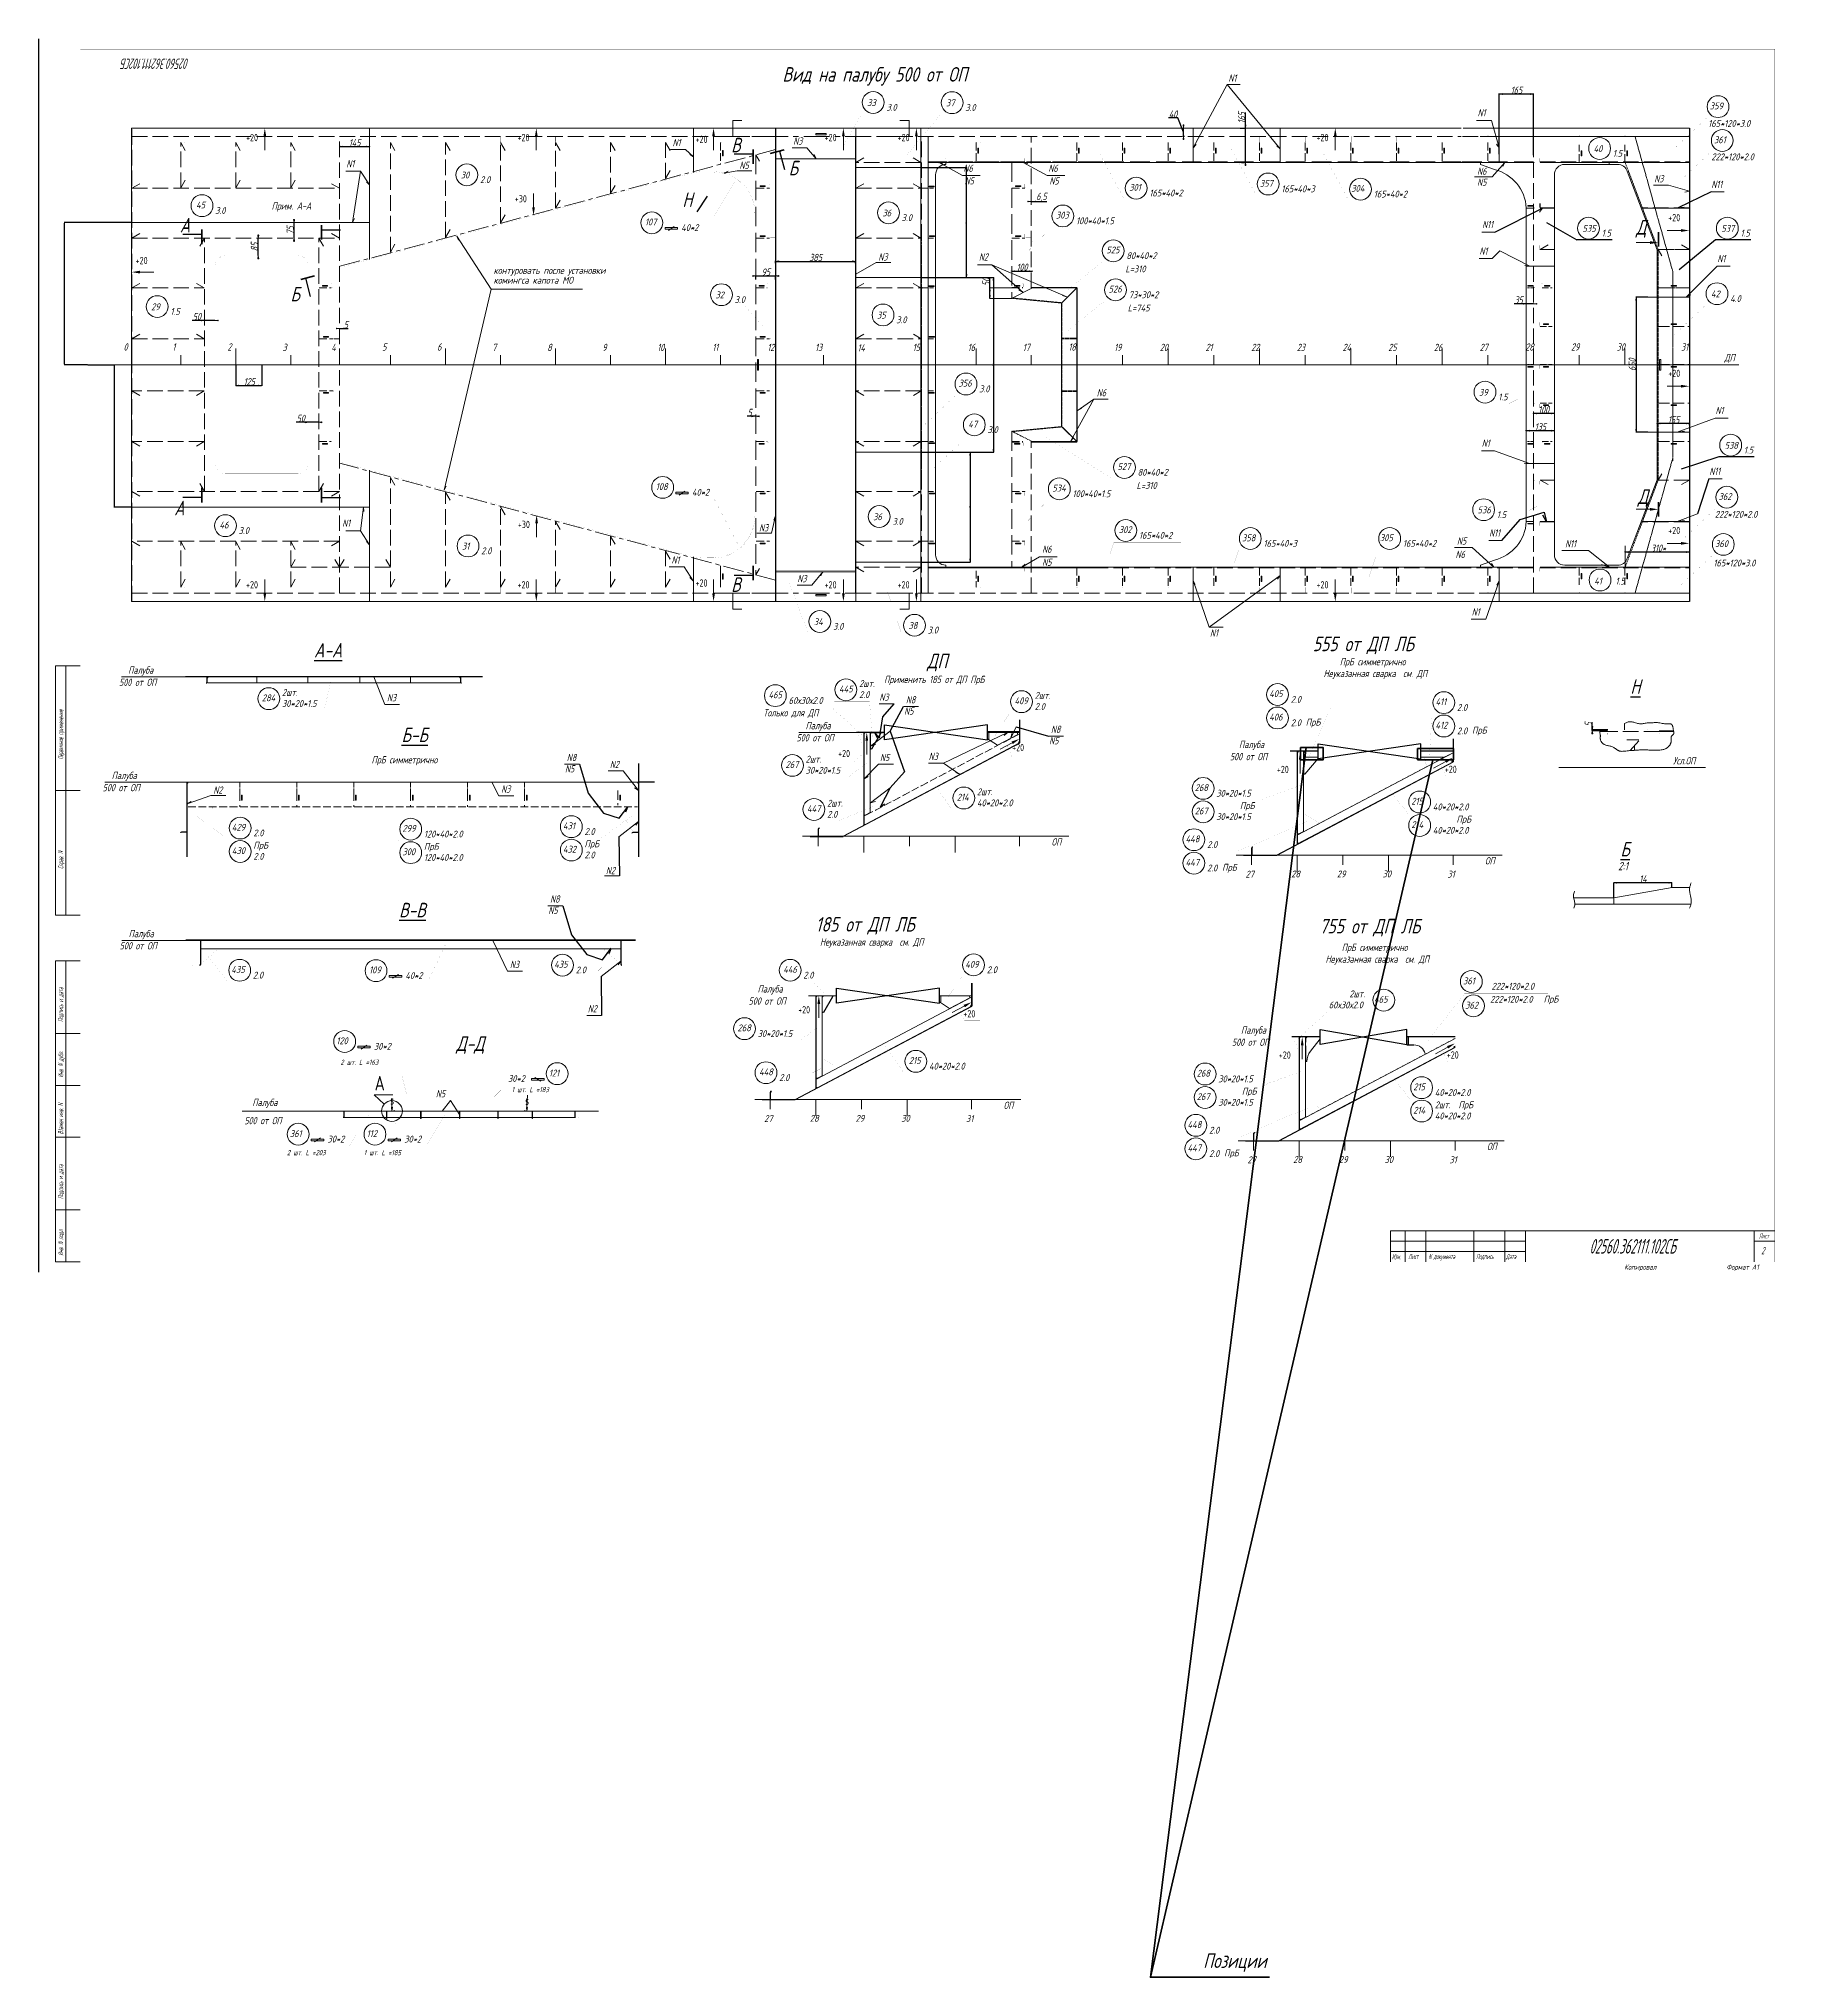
# Model space of a CAD drawing. Header units: millimetres. Extents: x 77380 to 135900, y -10260 to 17301.
# Drawn here: x 93850 to 102260, y -5261 to 4074 of the extents above; entities that cross this region are included whole.
import ezdxf

# ---------------------------------------------------------------- set-up
doc = ezdxf.new("R2010")
doc.units = ezdxf.units.MM
for name, pattern in [('K5LT32768', [0]), ('K5LT32769', [50, 37.5, -12.5]), ('K5LT32770', [0]), ('K5LT32771', [50, 37.5, -12.5]), ('K5LT32772', [0]), ('K5LT32773', [50, 37.5, -12.5]), ('K5LT32774', [850.2, 600, -125, 0.2, -125]), ('K5LT32775', [250, 187.5, -62.5]), ('K5LT32776', [0]), ('K5LT32777', [0]), ('K5LT32780', [0]), ('K5LT32781', [0]), ('K5LT32782', [50, 37.5, -12.5]), ('K5LT32783', [100, 75, -25]), ('K5LT32785', [200, 125, -25, 25, -25]), ('K5LT32786', [100, 75, -25]), ('K5LT32787', [100, 75, -25]), ('K5LT32792', [0]), ('K5LT32795', [125, 93.75, -31.25]), ('K5LT32796', [0]), ('K5LT32816', [40, 30, -10]), ('K5LT32817', [125, 93.75, -31.25]), ('K5LT32818', [160, 100, -20, 20, -20]), ('K5LT32820', [0]), ('K5LT32821', [80, 60, -20]), ('K5LT32822', [60, 45, -15]), ('K5LT32823', [70, 52.5, -17.5]), ('K5LT32825', [20, 15, -5]), ('K5LT32826', [0]), ('K5LT32827', [0]), ('K5LT32828', [0]), ('K5LT32830', [0]), ('K5LT32831', [0]), ('K5LT32832', [0]), ('K5LT32833', [0]), ('K5LT32834', [0]), ('K5LT32835', [0]), ('K5LT32838', [0]), ('K5LT_AXLED', [19.5, 15, -1.5, 1.5, -1.5]), ('K5LT_BASIC', [0]), ('K5LT_DASHED', [6, 4, -2]), ('K5LT_THIN', [0]), ('K5LT_THIN_INCLUDED_TO_HATCHING', [0])]:
    doc.linetypes.add(name, pattern=pattern)
doc.layers.add('4001', color=7, linetype='Continuous')
doc.styles.add('KDIMTEXTSTYLE', font='GOST_AU.SHX', dxfattribs={"width": 0.96, "oblique": 15, "height": 5})
doc.styles.add('KTEXTSTYLE', font='GOST_AU.SHX', dxfattribs={"width": 0.96, "height": 5})
doc.dimstyles.new('KDIMSTYLE (1.00)', dxfattribs={"dimtxt": 5, "dimasz": 1, "dimexe": 2, "dimexo": 0, "dimgap": 1, "dimtad": 1, "dimtxsty": 'KDIMTEXTSTYLE', "dimsah": 1, "dimcen": 0, "dimdle": 1, "dimadec": 0, "dimazin": 0, "dimtfac": 0.667, "dimtmove": 0, "dimatfit": 3, "dimfxl": 1, "dimtvp": 1, "dimtolj": 1, "dimtzin": 0, "dimarcsym": 0})

# ---------------------------------------------------------------- blocks, each defined once
blk = doc.blocks.new('U26')
at = {"layer": '4001', "color": 7, "linetype": 'K5LT_THIN', "lineweight": 18}
for p, q in [((94981, 13539.4), (94979, 13539.4)), ((94979, 13539.4), (94979, 13504.9)), ((94981, 13504.9), (94981, 13539.4)), ((94979, 13504.9), (94981, 13504.9))]:
    blk.add_line(p, q, dxfattribs=at)
blk = doc.blocks.new('U27')
at = {"layer": '4001', "color": 7, "linetype": 'K5LT_THIN', "lineweight": 18}
for p, q in [((95146, 13539.4), (95144, 13539.4)), ((95144, 13539.4), (95144, 13504.9)), ((95146, 13504.9), (95146, 13539.4)), ((95144, 13504.9), (95146, 13504.9))]:
    blk.add_line(p, q, dxfattribs=at)
blk = doc.blocks.new('U28')
at = {"layer": '4001', "color": 7, "linetype": 'K5LT_THIN', "lineweight": 18}
for p, q in [((95681, 13539.4), (95683, 13539.4)), ((95681, 13504.9), (95681, 13539.4)), ((95683, 13539.4), (95683, 13504.9)), ((95683, 13504.9), (95681, 13504.9))]:
    blk.add_line(p, q, dxfattribs=at)
blk = doc.blocks.new('U29')
at = {"layer": '4001', "color": 7, "linetype": 'K5LT_THIN', "lineweight": 18}
for p, q in [((95516, 13539.4), (95518, 13539.4)), ((95516, 13504.9), (95516, 13539.4)), ((95518, 13539.4), (95518, 13504.9)), ((95518, 13504.9), (95516, 13504.9))]:
    blk.add_line(p, q, dxfattribs=at)
blk = doc.blocks.new('U30')
at = {"layer": '4001', "color": 7, "linetype": 'K5LT_THIN', "lineweight": 18}
for p, q in [((95331, 13539.4), (95333, 13539.4)), ((95331, 13504.9), (95331, 13539.4)), ((95333, 13539.4), (95333, 13504.9)), ((95333, 13504.9), (95331, 13504.9))]:
    blk.add_line(p, q, dxfattribs=at)
blk = doc.blocks.new('KDIMARROW_02')
blk.add_hatch(color=0).paths.add_polyline_path([(13.5, 0), (15, 2), (0, 0), (15, -2)])
at = {"color": 0, "linetype": 'K5LT_THIN', "lineweight": 18}
for p, q in [((15, 2), (0, 0)), ((0, 0), (15, -2)), ((0, 0), (17, 0)), ((13.5, 0), (15, 2)), ((15, -2), (13.5, 0))]:
    blk.add_line(p, q, dxfattribs=at)
at = {"layer": '4001', "color": 0, "linetype": 'K5LT_THIN', "lineweight": 18}
blk.add_line((0, 0), (-1, 0), dxfattribs=at)
blk = doc.blocks.new('D66')
at = {"color": 0, "lineweight": -2}
for p, q in [((98628.6, 3290.6), (98628.6, 3292.6)), ((98629.6, 3290.6), (98634.1, 3290.6)), ((98635.1, 3290.6), (98635.1, 3292.6)), ((98635.1, 3290.6), (98704.4, 3290.6))]:
    blk.add_line(p, q, dxfattribs=at)
at = {"layer": 'Defpoints', "color": 0, "lineweight": 100}
for p in [(98628.6, 3290.6), (98635.1, 3290.6), (98635.1, 3290.6)]:
    blk.add_point(p, dxfattribs=at)
at = {"color": 0, "lineweight": -2, "rotation": 180}
blk.add_blockref('KDIMARROW_02', (98628.6, 3290.6), dxfattribs=at)
at = {"color": 0, "lineweight": -2}
blk.add_blockref('KDIMARROW_02', (98635.1, 3290.6), dxfattribs=at)
at = {"color": 7, "insert": (98678.6, 3311.1), "char_height": 5, "attachment_point": 5, "style": 'KDIMTEXTSTYLE'}
blk.add_mtext('\\A1;\\H35.0;\\W0.965;\\Q15;\\Q15;6,5\\H35.0;\\W0.965;\\Q15;', dxfattribs=at)
blk = doc.blocks.new('D67')
at = {"color": 0, "lineweight": -2}
for p, q in [((99334.8, 3693.3), (99290, 3693.3)), ((99362.8, 3624.3), (99334.8, 3693.3)), ((99361, 3644.3), (99364.8, 3644.3)), ((99362.8, 3605.3), (99362.8, 3643.3)), ((99368.2, 3604.3), (99360.8, 3604.3))]:
    blk.add_line(p, q, dxfattribs=at)
at = {"layer": 'Defpoints', "color": 0, "lineweight": 100}
for p in [(99361, 3644.3), (99362.8, 3644.3), (99368.2, 3604.3)]:
    blk.add_point(p, dxfattribs=at)
at = {"color": 0, "lineweight": -2}
for p, rotation in [((99362.8, 3644.3), 90), ((99362.8, 3604.3), 270)]:
    blk.add_blockref('KDIMARROW_02', p, dxfattribs=dict(at, rotation=rotation))
at = {"color": 7, "insert": (99312.4, 3711.8), "char_height": 5, "attachment_point": 5, "style": 'KDIMTEXTSTYLE'}
blk.add_mtext('\\A1;\\H35.0;\\W0.965;\\Q15;\\H35.0;\\W0.965;\\Q15;\\Q15;40', dxfattribs=at)
blk = doc.blocks.new('D70')
at = {"color": 0, "lineweight": -2}
for p, q in [((94648.6, 2718.1), (94589, 2718.1)), ((94648.6, 2718.1), (94648.6, 2720.1)), ((94697.6, 2718.1), (94649.6, 2718.1)), ((94698.6, 2718.1), (94698.6, 2720.1))]:
    blk.add_line(p, q, dxfattribs=at)
at = {"layer": 'Defpoints', "color": 0, "lineweight": 100}
for p in [(94648.6, 2718.1), (94648.6, 2718.1), (94698.6, 2718.1)]:
    blk.add_point(p, dxfattribs=at)
at = {"color": 0, "lineweight": -2, "rotation": 180}
blk.add_blockref('KDIMARROW_02', (94648.6, 2718.1), dxfattribs=at)
at = {"color": 0, "lineweight": -2}
blk.add_blockref('KDIMARROW_02', (94698.6, 2718.1), dxfattribs=at)
at = {"color": 7, "insert": (94611.2, 2736.6), "char_height": 5, "attachment_point": 5, "style": 'KDIMTEXTSTYLE'}
blk.add_mtext('\\A1;\\H35.0;\\W0.965;\\Q15;\\H35.0;\\W0.965;\\Q15;\\Q15;50', dxfattribs=at)
blk = doc.blocks.new('D71')
at = {"color": 0, "lineweight": -2}
for p, q in [((94907.3, 3114.3), (94905.3, 3114.3)), ((94907.3, 3030.3), (94907.3, 3113.3)), ((94907.3, 3029.3), (94905.3, 3029.3))]:
    blk.add_line(p, q, dxfattribs=at)
at = {"layer": 'Defpoints', "color": 0, "lineweight": 100}
for p in [(94907.3, 3114.3), (94907.3, 3114.3), (94907.3, 3029.3)]:
    blk.add_point(p, dxfattribs=at)
at = {"color": 0, "lineweight": -2}
for p, rotation in [((94907.3, 3114.3), 90), ((94907.3, 3029.3), 270)]:
    blk.add_blockref('KDIMARROW_02', p, dxfattribs=dict(at, rotation=rotation))
at = {"color": 7, "insert": (94888.8, 3071.8), "char_height": 5, "attachment_point": 5, "rotation": 90, "style": 'KDIMTEXTSTYLE'}
blk.add_mtext('\\A1;\\H35.0;\\W0.965;\\Q15;\\H35.0;\\W0.965;\\Q15;\\Q15;85', dxfattribs=at)
blk = doc.blocks.new('KDIMARROW_01')
blk.add_hatch(color=0).paths.add_polyline_path([(0, 0), (-15, 2), (-13.5, 0), (-15, -2)])
at = {"color": 0, "linetype": 'K5LT_THIN', "lineweight": 18}
for p, q in [((-13.5, 0), (-15, 2)), ((-15, 2), (0, 0)), ((0, 0), (-15, -2)), ((-15, -2), (-13.5, 0))]:
    blk.add_line(p, q, dxfattribs=at)
at = {"layer": '4001', "color": 0, "linetype": 'K5LT_THIN', "lineweight": 18}
blk.add_line((0, 0), (-1, 0), dxfattribs=at)
blk = doc.blocks.new('D72')
at = {"color": 0, "lineweight": -2}
for p, q in [((94798.6, 2504.3), (94798.6, 2402.4)), ((94923.6, 2504.3), (94923.6, 2402.4)), ((94799.6, 2404.4), (94922.6, 2404.4))]:
    blk.add_line(p, q, dxfattribs=at)
at = {"layer": 'Defpoints', "color": 0, "lineweight": 100}
for p in [(94798.6, 2504.3), (94923.6, 2504.3), (94923.6, 2404.4)]:
    blk.add_point(p, dxfattribs=at)
at = {"color": 0, "lineweight": -2, "rotation": 180}
blk.add_blockref('KDIMARROW_01', (94798.6, 2404.4), dxfattribs=at)
at = {"color": 0, "lineweight": -2}
blk.add_blockref('KDIMARROW_01', (94923.6, 2404.4), dxfattribs=at)
at = {"color": 7, "insert": (94863.6, 2422.9), "char_height": 5, "attachment_point": 5, "style": 'KDIMTEXTSTYLE'}
blk.add_mtext('\\A1;\\H35.0;\\W0.965;\\Q15;\\H35.0;\\W0.965;\\Q15;\\Q15;125', dxfattribs=at)
blk = doc.blocks.new('D73')
at = {"color": 0, "lineweight": -2}
for p, q in [((95148.6, 2227.6), (95089, 2227.6)), ((95148.6, 2227.6), (95148.6, 2229.6)), ((95197.6, 2227.6), (95149.6, 2227.6)), ((95198.6, 2227.6), (95198.6, 2229.6))]:
    blk.add_line(p, q, dxfattribs=at)
at = {"layer": 'Defpoints', "color": 0, "lineweight": 100}
for p in [(95148.6, 2227.6), (95148.6, 2227.6), (95198.6, 2227.6)]:
    blk.add_point(p, dxfattribs=at)
at = {"color": 0, "lineweight": -2, "rotation": 180}
blk.add_blockref('KDIMARROW_02', (95148.6, 2227.6), dxfattribs=at)
at = {"color": 0, "lineweight": -2}
blk.add_blockref('KDIMARROW_02', (95198.6, 2227.6), dxfattribs=at)
at = {"color": 7, "insert": (95111.2, 2246.1), "char_height": 5, "attachment_point": 5, "style": 'KDIMTEXTSTYLE'}
blk.add_mtext('\\A1;\\H35.0;\\W0.965;\\Q15;\\H35.0;\\W0.965;\\Q15;\\Q15;50', dxfattribs=at)
blk = doc.blocks.new('D78')
at = {"color": 0, "lineweight": -2}
for p, q in [((97303.6, 2914.4), (97303.6, 2934.2)), ((97304.6, 2932.2), (97397.6, 2932.2)), ((97398.6, 2914.4), (97398.6, 2934.2))]:
    blk.add_line(p, q, dxfattribs=at)
at = {"layer": 'Defpoints', "color": 0, "lineweight": 100}
for p in [(97303.6, 2914.4), (97398.6, 2932.2), (97398.6, 2914.4)]:
    blk.add_point(p, dxfattribs=at)
at = {"color": 0, "lineweight": -2, "rotation": 180}
blk.add_blockref('KDIMARROW_02', (97303.6, 2932.2), dxfattribs=at)
at = {"color": 0, "lineweight": -2}
blk.add_blockref('KDIMARROW_02', (97398.6, 2932.2), dxfattribs=at)
at = {"color": 7, "insert": (97351.1, 2950.8), "char_height": 5, "attachment_point": 5, "style": 'KDIMTEXTSTYLE'}
blk.add_mtext('\\A1;\\H35.0;\\W0.965;\\Q15;\\H35.0;\\W0.965;\\Q15;\\Q15;95', dxfattribs=at)
blk = doc.blocks.new('D79')
at = {"color": 0, "lineweight": -2}
for p, q in [((95298.6, 2679.2), (95298.6, 2681.2)), ((95299.6, 2679.2), (95302.6, 2679.2)), ((95303.6, 2679.2), (95303.6, 2681.2)), ((95303.6, 2679.2), (95340.4, 2679.2))]:
    blk.add_line(p, q, dxfattribs=at)
at = {"layer": 'Defpoints', "color": 0, "lineweight": 100}
for p in [(95298.6, 2679.2), (95303.6, 2679.2), (95303.6, 2679.2)]:
    blk.add_point(p, dxfattribs=at)
at = {"color": 0, "lineweight": -2, "rotation": 180}
blk.add_blockref('KDIMARROW_02', (95298.6, 2679.2), dxfattribs=at)
at = {"color": 0, "lineweight": -2}
blk.add_blockref('KDIMARROW_02', (95303.6, 2679.2), dxfattribs=at)
at = {"color": 7, "insert": (95329, 2697.7), "char_height": 5, "attachment_point": 5, "style": 'KDIMTEXTSTYLE'}
blk.add_mtext('\\A1;\\H35.0;\\W0.965;\\Q15;\\H35.0;\\W0.965;\\Q15;\\Q15;5', dxfattribs=at)
blk = doc.blocks.new('D80')
at = {"color": 0, "lineweight": -2}
for p, q in [((97298.6, 2256.4), (97261.8, 2256.4)), ((97298.6, 2256.4), (97298.6, 2258.4)), ((97302.6, 2256.4), (97299.6, 2256.4)), ((97303.6, 2256.4), (97303.6, 2258.4))]:
    blk.add_line(p, q, dxfattribs=at)
at = {"layer": 'Defpoints', "color": 0, "lineweight": 100}
for p in [(97298.6, 2256.4), (97298.6, 2256.4), (97303.6, 2256.4)]:
    blk.add_point(p, dxfattribs=at)
at = {"color": 0, "lineweight": -2, "rotation": 180}
blk.add_blockref('KDIMARROW_02', (97298.6, 2256.4), dxfattribs=at)
at = {"color": 0, "lineweight": -2}
blk.add_blockref('KDIMARROW_02', (97303.6, 2256.4), dxfattribs=at)
at = {"color": 7, "insert": (97273.2, 2274.9), "char_height": 5, "attachment_point": 5, "style": 'KDIMTEXTSTYLE'}
blk.add_mtext('\\A1;\\H35.0;\\W0.965;\\Q15;\\H35.0;\\W0.965;\\Q15;\\Q15;5', dxfattribs=at)
blk = doc.blocks.new('D82')
at = {"color": 0, "lineweight": -2}
for p, q in [((97398.6, 2994.5), (97398.6, 3004.6)), ((97399.6, 3002.6), (97782.6, 3002.6)), ((97783.6, 2994.5), (97783.6, 3004.6))]:
    blk.add_line(p, q, dxfattribs=at)
at = {"layer": 'Defpoints', "color": 0, "lineweight": 100}
for p in [(97398.6, 2994.5), (97783.6, 3002.6), (97783.6, 2994.5)]:
    blk.add_point(p, dxfattribs=at)
at = {"color": 0, "lineweight": -2, "rotation": 180}
blk.add_blockref('KDIMARROW_01', (97398.6, 3002.6), dxfattribs=at)
at = {"color": 0, "lineweight": -2}
blk.add_blockref('KDIMARROW_01', (97783.6, 3002.6), dxfattribs=at)
at = {"color": 7, "insert": (97591.1, 3021.2), "char_height": 5, "attachment_point": 5, "style": 'KDIMTEXTSTYLE'}
blk.add_mtext('\\A1;\\H35.0;\\W0.965;\\Q15;\\H35.0;\\W0.965;\\Q15;\\Q15;385', dxfattribs=at)
blk = doc.blocks.new('D127')
at = {"color": 0, "lineweight": -2}
for p, q in [((101406, 746.9), (101329.2, 746.9)), ((101331.2, 746.9), (101331.2, 783.7)), ((101404.5, 741.9), (101329.2, 741.9)), ((101331.2, 742.9), (101331.2, 745.9))]:
    blk.add_line(p, q, dxfattribs=at)
at = {"layer": 'Defpoints', "color": 0, "lineweight": 100}
for p in [(101331.2, 746.9), (101406, 746.9), (101404.5, 741.9)]:
    blk.add_point(p, dxfattribs=at)
at = {"color": 0, "lineweight": -2}
for p, rotation in [((101331.2, 746.9), 90), ((101331.2, 741.9), 270)]:
    blk.add_blockref('KDIMARROW_02', p, dxfattribs=dict(at, rotation=rotation))
at = {"color": 7, "insert": (101312.7, 772.3), "char_height": 5, "attachment_point": 5, "rotation": 90, "style": 'KDIMTEXTSTYLE'}
blk.add_mtext('\\A1;\\H35.0;\\W0.965;\\Q15;\\H35.0;\\W0.965;\\Q15;\\Q15;5', dxfattribs=at)
blk = doc.blocks.new('D128')
at = {"color": 0, "lineweight": -2}
for p, q in [((99636.3, 3644.3), (99663, 3644.3)), ((99661, 3644.3), (99661, 3719.9)), ((99661, 3480.3), (99661, 3643.3)), ((99642.4, 3479.3), (99663, 3479.3))]:
    blk.add_line(p, q, dxfattribs=at)
at = {"layer": 'Defpoints', "color": 0, "lineweight": 100}
for p in [(99636.3, 3644.3), (99661, 3644.3), (99642.4, 3479.3)]:
    blk.add_point(p, dxfattribs=at)
at = {"color": 0, "lineweight": -2}
for p, rotation in [((99661, 3644.3), 90), ((99661, 3479.3), 270)]:
    blk.add_blockref('KDIMARROW_02', p, dxfattribs=dict(at, rotation=rotation))
at = {"color": 7, "insert": (99642.3, 3693.8), "char_height": 5, "attachment_point": 5, "rotation": 90, "style": 'KDIMTEXTSTYLE'}
blk.add_mtext('\\A1;\\H35.0;\\W0.965;\\Q15;\\Q15;\\H35.0;\\W0.965;\\Q15;165\\H35.0;\\W0.965;\\Q15;\\Q15;', dxfattribs=at)
blk = doc.blocks.new('U35')
at = {"layer": '4001', "color": 7, "linetype": 'K5LT_THIN', "lineweight": 18}
for p, q in [((94969, 13574.5), (94920.7, 13618.3)), ((94920.7, 13618.3), (95009.4, 13618.3))]:
    blk.add_line(p, q, dxfattribs=at)
blk.add_arc((95006, 13540.9), 50, 0, 359.99999, dxfattribs=at)
at = {"layer": '4001', "color": 7, "insert": (94922.7, 13709.8), "char_height": 2.5, "attachment_point": 1, "style": 'KTEXTSTYLE'}
blk.add_mtext('\\H3.5;\\W0.965;\\Q15;\\Q0;\\H70.00;А', dxfattribs=at)
blk = doc.blocks.new('U36')
at = {"layer": '4001', "color": 7, "char_height": 2.5, "attachment_point": 1, "style": 'KTEXTSTYLE'}
for s, insert in [('\\H3.5;\\W0.965;\\Q15;\\L\\Q15;\\H70.00; Б ', (100887.1, 14836.6)), ('\\H3.5;\\W0.965;\\Q15;\\Q15;\\H40.00;2:1', (100911, 14740.3))]:
    blk.add_mtext(s, dxfattribs=dict(at, insert=insert))
blk = doc.blocks.new('D130')
at = {"color": 0, "lineweight": -2}
for p, q in [((101435.1, -62.4), (101435.1, 12.1)), ((101714.1, 10.1), (101436.1, 10.1)), ((101715.1, -12.4), (101715.1, 12.1))]:
    blk.add_line(p, q, dxfattribs=at)
at = {"layer": 'Defpoints', "color": 0, "lineweight": 100}
for p in [(101435.1, 10.1), (101435.1, -62.4), (101715.1, -12.4)]:
    blk.add_point(p, dxfattribs=at)
at = {"color": 0, "lineweight": -2, "rotation": 180}
blk.add_blockref('KDIMARROW_01', (101435.1, 10.1), dxfattribs=at)
at = {"color": 0, "lineweight": -2}
blk.add_blockref('KDIMARROW_01', (101715.1, 10.1), dxfattribs=at)
at = {"color": 7, "insert": (101575.1, 28.6), "char_height": 5, "attachment_point": 5, "style": 'KDIMTEXTSTYLE'}
blk.add_mtext('\\A1;\\H35.0;\\W0.965;\\Q15;\\Q15;\\H35.0;\\W0.965;\\Q15;\\H35.0;\\W0.965;\\Q15;\\Q15;14\\H35.0;\\W0.965;\\Q15;\\Q15;', dxfattribs=at)
blk = doc.blocks.new('D145')
at = {"color": 0, "lineweight": -2}
for p, q in [((95078.9, 3189.3), (95081.4, 3189.3)), ((95079.4, 3115.3), (95079.4, 3188.3)), ((95079.4, 3114.3), (95077.4, 3114.3))]:
    blk.add_line(p, q, dxfattribs=at)
at = {"layer": 'Defpoints', "color": 0, "lineweight": 100}
for p in [(95078.9, 3189.3), (95079.4, 3189.3), (95079.4, 3114.3)]:
    blk.add_point(p, dxfattribs=at)
at = {"color": 0, "lineweight": -2}
for p, rotation in [((95079.4, 3189.3), 90), ((95079.4, 3114.3), 270)]:
    blk.add_blockref('KDIMARROW_02', p, dxfattribs=dict(at, rotation=rotation))
at = {"color": 7, "insert": (95060.8, 3151.8), "char_height": 5, "attachment_point": 5, "rotation": 90, "style": 'KDIMTEXTSTYLE'}
blk.add_mtext('\\A1;\\H35.0;\\W0.965;\\Q15;\\H35.0;\\W0.965;\\Q15;\\Q15;75', dxfattribs=at)
blk = doc.blocks.new('D146')
at = {"color": 0, "lineweight": -2}
for p, q in [((95298.6, 3559.3), (95298.6, 3553.3)), ((95299.6, 3555.3), (95442.6, 3555.3)), ((95443.6, 3556.2), (95443.6, 3553.3))]:
    blk.add_line(p, q, dxfattribs=at)
at = {"layer": 'Defpoints', "color": 0, "lineweight": 100}
for p in [(95298.6, 3559.3), (95443.6, 3556.2), (95443.6, 3555.3)]:
    blk.add_point(p, dxfattribs=at)
at = {"color": 0, "lineweight": -2, "rotation": 180}
blk.add_blockref('KDIMARROW_01', (95298.6, 3555.3), dxfattribs=at)
at = {"color": 0, "lineweight": -2}
blk.add_blockref('KDIMARROW_01', (95443.6, 3555.3), dxfattribs=at)
at = {"color": 7, "insert": (95371.1, 3573.8), "char_height": 5, "attachment_point": 5, "style": 'KDIMTEXTSTYLE'}
blk.add_mtext('\\A1;\\H35.0;\\W0.965;\\Q15;\\Q15;\\H35.0;\\W0.965;\\Q15;145\\H35.0;\\W0.965;\\Q15;\\Q15;', dxfattribs=at)
blk = doc.blocks.new('U38')
at = {"color": 7, "char_height": 2.5, "attachment_point": 1, "style": 'KTEXTSTYLE'}
for s, insert in [('\\H3.5;\\W0.965;\\Q15;\\Q15;\\H33.00;{\\c255;контуровать после установки }', (95495.2, 17605.3)), ('\\H3.5;\\W0.965;\\Q15;\\Q15;\\H33.00;{\\c255;комингса капота МО}', (95495.2, 17558.2))]:
    blk.add_mtext(s, dxfattribs=dict(at, insert=insert))
blk = doc.blocks.new('U335')
blk.add_hatch(color=7).paths.add_polyline_path([(97989.8, 15320.1), (97996, 15308.3), (98028.2, 15332.9)])
at = {"color": 7, "linetype": 'K5LT32831', "lineweight": 9}
blk.add_line((97992.9, 15314.2), (97934.1, 15283), dxfattribs=at)
blk = doc.blocks.new('U336')
blk.add_hatch(color=7).paths.add_polyline_path([(97285.8, 15323.9), (97299.1, 15323.9), (97292.5, 15363.9)])
at = {"color": 7, "linetype": 'K5LT32831', "lineweight": 9}
blk.add_line((97292.5, 15323.9), (97292.5, 15257.4), dxfattribs=at)
blk = doc.blocks.new('U343')
blk.add_hatch(color=7).paths.add_polyline_path([(93792.1, 17574.1), (93792.1, 17587.4), (93752.1, 17580.7)])
at = {"color": 7, "linetype": 'K5LT32831', "lineweight": 9}
blk.add_line((93792.1, 17580.7), (93858.6, 17580.7), dxfattribs=at)
blk = doc.blocks.new('U347')
blk.add_hatch(color=7).paths.add_polyline_path([(99555.2, 18234.3), (99541.9, 18234.3), (99548.6, 18274.3)])
at = {"color": 7, "linetype": 'K5LT32831', "lineweight": 9}
blk.add_line((99548.6, 18234.3), (99548.6, 18167.8), dxfattribs=at)
blk = doc.blocks.new('U348')
blk.add_hatch(color=7).paths.add_polyline_path([(99555.2, 16034.3), (99541.9, 16034.3), (99548.6, 15994.3)])
at = {"color": 7, "linetype": 'K5LT32831', "lineweight": 9}
blk.add_line((99548.6, 16034.3), (99548.6, 16100.9), dxfattribs=at)
blk = doc.blocks.new('U349')
blk.add_hatch(color=7).paths.add_polyline_path([(97186.5, 16034.3), (97173.2, 16034.3), (97179.9, 15994.3)])
at = {"color": 7, "linetype": 'K5LT32831', "lineweight": 9}
blk.add_line((97179.9, 16034.3), (97179.9, 16100.9), dxfattribs=at)
blk = doc.blocks.new('U350')
blk.add_hatch(color=7).paths.add_polyline_path([(97538, 16034.3), (97524.7, 16034.3), (97531.4, 15994.3)])
at = {"color": 7, "linetype": 'K5LT32831', "lineweight": 9}
blk.add_line((97531.4, 16034.3), (97531.4, 16100.9), dxfattribs=at)
blk = doc.blocks.new('U351')
blk.add_hatch(color=7).paths.add_polyline_path([(96561.4, 16034.3), (96548, 16034.3), (96554.7, 15994.3)])
at = {"color": 7, "linetype": 'K5LT32831', "lineweight": 9}
blk.add_line((96554.7, 16034.3), (96554.7, 16100.9), dxfattribs=at)
blk = doc.blocks.new('U352')
blk.add_hatch(color=7).paths.add_polyline_path([(95707.8, 16034.3), (95694.4, 16034.3), (95701.1, 15994.3)])
at = {"color": 7, "linetype": 'K5LT32831', "lineweight": 9}
blk.add_line((95701.1, 16034.3), (95701.1, 16100.9), dxfattribs=at)
blk = doc.blocks.new('U353')
blk.add_hatch(color=7).paths.add_polyline_path([(94400.4, 16034.3), (94387, 16034.3), (94393.7, 15994.3)])
at = {"color": 7, "linetype": 'K5LT32831', "lineweight": 9}
blk.add_line((94393.7, 16034.3), (94393.7, 16100.9), dxfattribs=at)
blk = doc.blocks.new('U354')
blk.add_hatch(color=7).paths.add_polyline_path([(97186.5, 18234.3), (97173.2, 18234.3), (97179.9, 18274.3)])
at = {"color": 7, "linetype": 'K5LT32831', "lineweight": 9}
blk.add_line((97179.9, 18234.3), (97179.9, 18167.8), dxfattribs=at)
blk = doc.blocks.new('U355')
blk.add_hatch(color=7).paths.add_polyline_path([(97538, 18234.3), (97524.7, 18234.3), (97531.4, 18274.3)])
at = {"color": 7, "linetype": 'K5LT32831', "lineweight": 9}
blk.add_line((97531.4, 18234.3), (97531.4, 18167.8), dxfattribs=at)
blk = doc.blocks.new('U356')
blk.add_hatch(color=7).paths.add_polyline_path([(95707.8, 18234.3), (95694.4, 18234.3), (95701.1, 18274.3)])
at = {"color": 7, "linetype": 'K5LT32831', "lineweight": 9}
blk.add_line((95701.1, 18234.3), (95701.1, 18167.8), dxfattribs=at)
blk = doc.blocks.new('U357')
blk.add_hatch(color=7).paths.add_polyline_path([(94400.4, 18234.3), (94387, 18234.3), (94393.7, 18274.3)])
at = {"color": 7, "linetype": 'K5LT32831', "lineweight": 9}
blk.add_line((94393.7, 18234.3), (94393.7, 18167.8), dxfattribs=at)
blk = doc.blocks.new('U377')
at = {"color": 7, "linetype": 'K5LT32832', "lineweight": 60}
blk.add_line((94566.7, 17545.6), (94633.7, 17563.6), dxfattribs=at)
at = {"color": 7, "linetype": 'K5LT32834', "lineweight": 30}
blk.add_line((94588.9, 17551.6), (94612.5, 17463.6), dxfattribs=at)
at = {"color": 7, "linetype": 'K5LT32833', "const_width": 3.54}
blk.add_lwpolyline([(94588.9, 17551.6), (94599, 17513.9)], dxfattribs=at)
blk = doc.blocks.new('U378')
at = {"color": 7, "linetype": 'K5LT32832', "lineweight": 60}
blk.add_line((96895, 18169.5), (96828, 18151.5), dxfattribs=at)
at = {"color": 7, "linetype": 'K5LT32834', "lineweight": 30}
blk.add_line((96872.8, 18163.5), (96896.4, 18075.6), dxfattribs=at)
at = {"color": 7, "linetype": 'K5LT32833', "const_width": 3.54}
blk.add_lwpolyline([(96872.8, 18163.5), (96882.9, 18125.8)], dxfattribs=at)
blk = doc.blocks.new('U379')
at = {"color": 7, "linetype": 'K5LT32832', "lineweight": 60}
blk.add_line((96745.6, 16097.1), (96745.6, 16166.5), dxfattribs=at)
at = {"color": 7, "linetype": 'K5LT32834', "lineweight": 30}
blk.add_line((96745.6, 16120.1), (96654.5, 16120.1), dxfattribs=at)
at = {"color": 7, "linetype": 'K5LT32833', "const_width": 3.54}
blk.add_lwpolyline([(96745.6, 16120.1), (96706.6, 16120.1)], dxfattribs=at)
blk = doc.blocks.new('U380')
blk.add_hatch(color=7).paths.add_polyline_path([(96561.4, 18234.3), (96548, 18234.3), (96554.7, 18274.3)])
at = {"color": 7, "linetype": 'K5LT32831', "lineweight": 9}
blk.add_line((96554.7, 18234.3), (96554.7, 18167.8), dxfattribs=at)
blk = doc.blocks.new('U381')
at = {"color": 7, "linetype": 'K5LT32834', "lineweight": 30}
blk.add_line((96745.6, 18148.6), (96654.5, 18148.6), dxfattribs=at)
at = {"color": 7, "linetype": 'K5LT32832', "lineweight": 60}
blk.add_line((96745.6, 18171.6), (96745.6, 18102.2), dxfattribs=at)
at = {"color": 7, "linetype": 'K5LT32833', "const_width": 3.54}
blk.add_lwpolyline([(96745.6, 18148.6), (96706.6, 18148.6)], dxfattribs=at)
blk = doc.blocks.new('U382')
at = {"color": 7, "linetype": 'K5LT32832', "lineweight": 60}
blk.add_line((94090.6, 16471.8), (94090.6, 16541.2), dxfattribs=at)
at = {"color": 7, "linetype": 'K5LT32834', "lineweight": 30}
blk.add_line((94090.6, 16494.8), (93999.5, 16494.8), dxfattribs=at)
at = {"color": 7, "linetype": 'K5LT32833', "const_width": 3.54}
blk.add_lwpolyline([(94090.6, 16494.8), (94051.6, 16494.8)], dxfattribs=at)
blk = doc.blocks.new('U383')
at = {"color": 7, "linetype": 'K5LT32834', "lineweight": 30}
blk.add_line((94090.6, 17762.3), (93999.5, 17762.3), dxfattribs=at)
at = {"color": 7, "linetype": 'K5LT32832', "lineweight": 60}
blk.add_line((94090.6, 17785.3), (94090.6, 17715.9), dxfattribs=at)
at = {"color": 7, "linetype": 'K5LT32833', "const_width": 3.54}
blk.add_lwpolyline([(94090.6, 17762.3), (94051.6, 17762.3)], dxfattribs=at)
blk = doc.blocks.new('U384')
at = {"color": 7, "linetype": 'K5LT32832', "lineweight": 60}
blk.add_line((94666.5, 16471.8), (94666.5, 16541.2), dxfattribs=at)
at = {"color": 7, "linetype": 'K5LT32834', "lineweight": 30}
blk.add_line((94666.5, 16494.8), (94757.6, 16494.8), dxfattribs=at)
at = {"color": 7, "linetype": 'K5LT32833', "const_width": 3.54}
blk.add_lwpolyline([(94666.5, 16494.8), (94705.6, 16494.8)], dxfattribs=at)
blk = doc.blocks.new('U385')
at = {"color": 7, "linetype": 'K5LT32832', "lineweight": 60}
blk.add_line((94666.5, 17806.7), (94666.5, 17737.2), dxfattribs=at)
at = {"color": 7, "linetype": 'K5LT32834', "lineweight": 30}
blk.add_line((94666.5, 17783.6), (94757.6, 17783.6), dxfattribs=at)
at = {"color": 7, "linetype": 'K5LT32833', "const_width": 3.54}
blk.add_lwpolyline([(94666.5, 17783.6), (94705.6, 17783.6)], dxfattribs=at)
blk = doc.blocks.new('U391')
at = {"color": 7, "linetype": 'K5LT_THIN', "lineweight": 18}
for p, q in [((97661.3, 15216.3), (97741.1, 15161.9)), ((97741.1, 15161.9), (97737.8, 15164.2))]:
    blk.add_line(p, q, dxfattribs=at)
at = {"color": 7, "linetype": 'K5LT32835', "lineweight": 18}
for p, q in [((97738.3, 15163.2), (97739.1, 15163.3)), ((97738.3, 15163.1), (97739.1, 15163.3)), ((97738.3, 15163.1), (97738.3, 15163.2)), ((97738.3, 15163.1), (97738.3, 15163.1)), ((97738.4, 15163.3), (97738.9, 15163.4)), ((97738.4, 15163.2), (97739, 15163.4)), ((97738.5, 15163), (97738.4, 15163.4)), ((97738.4, 15163.1), (97738.4, 15163.3)), ((97738.4, 15163.1), (97739.2, 15163.2)), ((97738.5, 15163.5), (97738.8, 15163.5)), ((97738.5, 15163.4), (97738.8, 15163.5)), ((97738.6, 15163), (97738.5, 15163.5)), ((97738.6, 15163), (97738.5, 15163.4)), ((97738.5, 15163), (97739.3, 15163.2)), ((97738.6, 15163.6), (97738.6, 15163.6)), ((97738.6, 15163.5), (97738.7, 15163.6)), ((97738.7, 15162.9), (97738.6, 15163.6)), ((97738.8, 15162.9), (97738.6, 15163.6)), ((97738.6, 15163), (97739.3, 15163.1)), ((97738.8, 15162.9), (97738.7, 15163.5)), ((97738.7, 15162.9), (97739.4, 15163.1)), ((97738.9, 15162.8), (97738.8, 15163.5)), ((97738.8, 15162.9), (97739.5, 15163)), ((97739, 15162.8), (97738.9, 15163.4)), ((97739.1, 15162.8), (97738.9, 15163.4)), ((97738.9, 15162.8), (97739.6, 15163)), ((97739.1, 15162.8), (97739, 15163.3)), ((97739, 15162.8), (97739.6, 15162.9)), ((97739.2, 15162.7), (97739.1, 15163.3)), ((97739.1, 15162.8), (97739.7, 15162.9)), ((97739.3, 15162.7), (97739.2, 15163.2)), ((97739.3, 15162.7), (97739.2, 15163.2)), ((97739.4, 15162.6), (97739.3, 15163.1)), ((97739.3, 15162.7), (97739.8, 15162.8)), ((97739.5, 15162.6), (97739.4, 15163.1)), ((97739.4, 15162.7), (97739.9, 15162.8)), ((97739.5, 15162.6), (97739.5, 15163)), ((97739.6, 15162.6), (97739.5, 15163)), ((97739.5, 15162.6), (97739.9, 15162.7)), ((97739.7, 15162.5), (97739.6, 15162.9)), ((97739.6, 15162.6), (97740, 15162.7)), ((97739.8, 15162.5), (97739.7, 15162.9)), ((97739.7, 15162.5), (97740.1, 15162.6)), ((97739.8, 15162.5), (97739.8, 15162.8)), ((97739.9, 15162.4), (97739.8, 15162.8)), ((97739.8, 15162.5), (97740.2, 15162.6)), ((97740, 15162.4), (97739.9, 15162.7)), ((97739.9, 15162.4), (97740.2, 15162.5)), ((97740, 15162.4), (97740, 15162.7)), ((97740, 15162.4), (97740.3, 15162.5)), ((97740.1, 15162.3), (97740.1, 15162.6)), ((97740.2, 15162.3), (97740.1, 15162.6)), ((97740.1, 15162.3), (97740.4, 15162.4)), ((97740.2, 15162.3), (97740.2, 15162.5)), ((97740.2, 15162.3), (97740.5, 15162.4)), ((97740.3, 15162.3), (97740.3, 15162.5)), ((97740.4, 15162.2), (97740.3, 15162.4)), ((97740.3, 15162.3), (97740.5, 15162.3)), ((97740.5, 15162.2), (97740.4, 15162.4)), ((97740.4, 15162.2), (97740.6, 15162.3)), ((97740.5, 15162.2), (97740.5, 15162.3)), ((97740.5, 15162.2), (97740.7, 15162.2)), ((97740.6, 15162.1), (97740.6, 15162.3)), ((97740.6, 15162.1), (97740.8, 15162.2)), ((97740.7, 15162.1), (97740.6, 15162.2)), ((97740.7, 15162.1), (97740.7, 15162.2)), ((97740.7, 15162.1), (97740.8, 15162.1)), ((97740.8, 15162), (97740.9, 15162.1)), ((97740.8, 15162), (97740.8, 15162.1)), ((97740.9, 15162), (97740.9, 15162.1)), ((97740.9, 15162), (97741, 15162)), ((97741, 15162), (97740.9, 15162)), ((97741, 15162), (97741, 15162)), ((97741, 15161.9), (97741.1, 15161.9))]:
    blk.add_line(p, q, dxfattribs=at)
at = {"color": 7, "linetype": 'K5LT32835', "const_width": 0.18}
blk.add_lwpolyline([(97738.6, 15163.6), (97741.1, 15161.9), (97738.3, 15163.1)], close=True, dxfattribs=at)
blk = doc.blocks.new('U392')
at = {"color": 7, "linetype": 'K5LT_THIN', "lineweight": 18}
for p, q in [((96668.1, 18068.7), (96605.3, 18057.5)), ((96605.3, 18057.5), (96609.3, 18058.2))]:
    blk.add_line(p, q, dxfattribs=at)
at = {"color": 7, "linetype": 'K5LT32835', "lineweight": 18}
for p, q in [((96605.4, 18057.6), (96605.3, 18057.5)), ((96605.5, 18057.6), (96605.4, 18057.6)), ((96605.4, 18057.6), (96605.4, 18057.6)), ((96605.6, 18057.6), (96605.5, 18057.6)), ((96605.5, 18057.6), (96605.6, 18057.6)), ((96605.5, 18057.6), (96605.5, 18057.6)), ((96605.7, 18057.7), (96605.6, 18057.6)), ((96605.6, 18057.7), (96605.7, 18057.6)), ((96605.8, 18057.7), (96605.7, 18057.6)), ((96605.7, 18057.7), (96605.8, 18057.6)), ((96605.7, 18057.7), (96605.8, 18057.6)), ((96605.9, 18057.8), (96605.8, 18057.6)), ((96605.8, 18057.7), (96605.9, 18057.7)), ((96606, 18057.8), (96605.9, 18057.6)), ((96605.9, 18057.8), (96606.1, 18057.7)), ((96605.9, 18057.8), (96606, 18057.7)), ((96606.1, 18057.9), (96606, 18057.7)), ((96606, 18057.8), (96606.2, 18057.7)), ((96606.3, 18057.9), (96606.1, 18057.7)), ((96606.2, 18057.9), (96606.1, 18057.7)), ((96606.1, 18057.8), (96606.3, 18057.7)), ((96606.4, 18058), (96606.2, 18057.7)), ((96606.2, 18057.9), (96606.5, 18057.7)), ((96606.2, 18057.9), (96606.4, 18057.7)), ((96606.5, 18058), (96606.3, 18057.7)), ((96606.3, 18057.9), (96606.5, 18057.8)), ((96606.6, 18058.1), (96606.4, 18057.7)), ((96606.4, 18058), (96606.7, 18057.8)), ((96606.4, 18058), (96606.6, 18057.8)), ((96606.7, 18058.1), (96606.5, 18057.8)), ((96606.5, 18058), (96606.8, 18057.8)), ((96606.8, 18058.1), (96606.6, 18057.8)), ((96606.6, 18058), (96606.9, 18057.8)), ((96607, 18058.2), (96606.7, 18057.8)), ((96606.7, 18058.1), (96607.1, 18057.9)), ((96606.7, 18058.1), (96607, 18057.8)), ((96607.1, 18058.2), (96606.8, 18057.8)), ((96606.8, 18058.1), (96607.2, 18057.9)), ((96607.3, 18058.3), (96606.9, 18057.8)), ((96607.2, 18058.3), (96606.9, 18057.8)), ((96606.9, 18058.2), (96607.3, 18057.9)), ((96606.9, 18058.2), (96607.3, 18057.9)), ((96607.4, 18058.4), (96607, 18057.8)), ((96607, 18058.2), (96607.4, 18057.9)), ((96607.5, 18058.4), (96607.1, 18057.9)), ((96607.1, 18058.2), (96607.5, 18057.9)), ((96607.6, 18058.4), (96607.2, 18057.9)), ((96607.2, 18058.3), (96607.7, 18058)), ((96607.2, 18058.3), (96607.6, 18057.9)), ((96607.7, 18058.5), (96607.3, 18057.9)), ((96607.3, 18058.3), (96607.8, 18058)), ((96607.8, 18058.5), (96607.4, 18057.9)), ((96607.4, 18058.4), (96608, 18058)), ((96607.4, 18058.3), (96607.9, 18058)), ((96607.9, 18058.6), (96607.5, 18057.9)), ((96607.5, 18058.4), (96608, 18058)), ((96608.1, 18058.6), (96607.6, 18058)), ((96608, 18058.6), (96607.6, 18057.9)), ((96607.6, 18058.4), (96608.1, 18058)), ((96608.2, 18058.6), (96607.7, 18058)), ((96607.7, 18058.5), (96608.3, 18058.1)), ((96607.7, 18058.5), (96608.2, 18058.1)), ((96608.2, 18058.5), (96607.8, 18058)), ((96607.8, 18058.5), (96608.2, 18058.2)), ((96607.9, 18058.6), (96608.2, 18058.4)), ((96607.9, 18058.5), (96608.2, 18058.3)), ((96608.2, 18058.4), (96607.9, 18058)), ((96608, 18058.6), (96608.2, 18058.5)), ((96608.2, 18058.3), (96608, 18058)), ((96608.1, 18058.6), (96608.2, 18058.6)), ((96608.2, 18058.2), (96608.1, 18058)), ((96608.2, 18058.7), (96608.2, 18058.6)), ((96608.3, 18058.2), (96608.2, 18058.1)), ((96608.3, 18058.1), (96608.3, 18058.1))]:
    blk.add_line(p, q, dxfattribs=at)
at = {"color": 7, "linetype": 'K5LT32835', "const_width": 0.18}
blk.add_lwpolyline([(96608.3, 18058.1), (96605.3, 18057.5), (96608.2, 18058.7)], close=True, dxfattribs=at)
blk = doc.blocks.new('U393')
at = {"color": 7, "linetype": 'K5LT_THIN', "lineweight": 18}
for p, q in [((94854.8, 18067.5), (94898.6, 18000.3)), ((94898.6, 18000.3), (94896.4, 18003.6))]:
    blk.add_line(p, q, dxfattribs=at)
at = {"color": 7, "linetype": 'K5LT32835', "lineweight": 18}
for p, q in [((94896.4, 18002.4), (94896.4, 18002.5)), ((94896.5, 18002.5), (94897.2, 18002.3)), ((94896.5, 18002.4), (94896.5, 18002.5)), ((94896.5, 18002.4), (94897.3, 18002.3)), ((94896.5, 18002.3), (94897.3, 18002.2)), ((94896.6, 18002.6), (94897.1, 18002.5)), ((94896.6, 18002.3), (94896.6, 18002.6)), ((94896.6, 18002.3), (94896.7, 18002.6)), ((94896.6, 18002.5), (94897.2, 18002.4)), ((94896.6, 18002.3), (94897.4, 18002.1)), ((94896.7, 18002.2), (94896.7, 18002.7)), ((94896.7, 18002.2), (94896.8, 18002.7)), ((94896.7, 18002.6), (94897.1, 18002.6)), ((94896.7, 18002.2), (94897.4, 18002)), ((94896.8, 18002.1), (94896.9, 18002.8)), ((94896.8, 18002.7), (94897, 18002.6)), ((94896.8, 18002.1), (94897, 18002.7)), ((94896.8, 18002.1), (94897.5, 18002)), ((94896.9, 18002.8), (94896.9, 18002.8)), ((94896.9, 18002.7), (94897, 18002.7)), ((94896.9, 18002), (94897, 18002.7)), ((94896.9, 18002), (94897.1, 18002.6)), ((94896.9, 18002), (94897.5, 18001.9)), ((94896.9, 18001.9), (94897.6, 18001.8)), ((94897, 18001.9), (94897.1, 18002.5)), ((94897, 18001.8), (94897.2, 18002.4)), ((94897, 18001.9), (94897.6, 18001.7)), ((94897.1, 18001.8), (94897.2, 18002.4)), ((94897.1, 18001.7), (94897.3, 18002.3)), ((94897.1, 18001.8), (94897.7, 18001.7)), ((94897.2, 18001.7), (94897.3, 18002.2)), ((94897.2, 18001.6), (94897.4, 18002.1)), ((94897.2, 18001.7), (94897.7, 18001.6)), ((94897.3, 18001.6), (94897.4, 18002.1)), ((94897.3, 18001.6), (94897.8, 18001.5)), ((94897.3, 18001.5), (94897.8, 18001.4)), ((94897.4, 18001.5), (94897.5, 18002)), ((94897.4, 18001.5), (94897.5, 18001.9)), ((94897.4, 18001.4), (94897.9, 18001.4)), ((94897.5, 18001.4), (94897.5, 18001.8)), ((94897.5, 18001.4), (94897.6, 18001.8)), ((94897.5, 18001.4), (94897.9, 18001.3)), ((94897.6, 18001.3), (94897.6, 18001.7)), ((94897.6, 18001.2), (94897.7, 18001.6)), ((94897.6, 18001.3), (94898, 18001.2)), ((94897.7, 18001.2), (94897.7, 18001.5)), ((94897.7, 18001.1), (94897.8, 18001.5)), ((94897.7, 18001.2), (94898, 18001.1)), ((94897.7, 18001.1), (94898.1, 18001.1)), ((94897.8, 18001.1), (94897.8, 18001.4)), ((94897.8, 18001), (94897.9, 18001.3)), ((94897.8, 18001), (94898.1, 18001)), ((94897.9, 18001), (94897.9, 18001.2)), ((94897.9, 18000.9), (94898, 18001.2)), ((94897.9, 18001), (94898.2, 18000.9)), ((94898, 18000.9), (94898, 18001.1)), ((94898, 18000.8), (94898.1, 18001)), ((94898, 18000.9), (94898.2, 18000.8)), ((94898.1, 18000.8), (94898.1, 18000.9)), ((94898.1, 18000.8), (94898.3, 18000.8)), ((94898.1, 18000.7), (94898.3, 18000.7)), ((94898.2, 18000.7), (94898.2, 18000.9)), ((94898.2, 18000.6), (94898.2, 18000.8)), ((94898.2, 18000.6), (94898.4, 18000.6)), ((94898.3, 18000.6), (94898.3, 18000.7)), ((94898.3, 18000.5), (94898.3, 18000.6)), ((94898.3, 18000.5), (94898.4, 18000.5)), ((94898.4, 18000.5), (94898.4, 18000.6)), ((94898.4, 18000.5), (94898.5, 18000.5)), ((94898.4, 18000.4), (94898.4, 18000.5)), ((94898.5, 18000.4), (94898.5, 18000.4)), ((94898.5, 18000.4), (94898.5, 18000.4)), ((94898.5, 18000.3), (94898.6, 18000.3)), ((94898.5, 18000.3), (94898.5, 18000.3))]:
    blk.add_line(p, q, dxfattribs=at)
at = {"color": 7, "linetype": 'K5LT32835', "const_width": 0.18}
blk.add_lwpolyline([(94896.9, 18002.8), (94898.6, 18000.3), (94896.4, 18002.5)], close=True, dxfattribs=at)
blk = doc.blocks.new('U397')
at = {"color": 7, "linetype": 'K5LT_THIN', "lineweight": 18}
for p, q in [((96419.6, 18171.4), (96458.6, 18135.3)), ((96458.6, 18135.3), (96455.6, 18138))]:
    blk.add_line(p, q, dxfattribs=at)
at = {"color": 7, "linetype": 'K5LT32835', "lineweight": 18}
for p, q in [((96456, 18136.9), (96456.8, 18137)), ((96456, 18136.9), (96456, 18137)), ((96456, 18136.9), (96456.8, 18136.9)), ((96456, 18136.9), (96456, 18136.9)), ((96456.1, 18137.1), (96456.6, 18137.1)), ((96456.1, 18137), (96456.7, 18137)), ((96456.1, 18136.8), (96456.1, 18137)), ((96456.1, 18136.8), (96456.9, 18136.8)), ((96456.2, 18137.1), (96456.6, 18137.2)), ((96456.2, 18136.7), (96456.2, 18137.2)), ((96456.2, 18136.8), (96456.2, 18137.1)), ((96456.2, 18136.8), (96457, 18136.8)), ((96456.3, 18137.3), (96456.4, 18137.3)), ((96456.4, 18136.7), (96456.3, 18137.3)), ((96456.3, 18137.2), (96456.5, 18137.2)), ((96456.3, 18136.7), (96456.3, 18137.2)), ((96456.3, 18136.7), (96457, 18136.7)), ((96456.4, 18137.3), (96456.4, 18137.3)), ((96456.4, 18136.6), (96456.4, 18137.3)), ((96456.4, 18136.6), (96457.1, 18136.7)), ((96456.5, 18136.6), (96456.5, 18137.2)), ((96456.6, 18136.5), (96456.5, 18137.2)), ((96456.5, 18136.6), (96457.2, 18136.6)), ((96456.6, 18136.5), (96456.6, 18137.1)), ((96456.6, 18136.5), (96457.2, 18136.5)), ((96456.7, 18136.5), (96456.7, 18137.1)), ((96456.8, 18136.4), (96456.7, 18137)), ((96456.7, 18136.5), (96457.3, 18136.5)), ((96456.8, 18136.4), (96456.8, 18136.9)), ((96456.8, 18136.4), (96457.4, 18136.4)), ((96456.9, 18136.3), (96456.9, 18136.9)), ((96457, 18136.3), (96456.9, 18136.8)), ((96456.9, 18136.3), (96457.4, 18136.4)), ((96457, 18136.3), (96457, 18136.8)), ((96457, 18136.3), (96457.5, 18136.3)), ((96457.1, 18136.2), (96457.1, 18136.7)), ((96457.1, 18136.2), (96457.1, 18136.6)), ((96457.1, 18136.2), (96457.6, 18136.2)), ((96457.2, 18136.1), (96457.2, 18136.6)), ((96457.2, 18136.2), (96457.6, 18136.2)), ((96457.3, 18136.1), (96457.3, 18136.5)), ((96457.3, 18136.1), (96457.3, 18136.5)), ((96457.3, 18136.1), (96457.7, 18136.1)), ((96457.4, 18136), (96457.4, 18136.4)), ((96457.4, 18136), (96457.8, 18136.1)), ((96457.5, 18136), (96457.5, 18136.3)), ((96457.5, 18135.9), (96457.5, 18136.3)), ((96457.5, 18136), (96457.8, 18136)), ((96457.6, 18135.9), (96457.6, 18136.2)), ((96457.6, 18135.9), (96457.9, 18135.9)), ((96457.7, 18135.9), (96457.7, 18136.1)), ((96457.7, 18135.8), (96457.7, 18136.1)), ((96457.7, 18135.9), (96458, 18135.9)), ((96457.8, 18135.8), (96457.8, 18136)), ((96457.8, 18135.8), (96458, 18135.8)), ((96457.9, 18135.7), (96457.9, 18136)), ((96457.9, 18135.7), (96457.9, 18135.9)), ((96457.9, 18135.7), (96458.1, 18135.7)), ((96458, 18135.7), (96458, 18135.8)), ((96458, 18135.7), (96458.2, 18135.7)), ((96458, 18135.6), (96458.2, 18135.6)), ((96458.1, 18135.6), (96458.1, 18135.8)), ((96458.1, 18135.6), (96458.1, 18135.7)), ((96458.1, 18135.6), (96458.3, 18135.6)), ((96458.2, 18135.5), (96458.2, 18135.7)), ((96458.2, 18135.5), (96458.4, 18135.5)), ((96458.3, 18135.5), (96458.3, 18135.6)), ((96458.3, 18135.5), (96458.3, 18135.5)), ((96458.3, 18135.4), (96458.4, 18135.4)), ((96458.4, 18135.4), (96458.4, 18135.5)), ((96458.4, 18135.4), (96458.5, 18135.4)), ((96458.5, 18135.4), (96458.4, 18135.4)), ((96458.5, 18135.3), (96458.5, 18135.4)), ((96458.5, 18135.3), (96458.6, 18135.3))]:
    blk.add_line(p, q, dxfattribs=at)
at = {"color": 7, "linetype": 'K5LT32835', "const_width": 0.18}
blk.add_lwpolyline([(96456.4, 18137.3), (96458.6, 18135.3), (96456, 18136.9)], close=True, dxfattribs=at)
blk = doc.blocks.new('U398')
at = {"color": 7, "linetype": 'K5LT_THIN', "lineweight": 18}
for p, q in [((96412.5, 16161.4), (96456.3, 16094.2)), ((96456.3, 16094.2), (96454.1, 16097.5))]:
    blk.add_line(p, q, dxfattribs=at)
at = {"color": 7, "linetype": 'K5LT32835', "lineweight": 18}
for p, q in [((96454.1, 16096.4), (96454.2, 16096.4)), ((96454.2, 16096.4), (96454.9, 16096.2)), ((96454.2, 16096.3), (96454.2, 16096.4)), ((96454.2, 16096.3), (96455, 16096.2)), ((96454.2, 16096.3), (96455, 16096.1)), ((96454.3, 16096.5), (96454.8, 16096.4)), ((96454.3, 16096.5), (96454.9, 16096.3)), ((96454.3, 16096.3), (96454.3, 16096.5)), ((96454.3, 16096.2), (96454.4, 16096.5)), ((96454.3, 16096.2), (96455.1, 16096)), ((96454.4, 16096.1), (96454.5, 16096.6)), ((96454.4, 16096.1), (96454.5, 16096.6)), ((96454.4, 16096.5), (96454.8, 16096.5)), ((96454.4, 16096.1), (96455.1, 16095.9)), ((96454.5, 16096), (96454.6, 16096.7)), ((96454.5, 16096), (96454.7, 16096.7)), ((96454.5, 16096.6), (96454.7, 16096.5)), ((96454.5, 16096), (96455.2, 16095.9)), ((96454.6, 16096.7), (96454.6, 16096.7)), ((96454.6, 16096.6), (96454.7, 16096.6)), ((96454.6, 16095.9), (96454.7, 16096.6)), ((96454.6, 16095.9), (96454.8, 16096.5)), ((96454.6, 16095.9), (96455.2, 16095.8)), ((96454.6, 16095.9), (96455.3, 16095.7)), ((96454.7, 16095.8), (96454.8, 16096.4)), ((96454.7, 16095.8), (96454.9, 16096.4)), ((96454.7, 16095.8), (96455.3, 16095.6)), ((96454.8, 16095.7), (96454.9, 16096.3)), ((96454.8, 16095.7), (96455, 16096.2)), ((96454.8, 16095.7), (96455.4, 16095.6)), ((96454.9, 16095.6), (96455, 16096.1)), ((96454.9, 16095.5), (96455.1, 16096.1)), ((96454.9, 16095.6), (96455.4, 16095.5)), ((96455, 16095.5), (96455.1, 16096)), ((96455, 16095.5), (96455.5, 16095.4)), ((96455, 16095.4), (96455.5, 16095.3)), ((96455.1, 16095.4), (96455.2, 16095.9)), ((96455.1, 16095.4), (96455.2, 16095.8)), ((96455.1, 16095.4), (96455.6, 16095.3)), ((96455.2, 16095.3), (96455.3, 16095.8)), ((96455.2, 16095.3), (96455.3, 16095.7)), ((96455.2, 16095.3), (96455.6, 16095.2)), ((96455.3, 16095.2), (96455.4, 16095.6)), ((96455.3, 16095.2), (96455.4, 16095.5)), ((96455.3, 16095.2), (96455.7, 16095.1)), ((96455.4, 16095.1), (96455.5, 16095.5)), ((96455.4, 16095.1), (96455.5, 16095.4)), ((96455.4, 16095.1), (96455.7, 16095)), ((96455.4, 16095), (96455.8, 16095)), ((96455.5, 16095), (96455.5, 16095.3)), ((96455.5, 16094.9), (96455.6, 16095.2)), ((96455.5, 16095), (96455.8, 16094.9)), ((96455.6, 16094.9), (96455.6, 16095.2)), ((96455.6, 16094.8), (96455.7, 16095.1)), ((96455.6, 16094.9), (96455.9, 16094.8)), ((96455.7, 16094.8), (96455.7, 16095)), ((96455.7, 16094.8), (96455.9, 16094.7)), ((96455.8, 16094.7), (96455.8, 16094.9)), ((96455.8, 16094.7), (96455.8, 16094.9)), ((96455.8, 16094.7), (96456, 16094.7)), ((96455.8, 16094.6), (96456, 16094.6)), ((96455.9, 16094.6), (96455.9, 16094.8)), ((96455.9, 16094.6), (96455.9, 16094.7)), ((96455.9, 16094.5), (96456.1, 16094.5)), ((96456, 16094.5), (96456, 16094.6)), ((96456, 16094.5), (96456, 16094.6)), ((96456, 16094.5), (96456.1, 16094.4)), ((96456.1, 16094.4), (96456.1, 16094.5)), ((96456.1, 16094.4), (96456.2, 16094.4)), ((96456.1, 16094.3), (96456.1, 16094.4)), ((96456.2, 16094.3), (96456.2, 16094.3)), ((96456.2, 16094.3), (96456.2, 16094.3)), ((96456.2, 16094.2), (96456.2, 16094.3)), ((96456.2, 16094.2), (96456.3, 16094.2))]:
    blk.add_line(p, q, dxfattribs=at)
at = {"color": 7, "linetype": 'K5LT32835', "const_width": 0.18}
blk.add_lwpolyline([(96454.6, 16096.7), (96456.3, 16094.2), (96454.1, 16096.4)], close=True, dxfattribs=at)
blk = doc.blocks.new('U399')
at = {"color": 7, "linetype": 'K5LT_THIN', "lineweight": 18}
for p, q in [((94854.7, 16334.5), (94898.5, 16267.3)), ((94898.5, 16267.3), (94896.4, 16270.6))]:
    blk.add_line(p, q, dxfattribs=at)
at = {"color": 7, "linetype": 'K5LT32835', "lineweight": 18}
for p, q in [((94896.4, 16269.5), (94897.3, 16269.3)), ((94896.4, 16269.5), (94896.4, 16269.5)), ((94896.5, 16269.6), (94897.2, 16269.4)), ((94896.5, 16269.4), (94896.6, 16269.6)), ((94896.5, 16269.5), (94897.2, 16269.4)), ((94896.5, 16269.4), (94896.5, 16269.5)), ((94896.5, 16269.4), (94897.3, 16269.2)), ((94896.6, 16269.3), (94896.7, 16269.7)), ((94896.6, 16269.6), (94897.1, 16269.5)), ((94896.6, 16269.3), (94896.6, 16269.6)), ((94896.6, 16269.3), (94897.3, 16269.1)), ((94896.7, 16269.1), (94896.9, 16269.8)), ((94896.7, 16269.7), (94897.1, 16269.6)), ((94896.7, 16269.2), (94896.8, 16269.7)), ((94896.7, 16269.2), (94897.4, 16269.1)), ((94896.8, 16269.8), (94897, 16269.7)), ((94896.8, 16269.1), (94896.9, 16269.8)), ((94896.8, 16269.7), (94897, 16269.7)), ((94896.8, 16269), (94897, 16269.7)), ((94896.8, 16269.1), (94897.4, 16269)), ((94896.8, 16269), (94897.5, 16268.9)), ((94896.9, 16269.8), (94896.9, 16269.8)), ((94896.9, 16269), (94897, 16269.6)), ((94896.9, 16268.9), (94897.1, 16269.5)), ((94896.9, 16269), (94897.5, 16268.8)), ((94897, 16268.9), (94897.1, 16269.5)), ((94897, 16268.9), (94897.6, 16268.8)), ((94897.1, 16268.8), (94897.2, 16269.4)), ((94897.1, 16268.8), (94897.2, 16269.3)), ((94897.1, 16268.8), (94897.6, 16268.7)), ((94897.2, 16268.7), (94897.3, 16269.2)), ((94897.2, 16268.7), (94897.3, 16269.2)), ((94897.2, 16268.7), (94897.7, 16268.6)), ((94897.2, 16268.6), (94897.7, 16268.5)), ((94897.3, 16268.6), (94897.4, 16269.1)), ((94897.3, 16268.5), (94897.4, 16269)), ((94897.3, 16268.6), (94897.8, 16268.5)), ((94897.4, 16268.5), (94897.5, 16268.9)), ((94897.4, 16268.4), (94897.5, 16268.9)), ((94897.4, 16268.5), (94897.8, 16268.4)), ((94897.5, 16268.4), (94897.6, 16268.8)), ((94897.5, 16268.3), (94897.6, 16268.7)), ((94897.5, 16268.4), (94897.9, 16268.3)), ((94897.6, 16268.3), (94897.7, 16268.6)), ((94897.6, 16268.2), (94897.7, 16268.6)), ((94897.6, 16268.3), (94897.9, 16268.2)), ((94897.6, 16268.2), (94898, 16268.2)), ((94897.7, 16268.2), (94897.8, 16268.5)), ((94897.7, 16268.1), (94897.8, 16268.4)), ((94897.7, 16268.1), (94898, 16268.1)), ((94897.8, 16268.1), (94897.9, 16268.3)), ((94897.8, 16268.1), (94898.1, 16268)), ((94897.9, 16268), (94897.9, 16268.3)), ((94897.9, 16267.9), (94898, 16268.2)), ((94897.9, 16268), (94898.1, 16267.9)), ((94898, 16267.9), (94898, 16268.1)), ((94898, 16267.8), (94898.1, 16268)), ((94898, 16267.9), (94898.2, 16267.9)), ((94898, 16267.8), (94898.2, 16267.8)), ((94898.1, 16267.8), (94898.1, 16268)), ((94898.1, 16267.7), (94898.2, 16267.9)), ((94898.1, 16267.7), (94898.3, 16267.7)), ((94898.2, 16267.7), (94898.2, 16267.8)), ((94898.2, 16267.7), (94898.3, 16267.6)), ((94898.2, 16267.6), (94898.3, 16267.7)), ((94898.3, 16267.6), (94898.3, 16267.7)), ((94898.3, 16267.6), (94898.4, 16267.5)), ((94898.3, 16267.5), (94898.4, 16267.6)), ((94898.4, 16267.5), (94898.4, 16267.5)), ((94898.4, 16267.5), (94898.4, 16267.5)), ((94898.4, 16267.4), (94898.5, 16267.4)), ((94898.4, 16267.4), (94898.5, 16267.4)), ((94898.5, 16267.3), (94898.5, 16267.4)), ((94898.5, 16267.3), (94898.5, 16267.3))]:
    blk.add_line(p, q, dxfattribs=at)
at = {"color": 7, "linetype": 'K5LT32835', "const_width": 0.18}
blk.add_lwpolyline([(94896.9, 16269.8), (94898.5, 16267.3), (94896.4, 16269.5)], close=True, dxfattribs=at)
blk = doc.blocks.new('U400')
at = {"color": 7, "linetype": 'K5LT_THIN', "lineweight": 18}
for p, q in [((97004.6, 18179.8), (97048.4, 18126.8)), ((97048.4, 18126.8), (97045.9, 18129.9))]:
    blk.add_line(p, q, dxfattribs=at)
at = {"color": 7, "linetype": 'K5LT32835', "lineweight": 18}
for p, q in [((97046.1, 18128.8), (97046.9, 18128.7)), ((97046.1, 18128.8), (97046.9, 18128.7)), ((97046.1, 18128.8), (97046.1, 18128.8)), ((97046.1, 18128.7), (97046.1, 18128.8)), ((97046.2, 18128.9), (97046.8, 18128.8)), ((97046.2, 18128.7), (97046.2, 18128.9)), ((97046.2, 18128.7), (97047, 18128.6)), ((97046.3, 18129), (97046.7, 18129)), ((97046.3, 18128.6), (97046.3, 18129)), ((97046.3, 18128.6), (97046.4, 18129)), ((97046.3, 18128.9), (97046.8, 18128.9)), ((97046.3, 18128.6), (97047, 18128.5)), ((97046.4, 18128.5), (97046.4, 18129.1)), ((97046.4, 18128.5), (97046.5, 18129.1)), ((97046.4, 18129), (97046.6, 18129)), ((97046.4, 18128.5), (97047.1, 18128.5)), ((97046.5, 18129.2), (97046.5, 18129.2)), ((97046.5, 18129.1), (97046.6, 18129.1)), ((97046.5, 18128.4), (97046.6, 18129.1)), ((97046.5, 18128.5), (97047.2, 18128.4)), ((97046.5, 18128.4), (97047.2, 18128.3)), ((97046.6, 18128.4), (97046.6, 18129.1)), ((97046.6, 18128.3), (97046.7, 18129)), ((97046.6, 18128.3), (97047.3, 18128.3)), ((97046.7, 18128.3), (97046.7, 18128.9)), ((97046.7, 18128.2), (97046.8, 18128.9)), ((97046.7, 18128.2), (97047.3, 18128.2)), ((97046.8, 18128.2), (97046.8, 18128.8)), ((97046.8, 18128.1), (97046.9, 18128.7)), ((97046.8, 18128.2), (97047.4, 18128.1)), ((97046.9, 18128.1), (97047, 18128.6)), ((97046.9, 18128.1), (97047.4, 18128.1)), ((97047, 18128), (97047, 18128.6)), ((97047, 18128), (97047.1, 18128.5)), ((97047, 18128), (97047.5, 18128)), ((97047.1, 18128), (97047.1, 18128.4)), ((97047.1, 18127.9), (97047.2, 18128.4)), ((97047.1, 18128), (97047.6, 18127.9)), ((97047.2, 18127.9), (97047.2, 18128.3)), ((97047.2, 18127.9), (97047.6, 18127.8)), ((97047.3, 18127.8), (97047.3, 18128.2)), ((97047.3, 18127.8), (97047.4, 18128.2)), ((97047.3, 18127.8), (97047.7, 18127.8)), ((97047.3, 18127.7), (97047.7, 18127.7)), ((97047.4, 18127.7), (97047.4, 18128.1)), ((97047.4, 18127.7), (97047.5, 18128)), ((97047.4, 18127.7), (97047.8, 18127.6)), ((97047.5, 18127.6), (97047.5, 18128)), ((97047.5, 18127.6), (97047.8, 18127.6)), ((97047.6, 18127.6), (97047.6, 18127.9)), ((97047.6, 18127.5), (97047.6, 18127.8)), ((97047.6, 18127.5), (97047.9, 18127.5)), ((97047.7, 18127.5), (97047.7, 18127.7)), ((97047.7, 18127.4), (97047.8, 18127.7)), ((97047.7, 18127.5), (97048, 18127.4)), ((97047.8, 18127.4), (97047.8, 18127.6)), ((97047.8, 18127.4), (97048, 18127.4)), ((97047.9, 18127.3), (97047.9, 18127.5)), ((97047.9, 18127.3), (97047.9, 18127.5)), ((97047.9, 18127.3), (97048.1, 18127.3)), ((97048, 18127.2), (97048, 18127.4)), ((97048, 18127.2), (97048, 18127.3)), ((97048, 18127.2), (97048.1, 18127.2)), ((97048.1, 18127.1), (97048.1, 18127.3)), ((97048.1, 18127.2), (97048.2, 18127.2)), ((97048.1, 18127.1), (97048.3, 18127.1)), ((97048.2, 18127.1), (97048.2, 18127.2)), ((97048.2, 18127), (97048.2, 18127.1)), ((97048.2, 18127), (97048.3, 18127)), ((97048.3, 18127), (97048.3, 18127.1)), ((97048.3, 18127), (97048.4, 18126.9)), ((97048.3, 18126.9), (97048.3, 18127)), ((97048.4, 18126.9), (97048.4, 18126.9)), ((97048.4, 18126.9), (97048.4, 18126.9))]:
    blk.add_line(p, q, dxfattribs=at)
at = {"color": 7, "linetype": 'K5LT32835', "const_width": 0.18}
blk.add_lwpolyline([(97046.5, 18129.2), (97048.4, 18126.8), (97046.1, 18128.8)], close=True, dxfattribs=at)
blk = doc.blocks.new('U401')
at = {"color": 7, "linetype": 'K5LT_THIN', "lineweight": 18}
for p, q in [((97028.5, 16072.7), (97081.3, 16137.3)), ((97081.3, 16137.3), (97078.8, 16134.3))]:
    blk.add_line(p, q, dxfattribs=at)
at = {"color": 7, "linetype": 'K5LT32835', "lineweight": 18}
for p, q in [((97079.4, 16135), (97079.4, 16135)), ((97079.6, 16134.9), (97079.5, 16135.2)), ((97080.2, 16135.2), (97079.5, 16135.1)), ((97079.5, 16135), (97079.5, 16135.1)), ((97080.1, 16135.1), (97079.5, 16135)), ((97080.2, 16135.1), (97079.5, 16135.1)), ((97080.1, 16135), (97079.5, 16134.9)), ((97080.2, 16135.3), (97079.6, 16135.2)), ((97080.3, 16135.3), (97079.6, 16135.3)), ((97079.6, 16134.9), (97079.6, 16135.2)), ((97080, 16134.9), (97079.6, 16134.9)), ((97080.3, 16135.5), (97079.7, 16135.4)), ((97079.8, 16134.7), (97079.7, 16135.4)), ((97080.3, 16135.4), (97079.7, 16135.3)), ((97079.7, 16134.8), (97079.7, 16135.3)), ((97080, 16134.9), (97079.7, 16134.8)), ((97080, 16134.8), (97079.7, 16134.8)), ((97079.9, 16134.7), (97079.8, 16135.5)), ((97080.4, 16135.5), (97079.8, 16135.5)), ((97079.9, 16134.7), (97079.8, 16135.4)), ((97079.9, 16134.7), (97079.8, 16134.7)), ((97080, 16134.9), (97079.9, 16135.7)), ((97080.4, 16135.7), (97079.9, 16135.6)), ((97080, 16134.8), (97079.9, 16135.6)), ((97080.4, 16135.6), (97079.9, 16135.5)), ((97079.9, 16134.7), (97079.9, 16134.7)), ((97080.5, 16135.8), (97080, 16135.8)), ((97080.1, 16135), (97080, 16135.7)), ((97080.5, 16135.7), (97080, 16135.7)), ((97080.2, 16135.2), (97080.1, 16135.9)), ((97080.5, 16135.9), (97080.1, 16135.8)), ((97080.6, 16135.9), (97080.1, 16135.9)), ((97080.1, 16135.1), (97080.1, 16135.8)), ((97080.3, 16135.4), (97080.2, 16136)), ((97080.6, 16136), (97080.2, 16136)), ((97080.2, 16135.3), (97080.2, 16135.9)), ((97080.3, 16135.5), (97080.3, 16136.1)), ((97080.4, 16135.6), (97080.3, 16136.1)), ((97080.7, 16136.1), (97080.3, 16136)), ((97080.7, 16136.1), (97080.3, 16136.1)), ((97080.8, 16136.3), (97080.4, 16136.2)), ((97080.5, 16135.7), (97080.4, 16136.2)), ((97080.7, 16136.2), (97080.4, 16136.2)), ((97080.8, 16136.4), (97080.5, 16136.4)), ((97080.5, 16135.8), (97080.5, 16136.3)), ((97080.6, 16135.9), (97080.5, 16136.3)), ((97080.8, 16136.3), (97080.5, 16136.3)), ((97080.7, 16136.1), (97080.6, 16136.5)), ((97080.9, 16136.5), (97080.6, 16136.4)), ((97080.6, 16136), (97080.6, 16136.4)), ((97080.7, 16136.2), (97080.7, 16136.6)), ((97080.8, 16136.3), (97080.7, 16136.6)), ((97080.9, 16136.6), (97080.7, 16136.6)), ((97080.9, 16136.5), (97080.7, 16136.5)), ((97080.8, 16136.4), (97080.8, 16136.7)), ((97081, 16136.7), (97080.8, 16136.7)), ((97081, 16136.7), (97080.8, 16136.7)), ((97081.1, 16136.9), (97080.9, 16136.9)), ((97080.9, 16136.5), (97080.9, 16136.8)), ((97080.9, 16136.6), (97080.9, 16136.8)), ((97081, 16136.8), (97080.9, 16136.8)), ((97081, 16136.8), (97081, 16137)), ((97081.2, 16137), (97081, 16137)), ((97081, 16136.7), (97081, 16136.9)), ((97081.1, 16136.9), (97081, 16136.9)), ((97081.1, 16137), (97081.1, 16137.1)), ((97081.2, 16137.1), (97081.1, 16137.1)), ((97081.1, 16136.9), (97081.1, 16137)), ((97081.2, 16137.1), (97081.2, 16137.2)), ((97081.2, 16137.2), (97081.2, 16137.1)), ((97081.3, 16137.2), (97081.2, 16137.2)), ((97081.3, 16137.2), (97081.3, 16137.3)), ((97081.3, 16137.3), (97081.3, 16137.3)), ((97081.3, 16137.3), (97081.3, 16137.3))]:
    blk.add_line(p, q, dxfattribs=at)
at = {"color": 7, "linetype": 'K5LT32835', "const_width": 0.18}
blk.add_lwpolyline([(97079.4, 16135), (97081.3, 16137.3), (97079.9, 16134.6)], close=True, dxfattribs=at)
blk = doc.blocks.new('U402')
at = {"color": 7, "linetype": 'K5LT_THIN', "lineweight": 18}
for p, q in [((96834.1, 16323.4), (96853.6, 16407.5)), ((96853.6, 16407.5), (96852.7, 16403.6))]:
    blk.add_line(p, q, dxfattribs=at)
at = {"color": 7, "linetype": 'K5LT32835', "lineweight": 18}
for p, q in [((96853.5, 16405.1), (96852.9, 16404.7)), ((96853.5, 16405), (96852.9, 16404.7)), ((96853.5, 16404.9), (96852.9, 16404.6)), ((96853.1, 16404.6), (96852.9, 16404.8)), ((96853, 16404.6), (96852.9, 16404.7)), ((96852.9, 16404.6), (96852.9, 16404.6)), ((96853.5, 16405.5), (96853, 16405.2)), ((96853.5, 16405.4), (96853, 16405.1)), ((96853.5, 16405.3), (96853, 16405)), ((96853.5, 16404.5), (96853, 16405.2)), ((96853.5, 16405.2), (96853, 16404.8)), ((96853.5, 16405.2), (96853, 16404.9)), ((96853.4, 16404.5), (96853, 16405.1)), ((96853.3, 16404.5), (96853, 16405)), ((96853.3, 16404.5), (96853, 16405)), ((96853.2, 16404.5), (96853, 16404.9)), ((96853.5, 16404.9), (96853, 16404.6)), ((96853.5, 16405.9), (96853.1, 16405.6)), ((96853.5, 16405.8), (96853.1, 16405.5)), ((96853.5, 16405.1), (96853.1, 16405.7)), ((96853.5, 16405.7), (96853.1, 16405.4)), ((96853.5, 16405), (96853.1, 16405.6)), ((96853.5, 16405.6), (96853.1, 16405.3)), ((96853.5, 16405.6), (96853.1, 16405.4)), ((96853.5, 16404.9), (96853.1, 16405.5)), ((96853.5, 16404.7), (96853.1, 16405.4)), ((96853.5, 16404.6), (96853.1, 16405.3)), ((96853.5, 16404.8), (96853.1, 16404.6)), ((96853.5, 16406.2), (96853.2, 16406)), ((96853.5, 16406.2), (96853.2, 16406.1)), ((96853.5, 16405.7), (96853.2, 16406.1)), ((96853.5, 16406.1), (96853.2, 16405.9)), ((96853.5, 16405.5), (96853.2, 16406)), ((96853.5, 16406), (96853.2, 16405.8)), ((96853.5, 16405.4), (96853.2, 16405.9)), ((96853.5, 16405.9), (96853.2, 16405.7)), ((96853.5, 16405.3), (96853.2, 16405.8)), ((96853.5, 16405.2), (96853.2, 16405.7)), ((96853.5, 16404.7), (96853.2, 16404.5)), ((96853.5, 16406.6), (96853.3, 16406.5)), ((96853.5, 16406.2), (96853.3, 16406.5)), ((96853.5, 16406.5), (96853.3, 16406.3)), ((96853.5, 16406.5), (96853.3, 16406.4)), ((96853.5, 16406), (96853.3, 16406.4)), ((96853.5, 16406.1), (96853.3, 16406.4)), ((96853.5, 16406.4), (96853.3, 16406.2)), ((96853.5, 16405.9), (96853.3, 16406.3)), ((96853.5, 16406.3), (96853.3, 16406.1)), ((96853.5, 16405.8), (96853.3, 16406.2)), ((96853.5, 16404.6), (96853.3, 16404.5)), ((96853.6, 16406.8), (96853.4, 16407)), ((96853.6, 16407), (96853.4, 16406.9)), ((96853.6, 16406.7), (96853.4, 16406.9)), ((96853.6, 16406.9), (96853.4, 16406.8)), ((96853.6, 16406.9), (96853.4, 16406.8)), ((96853.5, 16406.6), (96853.4, 16406.8)), ((96853.6, 16406.8), (96853.4, 16406.7)), ((96853.5, 16406.5), (96853.4, 16406.7)), ((96853.6, 16406.7), (96853.4, 16406.6)), ((96853.5, 16406.3), (96853.4, 16406.6)), ((96853.5, 16404.6), (96853.4, 16404.5)), ((96853.6, 16407.4), (96853.5, 16407.4)), ((96853.6, 16407.4), (96853.5, 16407.4)), ((96853.6, 16407.3), (96853.5, 16407.3)), ((96853.6, 16407.3), (96853.5, 16407.3)), ((96853.6, 16407.1), (96853.5, 16407.2)), ((96853.6, 16407.2), (96853.5, 16407.1)), ((96853.6, 16407.2), (96853.5, 16407.2)), ((96853.6, 16406.9), (96853.5, 16407.1)), ((96853.6, 16407), (96853.5, 16407.1)), ((96853.6, 16407.1), (96853.5, 16407)), ((96853.5, 16404.5), (96853.5, 16404.5)), ((96853.6, 16407.5), (96853.6, 16407.5)), ((96853.6, 16407.5), (96853.6, 16407.5))]:
    blk.add_line(p, q, dxfattribs=at)
at = {"color": 7, "linetype": 'K5LT32835', "const_width": 0.18}
blk.add_lwpolyline([(96852.9, 16404.6), (96853.6, 16407.5), (96853.5, 16404.5)], close=True, dxfattribs=at)
blk = doc.blocks.new('U403')
at = {"color": 7, "linetype": 'K5LT_THIN', "lineweight": 18}
for p, q in [((97337, 17627.6), (97240.1, 17571.2)), ((97240.1, 17571.2), (97243.5, 17573.2))]:
    blk.add_line(p, q, dxfattribs=at)
at = {"color": 7, "linetype": 'K5LT32835', "lineweight": 18}
for p, q in [((97240.1, 17571.2), (97240.1, 17571.2)), ((97240.1, 17571.2), (97240.1, 17571.2)), ((97240.2, 17571.3), (97240.2, 17571.2)), ((97240.2, 17571.3), (97240.3, 17571.3)), ((97240.2, 17571.3), (97240.2, 17571.3)), ((97240.4, 17571.4), (97240.3, 17571.3)), ((97240.3, 17571.4), (97240.3, 17571.3)), ((97240.3, 17571.4), (97240.4, 17571.3)), ((97240.5, 17571.5), (97240.4, 17571.4)), ((97240.4, 17571.5), (97240.5, 17571.4)), ((97240.4, 17571.4), (97240.5, 17571.4)), ((97240.5, 17571.6), (97240.5, 17571.4)), ((97240.5, 17571.6), (97240.7, 17571.5)), ((97240.5, 17571.5), (97240.6, 17571.5)), ((97240.6, 17571.7), (97240.6, 17571.5)), ((97240.6, 17571.7), (97240.8, 17571.6)), ((97240.6, 17571.6), (97240.8, 17571.6)), ((97240.8, 17571.8), (97240.7, 17571.5)), ((97240.7, 17571.7), (97240.7, 17571.5)), ((97240.7, 17571.7), (97240.9, 17571.7)), ((97240.9, 17571.9), (97240.8, 17571.6)), ((97240.8, 17571.8), (97241.1, 17571.8)), ((97240.8, 17571.8), (97241, 17571.7)), ((97241, 17572), (97240.9, 17571.6)), ((97240.9, 17571.9), (97241.2, 17571.8)), ((97240.9, 17571.9), (97241.2, 17571.8)), ((97241.1, 17572.1), (97241, 17571.7)), ((97241.1, 17572), (97241, 17571.7)), ((97241, 17572), (97241.4, 17571.9)), ((97241, 17572), (97241.3, 17571.9)), ((97241.2, 17572.2), (97241.1, 17571.8)), ((97241.1, 17572.1), (97241.5, 17572)), ((97241.3, 17572.3), (97241.2, 17571.8)), ((97241.2, 17572.2), (97241.6, 17572.1)), ((97241.2, 17572.1), (97241.5, 17572)), ((97241.5, 17572.4), (97241.3, 17571.9)), ((97241.4, 17572.3), (97241.3, 17571.9)), ((97241.3, 17572.3), (97241.8, 17572.2)), ((97241.3, 17572.2), (97241.7, 17572.1)), ((97241.6, 17572.5), (97241.4, 17572)), ((97241.4, 17572.4), (97241.9, 17572.3)), ((97241.4, 17572.3), (97241.9, 17572.2)), ((97241.7, 17572.6), (97241.5, 17572)), ((97241.5, 17572.4), (97242, 17572.3)), ((97241.7, 17572.6), (97241.6, 17572)), ((97241.6, 17572.5), (97242.2, 17572.4)), ((97241.6, 17572.5), (97242.1, 17572.3)), ((97241.9, 17572.8), (97241.7, 17572.1)), ((97241.8, 17572.7), (97241.7, 17572.1)), ((97241.7, 17572.6), (97242.3, 17572.5)), ((97241.7, 17572.6), (97242.2, 17572.4)), ((97242, 17572.9), (97241.8, 17572.2)), ((97241.8, 17572.7), (97242.5, 17572.6)), ((97241.8, 17572.7), (97242.4, 17572.5)), ((97242.1, 17572.9), (97241.9, 17572.2)), ((97241.9, 17572.8), (97242.6, 17572.6)), ((97242.3, 17573.1), (97242, 17572.3)), ((97242.2, 17573), (97242, 17572.3)), ((97242, 17572.9), (97242.6, 17572.7)), ((97242, 17572.8), (97242.6, 17572.7)), ((97242.3, 17573.2), (97242.1, 17572.4)), ((97242.1, 17573), (97242.6, 17572.9)), ((97242.1, 17572.9), (97242.6, 17572.8)), ((97242.4, 17573.1), (97242.2, 17572.4)), ((97242.2, 17573.1), (97242.5, 17573)), ((97242.2, 17573), (97242.5, 17573)), ((97242.4, 17573.1), (97242.3, 17572.5)), ((97242.3, 17573.1), (97242.4, 17573.1)), ((97242.4, 17573.2), (97242.4, 17573.2)), ((97242.5, 17573), (97242.4, 17572.5)), ((97242.5, 17572.9), (97242.4, 17572.5)), ((97242.6, 17572.8), (97242.5, 17572.6)), ((97242.6, 17572.8), (97242.6, 17572.6)), ((97242.7, 17572.7), (97242.7, 17572.7))]:
    blk.add_line(p, q, dxfattribs=at)
at = {"color": 7, "linetype": 'K5LT32835', "const_width": 0.18}
blk.add_lwpolyline([(97242.7, 17572.7), (97240.1, 17571.2), (97242.4, 17573.2)], close=True, dxfattribs=at)
blk = doc.blocks.new('U404')
at = {"color": 7, "linetype": 'K5LT_THIN', "lineweight": 18}
for p, q in [((94134.5, 15060.4), (94020.2, 15019.8)), ((94020.2, 15019.8), (94024, 15021.2))]:
    blk.add_line(p, q, dxfattribs=at)
at = {"color": 7, "linetype": 'K5LT32835', "lineweight": 18}
for p, q in [((94020.3, 15019.9), (94020.3, 15019.8)), ((94020.3, 15019.9), (94020.3, 15019.9)), ((94020.5, 15020), (94020.4, 15019.9)), ((94020.4, 15019.9), (94020.4, 15019.9)), ((94020.4, 15019.9), (94020.5, 15019.9)), ((94020.4, 15019.9), (94020.4, 15019.9)), ((94020.6, 15020), (94020.5, 15019.9)), ((94020.5, 15020), (94020.6, 15019.9)), ((94020.7, 15020.1), (94020.6, 15020)), ((94020.6, 15020.1), (94020.7, 15020)), ((94020.6, 15020), (94020.7, 15020)), ((94020.8, 15020.1), (94020.7, 15020)), ((94020.7, 15020.1), (94020.8, 15020)), ((94020.9, 15020.2), (94020.8, 15020)), ((94020.8, 15020.2), (94021, 15020.1)), ((94020.8, 15020.1), (94020.9, 15020.1)), ((94021.1, 15020.3), (94020.9, 15020.1)), ((94021, 15020.3), (94020.9, 15020.1)), ((94020.9, 15020.2), (94021.1, 15020.1)), ((94021.2, 15020.4), (94021, 15020.1)), ((94021, 15020.3), (94021.2, 15020.2)), ((94021, 15020.3), (94021.2, 15020.2)), ((94021.3, 15020.4), (94021.1, 15020.1)), ((94021.1, 15020.3), (94021.3, 15020.2)), ((94021.4, 15020.5), (94021.2, 15020.2)), ((94021.2, 15020.4), (94021.5, 15020.3)), ((94021.2, 15020.4), (94021.4, 15020.2)), ((94021.5, 15020.6), (94021.3, 15020.2)), ((94021.3, 15020.5), (94021.7, 15020.3)), ((94021.3, 15020.5), (94021.6, 15020.3)), ((94021.6, 15020.6), (94021.4, 15020.2)), ((94021.4, 15020.5), (94021.8, 15020.4)), ((94021.8, 15020.7), (94021.5, 15020.3)), ((94021.7, 15020.7), (94021.5, 15020.3)), ((94021.5, 15020.6), (94021.9, 15020.4)), ((94021.5, 15020.6), (94021.8, 15020.4)), ((94021.8, 15020.8), (94021.6, 15020.3)), ((94021.6, 15020.6), (94022, 15020.5)), ((94021.9, 15020.8), (94021.7, 15020.4)), ((94021.7, 15020.7), (94022.2, 15020.5)), ((94021.7, 15020.7), (94022.1, 15020.5)), ((94022, 15020.9), (94021.8, 15020.4)), ((94021.8, 15020.8), (94022.3, 15020.5)), ((94022.1, 15021), (94021.9, 15020.4)), ((94021.9, 15020.8), (94022.4, 15020.6)), ((94021.9, 15020.8), (94022.3, 15020.6)), ((94022.3, 15021.1), (94022, 15020.5)), ((94022.2, 15021), (94022, 15020.4)), ((94022, 15020.9), (94022.5, 15020.6)), ((94022.4, 15021.1), (94022.1, 15020.5)), ((94022.1, 15021), (94022.7, 15020.7)), ((94022.1, 15020.9), (94022.6, 15020.7)), ((94022.5, 15021.2), (94022.2, 15020.5)), ((94022.2, 15021), (94022.8, 15020.7)), ((94022.6, 15021.3), (94022.3, 15020.6)), ((94022.3, 15021.1), (94022.9, 15020.8)), ((94022.3, 15021), (94022.9, 15020.8)), ((94022.7, 15021.3), (94022.4, 15020.6)), ((94022.4, 15021.1), (94023, 15020.8)), ((94022.8, 15021.4), (94022.5, 15020.6)), ((94022.5, 15021.2), (94023, 15021)), ((94022.5, 15021.2), (94023, 15020.9)), ((94022.9, 15021.3), (94022.6, 15020.7)), ((94022.9, 15021.3), (94022.6, 15020.7)), ((94022.6, 15021.2), (94023, 15021)), ((94022.7, 15021.3), (94022.9, 15021.2)), ((94022.7, 15021.3), (94023, 15021.1)), ((94022.9, 15021.2), (94022.7, 15020.7)), ((94022.8, 15021.4), (94022.9, 15021.3)), ((94023, 15021.1), (94022.8, 15020.7)), ((94022.9, 15021.4), (94022.9, 15021.4)), ((94023, 15021), (94022.9, 15020.8)), ((94023, 15020.9), (94023, 15020.8)), ((94023.1, 15020.8), (94023.1, 15020.8))]:
    blk.add_line(p, q, dxfattribs=at)
at = {"color": 7, "linetype": 'K5LT32835', "const_width": 0.18}
blk.add_lwpolyline([(94023.1, 15020.8), (94020.2, 15019.8), (94022.9, 15021.4)], close=True, dxfattribs=at)
blk = doc.blocks.new('U405')
at = {"color": 7, "linetype": 'K5LT_THIN', "lineweight": 18}
for p, q in [((96119.5, 15179.2), (96192.8, 15084.7)), ((96192.8, 15084.7), (96190.3, 15087.9))]:
    blk.add_line(p, q, dxfattribs=at)
at = {"color": 7, "linetype": 'K5LT32835', "lineweight": 18}
for p, q in [((96190.5, 15086.8), (96191.3, 15086.7)), ((96190.5, 15086.7), (96190.5, 15086.8)), ((96190.5, 15086.7), (96191.3, 15086.6)), ((96190.5, 15086.7), (96190.5, 15086.7)), ((96190.6, 15086.9), (96191.1, 15086.8)), ((96190.6, 15086.6), (96190.6, 15086.9)), ((96190.6, 15086.6), (96190.7, 15086.9)), ((96190.6, 15086.8), (96191.2, 15086.7)), ((96190.6, 15086.6), (96191.4, 15086.5)), ((96190.7, 15086.5), (96190.7, 15087)), ((96190.7, 15086.5), (96190.8, 15087)), ((96190.7, 15086.9), (96191.1, 15086.9)), ((96190.7, 15086.6), (96191.4, 15086.5)), ((96190.7, 15086.5), (96191.5, 15086.4)), ((96190.8, 15086.4), (96190.9, 15087.1)), ((96190.8, 15087), (96191, 15087)), ((96190.8, 15086.4), (96191.5, 15086.3)), ((96190.9, 15087.1), (96190.9, 15087.1)), ((96190.9, 15086.4), (96191, 15087.1)), ((96190.9, 15087), (96191, 15087)), ((96190.9, 15086.3), (96191, 15087)), ((96190.9, 15086.3), (96191.6, 15086.2)), ((96191, 15086.3), (96191.1, 15086.9)), ((96191, 15086.2), (96191.1, 15086.9)), ((96191, 15086.3), (96191.6, 15086.2)), ((96191.1, 15086.2), (96191.2, 15086.8)), ((96191.1, 15086.2), (96191.7, 15086.1)), ((96191.2, 15086.1), (96191.2, 15086.7)), ((96191.2, 15086.1), (96191.3, 15086.6)), ((96191.2, 15086.1), (96191.8, 15086)), ((96191.3, 15086), (96191.3, 15086.6)), ((96191.3, 15086), (96191.4, 15086.5)), ((96191.3, 15086), (96191.8, 15086)), ((96191.3, 15086), (96191.9, 15085.9)), ((96191.4, 15085.9), (96191.4, 15086.4)), ((96191.4, 15085.9), (96191.5, 15086.4)), ((96191.4, 15085.9), (96191.9, 15085.8)), ((96191.5, 15085.8), (96191.6, 15086.3)), ((96191.5, 15085.8), (96192, 15085.8)), ((96191.6, 15085.8), (96191.6, 15086.2)), ((96191.6, 15085.7), (96191.7, 15086.1)), ((96191.6, 15085.7), (96192, 15085.7)), ((96191.7, 15085.7), (96191.7, 15086.1)), ((96191.7, 15085.6), (96191.8, 15086)), ((96191.7, 15085.7), (96192.1, 15085.6)), ((96191.8, 15085.6), (96191.8, 15085.9)), ((96191.8, 15085.5), (96191.9, 15085.9)), ((96191.8, 15085.6), (96192.1, 15085.5)), ((96191.9, 15085.5), (96191.9, 15085.8)), ((96191.9, 15085.5), (96192.2, 15085.5)), ((96191.9, 15085.4), (96192.2, 15085.4)), ((96192, 15085.4), (96192, 15085.7)), ((96192, 15085.4), (96192.1, 15085.6)), ((96192, 15085.4), (96192.3, 15085.3)), ((96192.1, 15085.3), (96192.1, 15085.6)), ((96192.1, 15085.3), (96192.2, 15085.5)), ((96192.1, 15085.3), (96192.4, 15085.3)), ((96192.2, 15085.2), (96192.2, 15085.4)), ((96192.2, 15085.2), (96192.3, 15085.4)), ((96192.2, 15085.2), (96192.4, 15085.2)), ((96192.3, 15085.1), (96192.3, 15085.3)), ((96192.3, 15085.1), (96192.5, 15085.1)), ((96192.4, 15085.1), (96192.4, 15085.2)), ((96192.4, 15085), (96192.4, 15085.2)), ((96192.4, 15085.1), (96192.5, 15085)), ((96192.5, 15085), (96192.5, 15085.1)), ((96192.5, 15085), (96192.6, 15085)), ((96192.5, 15084.9), (96192.5, 15085)), ((96192.6, 15084.9), (96192.6, 15084.9)), ((96192.6, 15084.9), (96192.6, 15084.9)), ((96192.6, 15084.8), (96192.7, 15084.8)), ((96192.7, 15084.8), (96192.7, 15084.9)), ((96192.7, 15084.8), (96192.7, 15084.8)), ((96192.7, 15084.8), (96192.7, 15084.8))]:
    blk.add_line(p, q, dxfattribs=at)
at = {"color": 7, "linetype": 'K5LT32835', "const_width": 0.18}
blk.add_lwpolyline([(96190.9, 15087.1), (96192.8, 15084.7), (96190.5, 15086.7)], close=True, dxfattribs=at)
blk = doc.blocks.new('U406')
at = {"color": 7, "linetype": 'K5LT32835', "lineweight": 18}
for p, q in [((98045.9, 18109.3), (98045.9, 18109.3)), ((98046, 18109.3), (98046, 18109.2)), ((98046.1, 18109.2), (98046, 18109.2)), ((98046, 18109.2), (98046.1, 18109.2)), ((98046.2, 18109.2), (98046.1, 18109.2)), ((98046.1, 18109.2), (98046.1, 18109.2)), ((98046.3, 18109.2), (98046.2, 18109.1)), ((98046.2, 18109.2), (98046.2, 18109.1)), ((98046.4, 18109.1), (98046.2, 18109.1)), ((98046.3, 18109.2), (98046.3, 18109.1)), ((98046.5, 18109.1), (98046.3, 18109)), ((98046.3, 18109.1), (98046.4, 18109)), ((98046.6, 18109.1), (98046.4, 18109)), ((98046.4, 18109.1), (98046.4, 18109)), ((98046.5, 18109.1), (98046.6, 18108.9)), ((98046.5, 18109.1), (98046.5, 18108.9)), ((98046.7, 18109), (98046.5, 18109)), ((98046.6, 18109.1), (98046.7, 18108.8)), ((98046.9, 18109), (98046.6, 18108.9)), ((98046.8, 18109), (98046.6, 18108.9)), ((98046.7, 18109), (98046.8, 18108.8)), ((98047, 18108.9), (98046.7, 18108.8)), ((98046.8, 18109), (98046.9, 18108.7)), ((98046.8, 18109), (98046.8, 18108.8)), ((98047.1, 18108.9), (98046.8, 18108.8)), ((98046.9, 18109), (98047, 18108.7)), ((98047.3, 18108.9), (98046.9, 18108.7)), ((98047, 18108.9), (98047.1, 18108.6)), ((98047.5, 18108.8), (98047, 18108.7)), ((98047.4, 18108.8), (98047, 18108.7)), ((98047.1, 18108.9), (98047.2, 18108.5)), ((98047.1, 18108.9), (98047.2, 18108.6)), ((98047.6, 18108.8), (98047.1, 18108.6)), ((98047.2, 18108.9), (98047.3, 18108.5)), ((98047.7, 18108.7), (98047.2, 18108.6)), ((98047.3, 18108.8), (98047.4, 18108.5)), ((98047.9, 18108.7), (98047.3, 18108.5)), ((98047.8, 18108.7), (98047.3, 18108.5)), ((98047.4, 18108.8), (98047.5, 18108.4)), ((98047.4, 18108.8), (98047.5, 18108.4)), ((98048, 18108.6), (98047.4, 18108.4)), ((98047.5, 18108.8), (98047.6, 18108.3)), ((98048.1, 18108.6), (98047.5, 18108.4)), ((98047.6, 18108.8), (98047.7, 18108.3)), ((98047.6, 18108.7), (98047.8, 18108.2)), ((98048.2, 18108.5), (98047.6, 18108.4)), ((98047.7, 18108.7), (98047.9, 18108.2)), ((98048.5, 18108.5), (98047.7, 18108.3)), ((98048.3, 18108.5), (98047.7, 18108.3)), ((98047.8, 18108.7), (98047.9, 18108.2)), ((98048.6, 18108.4), (98047.8, 18108.2)), ((98047.9, 18108.7), (98048, 18108.1)), ((98047.9, 18108.6), (98048.1, 18108.1)), ((98048.7, 18108.4), (98047.9, 18108.2)), ((98048, 18108.6), (98048.2, 18108)), ((98048.8, 18108.4), (98048, 18108.1)), ((98048.1, 18108.6), (98048.3, 18108)), ((98048.8, 18108.3), (98048.1, 18108.1)), ((98048.7, 18108.2), (98048.1, 18108.1)), ((98048.2, 18108.6), (98048.4, 18107.9)), ((98048.2, 18108.6), (98048.3, 18107.9)), ((98048.7, 18108.2), (98048.2, 18108)), ((98048.3, 18108.5), (98048.5, 18107.9)), ((98048.7, 18108.1), (98048.3, 18108)), ((98048.4, 18108.5), (98048.6, 18108)), ((98048.4, 18108.5), (98048.6, 18107.9)), ((98048.6, 18108), (98048.4, 18107.9)), ((98048.5, 18108.5), (98048.6, 18108)), ((98048.6, 18107.9), (98048.5, 18107.9)), ((98048.5, 18107.8), (98048.5, 18107.8)), ((98048.6, 18108.4), (98048.7, 18108.1)), ((98048.7, 18108.4), (98048.8, 18108.3)), ((98048.7, 18108.4), (98048.7, 18108.2)), ((98048.8, 18108.4), (98048.8, 18108.4))]:
    blk.add_line(p, q, dxfattribs=at)
at = {"color": 7, "linetype": 'K5LT_THIN', "lineweight": 18}
for p, q in [((98045.9, 18109.3), (98049.4, 18107.4)), ((98161.3, 18046.4), (98045.9, 18109.3))]:
    blk.add_line(p, q, dxfattribs=at)
at = {"color": 7, "linetype": 'K5LT32835', "const_width": 0.18}
blk.add_lwpolyline([(98048.5, 18107.8), (98045.9, 18109.3), (98048.8, 18108.4)], close=True, dxfattribs=at)
blk = doc.blocks.new('U409')
at = {"color": 7, "linetype": 'K5LT32834', "lineweight": 30}
blk.add_line((96524.4, 17946.6), (96474.7, 17870.3), dxfattribs=at)
at = {"color": 7, "linetype": 'K5LT32838', "const_width": 3.59}
blk.add_lwpolyline([(96524.4, 17946.6), (96503.1, 17913.9)], dxfattribs=at)
blk = doc.blocks.new('U413')
at = {"layer": '4001'}
blk.add_hatch(color=7, dxfattribs=at).paths.add_polyline_path([(95006, 13542.4), (95008, 13557.4), (95006, 13555.9), (95004, 13557.4)])
at = {"layer": '4001', "color": 7, "linetype": 'K5LT_THIN', "lineweight": 18}
for p, q in [((95006, 13542.4), (95004, 13557.4)), ((95004, 13557.4), (95006, 13555.9)), ((95006, 13600.6), (95006, 13542.4)), ((95006, 13555.9), (95008, 13557.4)), ((95008, 13557.4), (95006, 13542.4)), ((95006, 13542.4), (95006, 13540.9))]:
    blk.add_line(p, q, dxfattribs=at)
at = {"layer": '4001', "color": 7, "insert": (94998.6, 13589.8), "char_height": 2.5, "attachment_point": 1, "rotation": 15, "style": 'KTEXTSTYLE'}
blk.add_mtext('\\H3.5;\\W0.965;\\Q15;\\Q15;\\W0.465;\\H20.00;s', dxfattribs=at)
blk = doc.blocks.new('U414')
at = {"layer": '4001'}
blk.add_hatch(color=7, dxfattribs=at).paths.add_polyline_path([(95656, 13542.4), (95658, 13557.4), (95656, 13555.9), (95654, 13557.4)])
at = {"layer": '4001', "color": 7, "linetype": 'K5LT_THIN', "lineweight": 18}
for p, q in [((95656, 13542.4), (95654, 13557.4)), ((95654, 13557.4), (95656, 13555.9)), ((95656, 13600.6), (95656, 13542.4)), ((95656, 13555.9), (95658, 13557.4)), ((95658, 13557.4), (95656, 13542.4)), ((95656, 13542.4), (95656, 13540.9))]:
    blk.add_line(p, q, dxfattribs=at)
at = {"layer": '4001', "color": 7, "insert": (95637.5, 13606.1), "char_height": 2.5, "attachment_point": 1, "rotation": 15, "style": 'KTEXTSTYLE'}
blk.add_mtext('\\H3.5;\\W0.965;\\Q15;\\Q15;\\W0.715;\\H40.00;s', dxfattribs=at)
blk = doc.blocks.new('U419')
at = {"layer": '4001', "color": 7, "linetype": 'K5LT_THIN', "lineweight": 18}
for p, q in [((95287.7, 13591), (95331.5, 13523.8)), ((95331.5, 13523.8), (95329.3, 13527.1)), ((95329.3, 13525.9), (95329.4, 13526)), ((95329.4, 13526), (95330.1, 13525.8)), ((95329.4, 13525.9), (95329.4, 13526)), ((95329.4, 13525.9), (95330.2, 13525.8)), ((95329.4, 13525.8), (95330.2, 13525.7)), ((95329.5, 13526.1), (95330, 13526)), ((95329.5, 13525.8), (95329.5, 13526.1)), ((95329.5, 13525.8), (95329.6, 13526.1)), ((95329.5, 13526), (95330.1, 13525.9)), ((95329.5, 13525.8), (95330.3, 13525.6)), ((95329.6, 13525.7), (95329.7, 13526.2)), ((95329.6, 13525.7), (95329.7, 13526.2)), ((95329.6, 13526.1), (95330, 13526.1)), ((95329.6, 13525.7), (95330.3, 13525.5)), ((95329.7, 13525.6), (95329.8, 13526.3)), ((95329.7, 13526.2), (95329.9, 13526.1)), ((95329.7, 13525.6), (95329.9, 13526.2)), ((95329.7, 13525.6), (95330.4, 13525.5)), ((95329.8, 13526.3), (95329.8, 13526.3)), ((95329.8, 13526.2), (95329.9, 13526.2)), ((95329.8, 13525.5), (95329.9, 13526.2)), ((95329.8, 13525.5), (95330, 13526.1)), ((95329.8, 13525.5), (95330.4, 13525.4)), ((95329.8, 13525.4), (95330.5, 13525.3)), ((95329.9, 13525.4), (95330, 13526)), ((95329.9, 13525.3), (95330.1, 13525.9)), ((95329.9, 13525.4), (95330.5, 13525.2)), ((95330, 13525.3), (95330.1, 13525.9)), ((95330, 13525.2), (95330.2, 13525.8)), ((95330, 13525.3), (95330.6, 13525.2)), ((95330.1, 13525.2), (95330.2, 13525.7)), ((95330.1, 13525.1), (95330.3, 13525.6)), ((95330.1, 13525.2), (95330.6, 13525.1)), ((95330.2, 13525.1), (95330.3, 13525.6)), ((95330.2, 13525.1), (95330.7, 13525)), ((95330.2, 13525), (95330.7, 13524.9)), ((95330.3, 13525), (95330.4, 13525.5)), ((95330.3, 13525), (95330.4, 13525.4)), ((95330.3, 13524.9), (95330.8, 13524.9)), ((95330.4, 13524.9), (95330.5, 13525.3)), ((95330.4, 13524.9), (95330.5, 13525.3)), ((95330.4, 13524.9), (95330.8, 13524.8)), ((95330.5, 13524.8), (95330.6, 13525.2)), ((95330.5, 13524.7), (95330.6, 13525.1)), ((95330.5, 13524.8), (95330.9, 13524.7)), ((95330.6, 13524.7), (95330.7, 13525)), ((95330.6, 13524.6), (95330.7, 13525)), ((95330.6, 13524.7), (95330.9, 13524.6)), ((95330.6, 13524.6), (95331, 13524.6)), ((95330.7, 13524.6), (95330.7, 13524.9)), ((95330.7, 13524.5), (95330.8, 13524.8)), ((95330.7, 13524.5), (95331, 13524.5)), ((95330.8, 13524.5), (95330.8, 13524.7)), ((95330.8, 13524.4), (95330.9, 13524.7)), ((95330.8, 13524.5), (95331.1, 13524.4)), ((95330.9, 13524.4), (95330.9, 13524.6)), ((95330.9, 13524.4), (95331.1, 13524.3)), ((95331, 13524.3), (95331, 13524.5)), ((95331, 13524.3), (95331, 13524.4)), ((95331, 13524.3), (95331.2, 13524.2)), ((95331, 13524.2), (95331.2, 13524.2)), ((95331.1, 13524.2), (95331.1, 13524.4)), ((95331.1, 13524.1), (95331.1, 13524.3)), ((95331.1, 13524.1), (95331.3, 13524.1)), ((95331.2, 13524.1), (95331.2, 13524.2)), ((95331.2, 13524), (95331.2, 13524.1)), ((95331.2, 13524), (95331.3, 13524)), ((95331.3, 13524), (95331.3, 13524.1)), ((95331.3, 13524), (95331.4, 13523.9)), ((95331.3, 13523.9), (95331.3, 13524)), ((95331.4, 13523.9), (95331.4, 13523.9)), ((95331.4, 13523.9), (95331.4, 13523.9)), ((95331.4, 13523.8), (95331.5, 13523.8)), ((95331.4, 13523.8), (95331.4, 13523.8))]:
    blk.add_line(p, q, dxfattribs=at)
at = {"layer": '4001', "color": 7, "linetype": 'K5LT_THIN', "const_width": 0.18}
blk.add_lwpolyline([(95329.8, 13526.3), (95331.5, 13523.8), (95329.3, 13526)], close=True, dxfattribs=at)
blk = doc.blocks.new('U422')
at = {"color": 2, "linetype": 'K5LT32782', "lineweight": 18, "true_color": 0xffff00}
for p, q in [((99412, 16115.9), (99415.1, 16115.9)), ((99412, 16090.8), (99412, 16115.9)), ((99415.1, 16090.8), (99412, 16090.8)), ((99415.1, 16115.9), (99415.1, 16090.8))]:
    blk.add_line(p, q, dxfattribs=at)
blk = doc.blocks.new('U440')
blk.add_hatch(color=7).paths.add_polyline_path([(95709.2, 16371.4), (95695.9, 16371.4), (95702.6, 16411.4)])
at = {"color": 7, "linetype": 'K5LT32831', "lineweight": 9}
blk.add_line((95702.6, 16371.4), (95702.6, 16304.9), dxfattribs=at)
blk = doc.blocks.new('U441')
blk.add_hatch(color=7).paths.add_polyline_path([(95694.4, 17893.3), (95681.1, 17893.3), (95687.8, 17853.3)])
at = {"color": 7, "linetype": 'K5LT32831', "lineweight": 9}
blk.add_line((95687.8, 17893.3), (95687.8, 17959.8), dxfattribs=at)
blk = doc.blocks.new('U442')
at = {"color": 7, "linetype": 'K5LT32835', "lineweight": 18}
for p, q in [((97637.3, 18109.6), (97637.2, 18109.6)), ((97637.3, 18109.6), (97637.3, 18109.5)), ((97637.4, 18109.5), (97637.3, 18109.5)), ((97637.5, 18109.5), (97637.4, 18109.5)), ((97637.4, 18109.5), (97637.4, 18109.5)), ((97637.4, 18109.5), (97637.4, 18109.5)), ((97637.6, 18109.5), (97637.5, 18109.4)), ((97637.5, 18109.5), (97637.5, 18109.4)), ((97637.6, 18109.5), (97637.6, 18109.4)), ((97637.8, 18109.4), (97637.6, 18109.3)), ((97637.7, 18109.4), (97637.6, 18109.4)), ((97637.6, 18109.4), (97637.7, 18109.3)), ((97637.9, 18109.4), (97637.7, 18109.3)), ((97637.7, 18109.4), (97637.8, 18109.3)), ((97637.8, 18109.4), (97637.8, 18109.2)), ((97638, 18109.3), (97637.8, 18109.3)), ((97637.9, 18109.4), (97638, 18109.2)), ((97637.9, 18109.4), (97637.9, 18109.2)), ((97638.1, 18109.3), (97637.9, 18109.2)), ((97638.2, 18109.3), (97638, 18109.2)), ((97638, 18109.3), (97638.1, 18109.1)), ((97638.3, 18109.2), (97638, 18109.1)), ((97638.1, 18109.3), (97638.2, 18109.1)), ((97638.5, 18109.2), (97638.1, 18109.1)), ((97638.2, 18109.3), (97638.3, 18109)), ((97638.2, 18109.3), (97638.2, 18109)), ((97638.6, 18109.2), (97638.2, 18109)), ((97638.3, 18109.2), (97638.4, 18108.9)), ((97638.8, 18109.1), (97638.3, 18109)), ((97638.7, 18109.1), (97638.3, 18109)), ((97638.4, 18109.2), (97638.5, 18108.9)), ((97638.4, 18109.2), (97638.5, 18108.9)), ((97638.9, 18109.1), (97638.4, 18108.9)), ((97638.5, 18109.2), (97638.6, 18108.8)), ((97639, 18109), (97638.5, 18108.9)), ((97638.6, 18109.2), (97638.7, 18108.8)), ((97639.1, 18109), (97638.6, 18108.8)), ((97638.7, 18109.1), (97638.9, 18108.7)), ((97638.7, 18109.1), (97638.8, 18108.7)), ((97639.2, 18109), (97638.7, 18108.8)), ((97639.3, 18108.9), (97638.7, 18108.7)), ((97638.8, 18109.1), (97638.9, 18108.6)), ((97639.4, 18108.9), (97638.8, 18108.7)), ((97638.9, 18109.1), (97639, 18108.6)), ((97639.6, 18108.9), (97638.9, 18108.7)), ((97639, 18109), (97639.2, 18108.5)), ((97639, 18109), (97639.1, 18108.6)), ((97639.7, 18108.8), (97639, 18108.6)), ((97639.1, 18109), (97639.3, 18108.5)), ((97639.9, 18108.8), (97639.1, 18108.5)), ((97639.8, 18108.8), (97639.1, 18108.6)), ((97639.2, 18109), (97639.3, 18108.4)), ((97639.2, 18108.9), (97639.4, 18108.4)), ((97640, 18108.7), (97639.2, 18108.5)), ((97639.3, 18108.9), (97639.5, 18108.3)), ((97640.1, 18108.7), (97639.3, 18108.4)), ((97639.4, 18108.9), (97639.6, 18108.3)), ((97640.1, 18108.6), (97639.4, 18108.4)), ((97639.5, 18108.9), (97639.7, 18108.2)), ((97639.5, 18108.9), (97639.7, 18108.3)), ((97640, 18108.5), (97639.5, 18108.3)), ((97640.1, 18108.5), (97639.5, 18108.4)), ((97639.6, 18108.8), (97639.8, 18108.2)), ((97640, 18108.4), (97639.6, 18108.3)), ((97639.7, 18108.8), (97639.9, 18108.2)), ((97639.9, 18108.3), (97639.7, 18108.2)), ((97639.8, 18108.8), (97640, 18108.3)), ((97639.8, 18108.8), (97639.9, 18108.3)), ((97639.9, 18108.2), (97639.8, 18108.2)), ((97639.8, 18108.1), (97639.8, 18108.1)), ((97639.9, 18108.7), (97640, 18108.4)), ((97640, 18108.7), (97640.1, 18108.6)), ((97640, 18108.7), (97640, 18108.5)), ((97640.1, 18108.7), (97640.1, 18108.7))]:
    blk.add_line(p, q, dxfattribs=at)
at = {"color": 7, "linetype": 'K5LT_THIN', "lineweight": 18}
for p, q in [((97637.2, 18109.6), (97640.7, 18107.7)), ((97752.7, 18046.7), (97637.2, 18109.6))]:
    blk.add_line(p, q, dxfattribs=at)
at = {"color": 7, "linetype": 'K5LT32835', "const_width": 0.18}
blk.add_lwpolyline([(97639.8, 18108.1), (97637.2, 18109.6), (97640.1, 18108.7)], close=True, dxfattribs=at)
blk = doc.blocks.new('U443')
at = {"layer": '4001'}
blk.add_hatch(color=7, dxfattribs=at).paths.add_polyline_path([(95006, 13543.9), (95008, 13558.9), (95006, 13557.4), (95004, 13558.9)])
at = {"layer": '4001', "color": 7, "linetype": 'K5LT_THIN', "lineweight": 18}
for p, q in [((95006, 13543.9), (95004, 13558.9)), ((95004, 13558.9), (95006, 13557.4)), ((95006, 13602.1), (95006, 13543.9)), ((95006, 13557.4), (95008, 13558.9)), ((95008, 13558.9), (95006, 13543.9)), ((95006, 13543.9), (95006, 13542.4))]:
    blk.add_line(p, q, dxfattribs=at)
at = {"layer": '4001', "color": 7, "insert": (94987.5, 13607.6), "char_height": 2.5, "attachment_point": 1, "rotation": 15, "style": 'KTEXTSTYLE'}
blk.add_mtext('\\H3.5;\\W0.965;\\Q15;\\Q15;\\W0.715;\\H40.00;s', dxfattribs=at)
blk = doc.blocks.new('U445')
at = {"color": 6, "linetype": 'K5LT32776', "lineweight": 18, "true_color": 0xff00ff}
for p, q in [((99815.3, 12964.4), (101665.3, 12964.4)), ((99815.3, 12814.4), (99815.3, 12964.4)), ((99885.3, 12964.4), (99885.3, 12814.4)), ((99985.3, 12964.4), (99985.3, 12814.4)), ((100215.3, 12964.4), (100215.3, 12814.4)), ((100365.3, 12814.4), (100365.3, 12964.4)), ((100465.3, 12964.4), (100465.3, 12814.4)), ((101565.3, 12814.4), (101565.3, 12964.4)), ((99815.3, 12864.4), (100465.3, 12864.4))]:
    blk.add_line(p, q, dxfattribs=at)
at = {"color": 7, "linetype": 'K5LT32780', "lineweight": 18}
for p, q in [((99815.3, 12914.4), (100465.3, 12914.4)), ((101565.3, 12914.4), (101665.3, 12914.4))]:
    blk.add_line(p, q, dxfattribs=at)
at = {"color": 7, "char_height": 2.5, "attachment_point": 1, "style": 'KTEXTSTYLE'}
for s, insert in [('\\H3.5;\\W0.965;\\Q15;\\Q15;\\W0.665;\\H25.00;Лист', (101588.3, 12951.9)), ('\\H3.5;\\W0.965;\\Q15;\\Q15;\\W0.665;\\H25.00;Изм.', (99821, 12851.9)), ('\\H3.5;\\W0.965;\\Q15;\\Q15;\\W0.665;\\H25.00;Лист', (99900.1, 12852.6)), ('\\H3.5;\\W0.965;\\Q15;\\Q15;\\W0.665;\\H25.00;N документа', (99997.6, 12852.6)), ('\\H3.5;\\W0.965;\\Q15;\\Q15;\\W0.665;\\H25.00;Подпись', (100226.9, 12852.6)), ('\\H3.5;\\W0.965;\\Q15;\\Q15;\\W0.665;\\H25.00;Дата', (100370.7, 12852.6))]:
    blk.add_mtext(s, dxfattribs=dict(at, insert=insert))
blk = doc.blocks.new('U447')
at = {"color": 6, "linetype": 'K5LT32776', "lineweight": 18, "true_color": 0xff00ff}
for p, q in [((93385.3, 12814.4), (93385.3, 14264.4)), ((93385.3, 14264.4), (93505.3, 14264.4)), ((93385.3, 13914.4), (93505.3, 13914.4)), ((93505.3, 13664.4), (93385.3, 13664.4)), ((93385.3, 13414.4), (93505.3, 13414.4)), ((93505.3, 13064.4), (93385.3, 13064.4)), ((93505.3, 12814.4), (93385.3, 12814.4))]:
    blk.add_line(p, q, dxfattribs=at)
at = {"color": 7, "linetype": 'K5LT32780', "lineweight": 18}
blk.add_line((93435.3, 14264.4), (93435.3, 12814.4), dxfattribs=at)
at = {"color": 7, "char_height": 2.5, "attachment_point": 1, "rotation": 90, "style": 'KTEXTSTYLE'}
for s, insert in [('\\H3.5;\\W0.965;\\Q15;\\Q15;\\W0.665;\\H25.00;Подпись и дата', (93397.8, 13969.8)), ('\\H3.5;\\W0.965;\\Q15;\\Q15;\\W0.665;\\H25.00;Инв. N дубл.', (93397.8, 13701.9)), ('\\H3.5;\\W0.965;\\Q15;\\Q15;\\W0.665;\\H25.00;Взамен инв. N', (93397.8, 13428.6)), ('\\H3.5;\\W0.965;\\Q15;\\Q15;\\W0.665;\\H25.00;Подпись и дата', (93397.8, 13116.9)), ('\\H3.5;\\W0.965;\\Q15;\\Q15;\\W0.665;\\H25.00;Инв. N подл.', (93397.8, 12844))]:
    blk.add_mtext(s, dxfattribs=dict(at, insert=insert))
blk = doc.blocks.new('U446')
at = {"color": 6, "linetype": 'K5LT32776', "lineweight": 18, "true_color": 0xff00ff}
for p, q in [((93505.3, 15684.4), (93385.3, 15684.4)), ((93385.3, 14484.4), (93385.3, 15684.4)), ((93505.3, 15084.4), (93385.3, 15084.4)), ((93505.3, 14484.4), (93385.3, 14484.4))]:
    blk.add_line(p, q, dxfattribs=at)
at = {"color": 7, "linetype": 'K5LT32780', "lineweight": 18}
blk.add_line((93435.3, 15684.4), (93435.3, 14484.4), dxfattribs=at)
blk.add_blockref('U447', (0, 0))
at = {"color": 7, "char_height": 2.5, "attachment_point": 1, "rotation": 90, "style": 'KTEXTSTYLE'}
for s, insert in [('\\H3.5;\\W0.965;\\Q15;\\Q15;\\W0.665;\\H25.00;Первичное применение', (93397.8, 15233.2)), ('\\H3.5;\\W0.965;\\Q15;\\Q15;\\W0.665;\\H25.00;Справ. N', (93397.8, 14706.6))]:
    blk.add_mtext(s, dxfattribs=dict(at, insert=insert))
blk = doc.blocks.new('U444')
at = {"color": 7, "linetype": 'K5LT32780', "const_width": 0.18}
for points in [[(93305.3, 12764.4), (101715.3, 12764.4), (101715.3, 18704.4), (93305.3, 18704.4)], [(93505.3, 12814.4), (101665.3, 12814.4), (101665.3, 18654.4), (93505.3, 18654.4)]]:
    blk.add_lwpolyline(points, close=True, dxfattribs=at)
blk.add_lwpolyline([(94205.3, 18654.4), (94205.3, 18514.4), (93505.3, 18514.4)], dxfattribs=at)
for name in ['U446', 'U445']:
    blk.add_blockref(name, (0, 0))
at = {"color": 7, "char_height": 2.5, "attachment_point": 1, "style": 'KTEXTSTYLE'}
for s, insert in [('\\H3.5;\\W0.965;\\Q15;\\Q15;\\H25.00;Копировал', (100940.3, 12801.9)), ('\\H3.5;\\W0.965;\\Q15;\\Q15;\\H25.00;Формат А1', (101432.3, 12801.9))]:
    blk.add_mtext(s, dxfattribs=dict(at, insert=insert))
blk = doc.blocks.new('U415')
at = {"layer": '4001'}
blk.add_hatch(color=7, dxfattribs=at).paths.add_polyline_path([(98047.1, 13998.5), (98053.3, 13986.7), (98085.5, 14011.3)])
at = {"layer": '4001', "color": 7, "linetype": 'K5LT_THIN', "lineweight": 18}
blk.add_line((98050.2, 13992.6), (97991.4, 13961.5), dxfattribs=at)
blk = doc.blocks.new('U416')
at = {"layer": '4001'}
blk.add_hatch(color=7, dxfattribs=at).paths.add_polyline_path([(97343.1, 14002.4), (97356.4, 14002.4), (97349.8, 14042.4)])
at = {"layer": '4001', "color": 7, "linetype": 'K5LT_THIN', "lineweight": 18}
blk.add_line((97349.8, 14002.4), (97349.8, 13935.8), dxfattribs=at)
blk = doc.blocks.new('U420')
at = {"layer": '4001'}
blk.add_hatch(color=7, dxfattribs=at).paths.add_polyline_path([(99883.8, 15320.1), (99890.1, 15308.3), (99922.3, 15332.9)])
at = {"layer": '4001', "color": 7, "linetype": 'K5LT_THIN', "lineweight": 18}
blk.add_line((99886.9, 15314.2), (99828.1, 15283.1), dxfattribs=at)
blk = doc.blocks.new('U421')
at = {"layer": '4001'}
blk.add_hatch(color=7, dxfattribs=at).paths.add_polyline_path([(99179.9, 15323.9), (99193.2, 15323.9), (99186.5, 15363.9)])
at = {"layer": '4001', "color": 7, "linetype": 'K5LT_THIN', "lineweight": 18}
blk.add_line((99186.5, 15323.9), (99186.5, 15257.4), dxfattribs=at)
blk = doc.blocks.new('U417')
at = {"layer": '4001'}
blk.add_hatch(color=7, dxfattribs=at).paths.add_polyline_path([(99749.5, 13995.5), (99755.8, 13983.7), (99788, 14008.3)])
at = {"layer": '4001', "color": 7, "linetype": 'K5LT_THIN', "lineweight": 18}
blk.add_line((99752.7, 13989.6), (99693.9, 13958.5), dxfattribs=at)
blk = doc.blocks.new('U418')
at = {"layer": '4001'}
blk.add_hatch(color=7, dxfattribs=at).paths.add_polyline_path([(99045.6, 13999.4), (99058.9, 13999.4), (99052.3, 14039.4)])
at = {"layer": '4001', "color": 7, "linetype": 'K5LT_THIN', "lineweight": 18}
blk.add_line((99052.3, 13999.4), (99052.3, 13932.8), dxfattribs=at)
blk = doc.blocks.new('*D555')
at = {"color": 0, "lineweight": -2}
for p, q in [((101013.6, 2187.1), (101013.6, 2189.1)), ((101147.6, 2187.1), (101014.6, 2187.1)), ((101148.6, 2187.1), (101148.6, 2189.1))]:
    blk.add_line(p, q, dxfattribs=at)
at = {"layer": 'Defpoints', "color": 0, "lineweight": 100}
for p in [(101013.6, 2187.1), (101013.6, 2187.1), (101148.6, 2187.1)]:
    blk.add_point(p, dxfattribs=at)
at = {"color": 0, "lineweight": -2, "rotation": 180}
blk.add_blockref('KDIMARROW_01', (101013.6, 2187.1), dxfattribs=at)
at = {"color": 0, "lineweight": -2}
blk.add_blockref('KDIMARROW_01', (101148.6, 2187.1), dxfattribs=at)
at = {"color": 7, "insert": (101081.1, 2205.6), "char_height": 5, "attachment_point": 5, "style": 'KDIMTEXTSTYLE'}
blk.add_mtext('\\A1;\\H35.0;\\W0.965;\\Q15;\\H35.0;\\W0.965;\\Q15;\\Q15;135', dxfattribs=at)
blk = doc.blocks.new('*D556')
at = {"color": 0, "lineweight": -2}
for p, q in [((101013.6, 2798), (100955.8, 2798)), ((101013.6, 2798), (101013.6, 2800)), ((101047.6, 2798), (101014.6, 2798)), ((101048.6, 2798), (101048.6, 2800))]:
    blk.add_line(p, q, dxfattribs=at)
at = {"layer": 'Defpoints', "color": 0, "lineweight": 100}
for p in [(101013.6, 2798), (101013.6, 2798), (101048.6, 2798)]:
    blk.add_point(p, dxfattribs=at)
at = {"color": 0, "lineweight": -2, "rotation": 180}
blk.add_blockref('KDIMARROW_02', (101013.6, 2798), dxfattribs=at)
at = {"color": 0, "lineweight": -2}
blk.add_blockref('KDIMARROW_02', (101048.6, 2798), dxfattribs=at)
at = {"color": 7, "insert": (100976.3, 2816.5), "char_height": 5, "attachment_point": 5, "style": 'KDIMTEXTSTYLE'}
blk.add_mtext('\\A1;\\H35.0;\\W0.965;\\Q15;\\H35.0;\\W0.965;\\Q15;\\Q15;35', dxfattribs=at)
blk = doc.blocks.new('*D557')
at = {"color": 0, "lineweight": -2}
for p, q in [((101489.2, 1602.5), (101489.2, 1604.5)), ((101799.6, 1602.5), (101490.2, 1602.5)), ((101800.6, 1602.5), (101800.6, 1604.5))]:
    blk.add_line(p, q, dxfattribs=at)
at = {"layer": 'Defpoints', "color": 0, "lineweight": 100}
for p in [(101489.2, 1602.5), (101489.2, 1602.5), (101800.6, 1602.5)]:
    blk.add_point(p, dxfattribs=at)
at = {"color": 0, "lineweight": -2, "rotation": 180}
blk.add_blockref('KDIMARROW_01', (101489.2, 1602.5), dxfattribs=at)
at = {"color": 0, "lineweight": -2}
blk.add_blockref('KDIMARROW_01', (101800.6, 1602.5), dxfattribs=at)
at = {"color": 7, "insert": (101649.4, 1621), "char_height": 5, "attachment_point": 5, "style": 'KDIMTEXTSTYLE'}
blk.add_mtext('\\A1;{\\H7x;\\W0.965;310*}', dxfattribs=at)
blk = doc.blocks.new('*D558')
at = {"color": 0, "lineweight": -2}
for p, q in [((101598.6, 2829.3), (101540.3, 2829.3)), ((101542.3, 2828.3), (101542.3, 2180.3)), ((101598.6, 2179.3), (101540.3, 2179.3))]:
    blk.add_line(p, q, dxfattribs=at)
at = {"layer": 'Defpoints', "color": 0, "lineweight": 100}
for p in [(101598.6, 2829.3), (101542.3, 2179.3), (101598.6, 2179.3)]:
    blk.add_point(p, dxfattribs=at)
at = {"color": 0, "lineweight": -2}
for p, rotation in [((101542.3, 2829.3), 90), ((101542.3, 2179.3), 270)]:
    blk.add_blockref('KDIMARROW_01', p, dxfattribs=dict(at, rotation=rotation))
at = {"color": 7, "insert": (101523.6, 2504.3), "char_height": 5, "attachment_point": 5, "rotation": 90, "style": 'KDIMTEXTSTYLE'}
blk.add_mtext('\\A1;\\H35.0;\\W0.965;\\Q15;\\H35.0;\\W0.965;\\Q15;\\Q15;650', dxfattribs=at)
blk = doc.blocks.new('*D559')
at = {"color": 0, "lineweight": -2}
for p, q in [((100883.6, 3519.1), (100883.6, 3810.3)), ((101047.6, 3808.3), (100884.6, 3808.3)), ((101048.6, 3513.5), (101048.6, 3810.3))]:
    blk.add_line(p, q, dxfattribs=at)
at = {"layer": 'Defpoints', "color": 0, "lineweight": 100}
for p in [(100883.6, 3808.3), (100883.6, 3519.1), (101048.6, 3513.5)]:
    blk.add_point(p, dxfattribs=at)
at = {"color": 0, "lineweight": -2, "rotation": 180}
blk.add_blockref('KDIMARROW_01', (100883.6, 3808.3), dxfattribs=at)
at = {"color": 0, "lineweight": -2}
blk.add_blockref('KDIMARROW_01', (101048.6, 3808.3), dxfattribs=at)
at = {"color": 7, "insert": (100966.1, 3827), "char_height": 5, "attachment_point": 5, "style": 'KDIMTEXTSTYLE'}
blk.add_mtext('\\A1;\\H35.0;\\W0.965;\\Q15;\\Q15;\\H35.0;\\W0.965;\\Q15;165\\H35.0;\\W0.965;\\Q15;\\Q15;', dxfattribs=at)
blk = doc.blocks.new('U344')
blk.add_hatch(color=7).paths.add_polyline_path([(101213.6, 17774.5), (101213.6, 17787.8), (101253.6, 17781.1)])
at = {"color": 7, "linetype": 'K5LT32831', "lineweight": 9}
blk.add_line((101213.6, 17781.1), (101147.1, 17781.1), dxfattribs=at)
blk = doc.blocks.new('U345')
blk.add_hatch(color=7).paths.add_polyline_path([(101213.6, 17024.5), (101213.6, 17037.8), (101253.6, 17031.1)])
at = {"color": 7, "linetype": 'K5LT32831', "lineweight": 9}
blk.add_line((101213.6, 17031.1), (101147.1, 17031.1), dxfattribs=at)
blk = doc.blocks.new('U346')
blk.add_hatch(color=7).paths.add_polyline_path([(101213.6, 16267.9), (101213.6, 16281.3), (101253.6, 16274.6)])
at = {"color": 7, "linetype": 'K5LT32831', "lineweight": 9}
blk.add_line((101213.6, 16274.6), (101147.1, 16274.6), dxfattribs=at)
blk = doc.blocks.new('U386')
at = {"color": 7, "linetype": 'K5LT32832', "lineweight": 60}
blk.add_line((101090.6, 16403.7), (101090.6, 16473.1), dxfattribs=at)
blk = doc.blocks.new('U387')
at = {"color": 7, "linetype": 'K5LT32832', "lineweight": 60}
blk.add_line((101090.6, 17773.8), (101090.6, 17704.3), dxfattribs=at)
blk = doc.blocks.new('U411')
blk.add_hatch(color=7).paths.add_polyline_path([(101050.6, 16431.7), (101050.6, 16445.1), (101090.6, 16438.4)])
at = {"color": 7, "linetype": 'K5LT32831', "lineweight": 9}
blk.add_line((101050.6, 16438.4), (100984.1, 16438.4), dxfattribs=at)
blk = doc.blocks.new('U412')
blk.add_hatch(color=7).paths.add_polyline_path([(101050.6, 17716.2), (101050.6, 17729.6), (101090.6, 17722.9)])
at = {"color": 7, "linetype": 'K5LT32831', "lineweight": 9}
blk.add_line((101050.6, 17722.9), (100984.1, 17722.9), dxfattribs=at)
blk = doc.blocks.new('*D560')
at = {"color": 0, "lineweight": -2}
for p, q in [((101048.6, 2269.7), (101048.6, 2271.7)), ((101147.6, 2269.7), (101049.6, 2269.7)), ((101148.6, 2269.7), (101148.6, 2271.7))]:
    blk.add_line(p, q, dxfattribs=at)
at = {"layer": 'Defpoints', "color": 0, "lineweight": 100}
for p in [(101048.6, 2269.7), (101048.6, 2269.7), (101148.6, 2269.7)]:
    blk.add_point(p, dxfattribs=at)
at = {"color": 0, "lineweight": -2, "rotation": 180}
blk.add_blockref('KDIMARROW_01', (101048.6, 2269.7), dxfattribs=at)
at = {"color": 0, "lineweight": -2}
blk.add_blockref('KDIMARROW_01', (101148.6, 2269.7), dxfattribs=at)
at = {"color": 7, "insert": (101097.1, 2288.3), "char_height": 5, "attachment_point": 5, "style": 'KDIMTEXTSTYLE'}
blk.add_mtext('\\A1;{\\H7x;\\W0.965;100}', dxfattribs=at)
blk = doc.blocks.new('*D561')
at = {"color": 0, "lineweight": -2}
for p, q in [((101643.6, 2221.5), (101643.6, 2223.5)), ((101797.6, 2221.5), (101644.6, 2221.5)), ((101798.6, 2212.9), (101798.6, 2223.5))]:
    blk.add_line(p, q, dxfattribs=at)
at = {"layer": 'Defpoints', "color": 0, "lineweight": 100}
for p in [(101643.6, 2221.5), (101643.6, 2221.5), (101798.6, 2212.9)]:
    blk.add_point(p, dxfattribs=at)
at = {"color": 0, "lineweight": -2, "rotation": 180}
blk.add_blockref('KDIMARROW_01', (101643.6, 2221.5), dxfattribs=at)
at = {"color": 0, "lineweight": -2}
blk.add_blockref('KDIMARROW_01', (101798.6, 2221.5), dxfattribs=at)
at = {"color": 7, "insert": (101722.6, 2240.1), "char_height": 5, "attachment_point": 5, "style": 'KDIMTEXTSTYLE'}
blk.add_mtext('\\A1;{\\H7x;\\W0.965;155}', dxfattribs=at)
blk = doc.blocks.new('*D563')
at = {"color": 0, "lineweight": -2}
for p, q in [((98535.1, 2955.5), (98535.1, 2957.5)), ((98536.1, 2955.5), (98634.1, 2955.5)), ((98635.1, 2955.5), (98635.1, 2957.5))]:
    blk.add_line(p, q, dxfattribs=at)
at = {"layer": 'Defpoints', "color": 0, "lineweight": 100}
for p in [(98535.1, 2955.5), (98635.1, 2955.5), (98635.1, 2955.5)]:
    blk.add_point(p, dxfattribs=at)
at = {"color": 0, "lineweight": -2, "rotation": 180}
blk.add_blockref('KDIMARROW_01', (98535.1, 2955.5), dxfattribs=at)
at = {"color": 0, "lineweight": -2}
blk.add_blockref('KDIMARROW_01', (98635.1, 2955.5), dxfattribs=at)
at = {"color": 7, "insert": (98585.1, 2974), "char_height": 5, "attachment_point": 5, "style": 'KDIMTEXTSTYLE'}
blk.add_mtext('\\A1;\\H35.0;\\W0.965;\\Q15;\\H35.0;\\W0.965;\\Q15;\\Q15;100', dxfattribs=at)
blk = doc.blocks.new('*D599')
at = {"color": 0, "lineweight": -2}
for p, q in [((94298, 3189.3), (93972.4, 3189.3)), ((93973.6, 2506.8), (93973.6, 3186.8)), ((94085.6, 2504.3), (93972.4, 2504.3))]:
    blk.add_line(p, q, dxfattribs=at)
at = {"color": 0, "lineweight": 100}
for points in [[(93973.2, 3186.8), (93974, 3186.8), (93973.6, 3189.3)], [(93973.2, 2506.8), (93974, 2506.8), (93973.6, 2504.3)]]:
    blk.add_solid(points, dxfattribs=at)
at = {"layer": 'Defpoints', "color": 0, "lineweight": 100}
for p in [(93973.6, 3189.3), (94298.6, 3189.3), (94086.2, 2504.3)]:
    blk.add_point(p, dxfattribs=at)
at = {"color": 0, "lineweight": 100, "insert": (93971.7, 2846.8), "char_height": 2.5, "attachment_point": 5, "rotation": 90}
blk.add_mtext('685', dxfattribs=at)
blk = doc.blocks.new('*D600')
at = {"color": 0, "lineweight": -2}
for p, q in [((94086.8, 2504.3), (94214.6, 2504.3)), ((94213.4, 2501.8), (94213.4, 1821.8)), ((94298, 1819.3), (94212.1, 1819.3))]:
    blk.add_line(p, q, dxfattribs=at)
at = {"color": 0, "lineweight": 100}
for points in [[(94213, 2501.8), (94213.8, 2501.8), (94213.4, 2504.3)], [(94213, 1821.8), (94213.8, 1821.8), (94213.4, 1819.3)]]:
    blk.add_solid(points, dxfattribs=at)
at = {"layer": 'Defpoints', "color": 0, "lineweight": 100}
for p in [(94086.2, 2504.3), (94213.4, 1819.3), (94298.6, 1819.3)]:
    blk.add_point(p, dxfattribs=at)
at = {"color": 0, "lineweight": 100, "insert": (94211.5, 2161.8), "char_height": 2.5, "attachment_point": 5, "rotation": 90}
blk.add_mtext('685', dxfattribs=at)
blk = doc.blocks.new('*D605')
at = {"color": 0, "lineweight": -2}
for p, q in [((98098.6, 2925.3), (98450.1, 2925.3)), ((98448.1, 2924.3), (98448.1, 2084.3)), ((98098.6, 2083.3), (98450.1, 2083.3))]:
    blk.add_line(p, q, dxfattribs=at)
at = {"layer": 'Defpoints', "color": 0, "lineweight": 100}
for p in [(98098.6, 2925.3), (98098.6, 2083.3), (98448.1, 2083.3)]:
    blk.add_point(p, dxfattribs=at)
at = {"color": 0, "lineweight": -2}
for p, rotation in [((98448.1, 2925.3), 90), ((98448.1, 2083.3), 270)]:
    blk.add_blockref('KDIMARROW_01', p, dxfattribs=dict(at, rotation=rotation))
at = {"color": 7, "insert": (98444.6, 2504.3), "char_height": 5, "attachment_point": 5, "rotation": 90, "style": 'KDIMTEXTSTYLE'}
blk.add_mtext('\\A1;842', dxfattribs=at)
blk = doc.blocks.new('*D606')
at = {"color": 0, "lineweight": -2}
for p, q in [((98098.6, 3454.3), (98319.9, 3454.3)), ((98317.9, 2926.3), (98317.9, 3453.3)), ((98098.6, 2925.3), (98319.9, 2925.3))]:
    blk.add_line(p, q, dxfattribs=at)
at = {"layer": 'Defpoints', "color": 0, "lineweight": 100}
for p in [(98098.6, 3454.3), (98317.9, 3454.3), (98098.6, 2925.3)]:
    blk.add_point(p, dxfattribs=at)
at = {"color": 0, "lineweight": -2}
for p, rotation in [((98317.9, 3454.3), 90), ((98317.9, 2925.3), 270)]:
    blk.add_blockref('KDIMARROW_01', p, dxfattribs=dict(at, rotation=rotation))
at = {"color": 7, "insert": (98314.4, 3189.8), "char_height": 5, "attachment_point": 5, "rotation": 90, "style": 'KDIMTEXTSTYLE'}
blk.add_mtext('\\A1;529', dxfattribs=at)
blk = doc.blocks.new('*D607')
at = {"color": 0, "lineweight": -2}
for p, q in [((98098.6, 2083.3), (98337.7, 2083.3)), ((98335.7, 2082.3), (98335.7, 1555.3)), ((98098.6, 1554.3), (98337.7, 1554.3))]:
    blk.add_line(p, q, dxfattribs=at)
at = {"layer": 'Defpoints', "color": 0, "lineweight": 100}
for p in [(98098.6, 2083.3), (98098.6, 1554.3), (98335.7, 1554.3)]:
    blk.add_point(p, dxfattribs=at)
at = {"color": 0, "lineweight": -2}
for p, rotation in [((98335.7, 2083.3), 90), ((98335.7, 1554.3), 270)]:
    blk.add_blockref('KDIMARROW_01', p, dxfattribs=dict(at, rotation=rotation))
at = {"color": 7, "insert": (98332.2, 1818.8), "char_height": 5, "attachment_point": 5, "rotation": 90, "style": 'KDIMTEXTSTYLE'}
blk.add_mtext('\\A1;529', dxfattribs=at)

msp = doc.modelspace()

# ---------------------------------------------------------------- linework, layer by layer
at = {"color": 7, "linetype": 'K5LT32780'}
msp.add_line((93850.299, -1865.652), (93850.299, 4074.348), dxfattribs=at)
at = {"color": 7, "linetype": 'K5LT_THIN', "lineweight": 18}
for p, q in [((99573.449, 3853.773), (99408.622, 3549.603)), ((99573.449, 3853.773), (99636.27, 3853.773)), ((99573.449, 3853.773), (99828.622, 3544.316)), ((99408.622, 3479.338), (99408.622, 3644.337)), ((99828.622, 3644.338), (99828.622, 3479.338)), ((101013.622, 3644.337), (100803.953, 3644.337)), ((100845.601, 3680.111), (100883.623, 3549.111)), ((101048.436, 3644.338), (100855.983, 3644.338)), ((100883.623, 3644.338), (100883.623, 3479.338)), ((101798.623, 3644.337), (101013.622, 3644.337)), ((101798.623, 1364.337), (101798.623, 3644.337)), ((101798.623, 2504.338), (101798.623, 3644.337)), ((101800.622, 1364.337), (101800.622, 3644.337)), ((98098.623, 1404.338), (98098.623, 3604.338)), ((98098.623, 1404.338), (98098.623, 3604.338)), ((98133.623, 3604.338), (98133.623, 1404.338)), ((98133.623, 3604.338), (98133.623, 1404.338)), ((99408.622, 3549.603), (99423.318, 3565.975)), ((99828.622, 3544.316), (99811.502, 3558.131)), ((100791.477, 3604.338), (101798.623, 3604.338)), ((100883.623, 3549.111), (100870.582, 3566.829)), ((97003.486, 3505.37), (96984.73, 3516.867)), ((97593.491, 3496.838), (97583.616, 3516.498)), ((98182.998, 3479.166), (98204.104, 3472.957)), ((98182.998, 3479.166), (98204.104, 3472.957)), ((98591.254, 3479.096), (98612.392, 3472.997)), ((98591.254, 3479.096), (98612.392, 3472.997)), ((100793.623, 3479.338), (100793.623, 3469.339)), ((100793.623, 3469.339), (100860.193, 3445.109)), ((100849.432, 3410.008), (100910.895, 3479.266)), ((100910.895, 3479.266), (100900.648, 3459.798)), ((101198.623, 3469.338), (101453.139, 3469.338)), ((101406.452, 3469.338), (101441.835, 3469.338)), ((101411.835, 3479.338), (101411.835, 3469.338)), ((95399.811, 3437.497), (95360.452, 3189.338)), ((95443.572, 3370.31), (95427.92, 3385.77)), ((97150.427, 3427.557), (97170.571, 3436.401)), ((101148.623, 1589.338), (101148.623, 3419.338)), ((101499.884, 3437.082), (101643.623, 3058.421)), ((101697.889, 3369.364), (101798.623, 3340.551)), ((101798.623, 3340.551), (101776.994, 3336.526)), ((101903.004, 3336.614), (101965.826, 3336.614)), ((94298.623, 3189.338), (95443.622, 3189.338)), ((95360.452, 3189.338), (95369.882, 3209.214)), ((101013.622, 3259.338), (101049.203, 3259.338)), ((101091.742, 3259.338), (101077.633, 3239.447)), ((95863.829, 3124.445), (96027.982, 2868.574)), ((95863.829, 3124.445), (95872.194, 3104.097)), ((100799.324, 3143.384), (100862.145, 3143.384)), ((101760.47, 3081.368), (101798.623, 3059.338)), ((100786.295, 3015.579), (100849.117, 3015.579)), ((101030.83, 2979.338), (100886.842, 3053.338)), ((101643.623, 3058.421), (101643.623, 1950.254)), ((101666.235, 3028.81), (101648.623, 3059.338)), ((98440.425, 2985.99), (98370.976, 2985.99)), ((98440.425, 2985.99), (98804.827, 2830.542)), ((98440.425, 2985.99), (98590.741, 2851.867)), ((101030.83, 2979.338), (101006.805, 2983.009)), ((101931.936, 2979.338), (101783.791, 2829.338)), ((101931.936, 2979.338), (101994.758, 2979.338)), ((96027.982, 2868.574), (95802.23, 1900.737)), ((96027.982, 2868.574), (96468.982, 2868.574)), ((98537.122, 2874.368), (98430.425, 2874.368)), ((98535.622, 2824.268), (98430.425, 2824.268)), ((98569.896, 2866.056), (98573.953, 2866.847)), ((98590.741, 2851.867), (98569.896, 2866.056)), ((98780.541, 2837.324), (98784.131, 2839.371)), ((98804.827, 2830.542), (98780.541, 2837.324)), ((98848.622, 2874.338), (98848.568, 2874.338)), ((101643.623, 2829.338), (101798.623, 2829.338)), ((101783.791, 2829.338), (101805.963, 2841.675)), ((101643.623, 2688.627), (101643.623, 2756.244)), ((101798.623, 2689.338), (101798.623, 2756.244)), ((101048.622, 2504.338), (101048.622, 2582.463)), ((101798.622, 2504.338), (101798.622, 2551.213)), ((101148.623, 2504.338), (101148.623, 2239.734)), ((101798.623, 1364.337), (101798.623, 2504.338)), ((98930.629, 2339.627), (98818.381, 2134.308)), ((98930.629, 2339.627), (98850.622, 2283.281)), ((98930.629, 2339.627), (99000.078, 2339.627)), ((98850.622, 2283.281), (98872.957, 2294.985)), ((98872.957, 2294.985), (98869.018, 2296.237)), ((101048.623, 2269.734), (101148.623, 2269.734)), ((101922.874, 2247.822), (101739.91, 2179.338)), ((101922.874, 2247.822), (101985.695, 2247.822)), ((98818.381, 2134.308), (98833.261, 2154.665)), ((98833.261, 2154.665), (98829.174, 2154.05)), ((101798.623, 2179.338), (101598.623, 2179.338)), ((101739.91, 2179.338), (101775.98, 2184.114)), ((98848.622, 2134.338), (98848.597, 2134.338)), ((100797.371, 2090.338), (100860.193, 2090.338)), ((101028.158, 2029.338), (100860.193, 2090.338)), ((101028.158, 2029.338), (101003.313, 2030.051)), ((101666.235, 1979.866), (101648.623, 1949.337)), ((95802.23, 1900.737), (95811.729, 1920.58)), ((101643.623, 1950.254), (101499.884, 1571.593)), ((101893.205, 1954.998), (101956.026, 1954.998)), ((94298.623, 1819.338), (95443.622, 1819.338)), ((95399.781, 1704.52), (95413.524, 1819.338)), ((95413.524, 1819.338), (95416.058, 1797.484)), ((97398.574, 1777.312), (97390.374, 1756.898)), ((101838.533, 1786.253), (101739.91, 1749.338)), ((101013.622, 1749.337), (101048.73, 1749.337)), ((101567.355, 1749.337), (101567.355, 1747.896)), ((101739.91, 1749.338), (101775.661, 1754.12)), ((95443.592, 1637.282), (95428.049, 1652.851)), ((100753.432, 1624.668), (100856.829, 1529.338)), ((100832.914, 1658.078), (100895.735, 1658.078)), ((101184.365, 1610.471), (101312.8, 1610.471)), ((101312.8, 1610.471), (101413.482, 1529.338)), ((101489.192, 1529.338), (101489.192, 1632.493)), ((101489.192, 1602.493), (101798.623, 1602.493)), ((101798.623, 1529.338), (101798.623, 1632.493)), ((97626.377, 1507.338), (97616.427, 1487.716)), ((98669.507, 1580.071), (98584.433, 1529.338)), ((98669.507, 1580.071), (98584.433, 1529.338)), ((98584.433, 1529.338), (98600.629, 1544.227)), ((98584.433, 1529.338), (98600.629, 1544.227)), ((99408.622, 1529.338), (99408.622, 1364.338)), ((99828.622, 1364.338), (99828.622, 1529.338)), ((100793.623, 1539.337), (100860.193, 1563.566)), ((100793.623, 1529.338), (100793.623, 1539.337)), ((100856.829, 1529.338), (100845.4, 1548.136)), ((100883.623, 1529.338), (100883.623, 1364.338)), ((101453.139, 1539.338), (101198.623, 1539.338)), ((101413.482, 1529.338), (101375.452, 1542.82)), ((97001.327, 1464.172), (96985.935, 1479.891)), ((99408.622, 1466.026), (99486.037, 1241.397)), ((99408.622, 1466.026), (99419.697, 1447.017)), ((99486.037, 1241.397), (99828.622, 1488.937)), ((99828.622, 1488.937), (99814.627, 1471.963)), ((100819.106, 1280.006), (100883.623, 1462.137)), ((100819.802, 1404.338), (101798.623, 1404.338)), ((100883.623, 1462.137), (100871.478, 1443.793)), ((100807.326, 1364.339), (100807.326, 1364.337)), ((99486.037, 1241.397), (99554.339, 1241.397)), ((95515.982, 868.209), (95463.861, 1001.189)), ((98557.483, 760.41), (98530.596, 706.87)), ((97855.052, 667.551), (97879.074, 675.114)), ((98206.311, 586.282), (98515.981, 733.935)), ((98418.275, 703.903), (98467.335, 673.2)), ((98515.981, 733.935), (98499.442, 719.427)), ((98530.608, 706.914), (98536.573, 728.09)), ((100660.636, 593.192), (100660.636, 703.192)), ((100662.635, 593.192), (100662.635, 703.192)), ((97893.993, 581.048), (97824.775, 510.406)), ((100660.636, 593.192), (99810.636, 143.192)), ((100661.573, 591.425), (99811.573, 141.425)), ((100010.58, 644.692), (99875.638, 644.692)), ((100010.58, 643.192), (99875.638, 643.192)), ((99910.636, 196.134), (99910.636, 643.192)), ((99912.135, 196.134), (99912.135, 643.192)), ((99912.135, 643.192), (99912.135, 242.187)), ((99937.635, 643.192), (99912.135, 643.192)), ((99912.135, 196.928), (100660.636, 593.192)), ((100660.636, 636.272), (99913.832, 240.904)), ((99940.69, 258.742), (99940.69, 640.138)), ((99942.137, 643.192), (99942.137, 617.692)), ((99945.191, 614.638), (100010.58, 614.638)), ((99947.135, 533.192), (100010.58, 608.247)), ((100660.636, 644.692), (100505.579, 644.692)), ((100660.636, 643.192), (100505.579, 643.192)), ((100505.579, 614.638), (100615.497, 614.638)), ((100595.941, 603.192), (100660.636, 636.272)), ((96065.982, 428.209), (96031.416, 493.881)), ((96737.809, 454.719), (96719.767, 467.309)), ((97824.775, 510.406), (97843.453, 522.03)), ((98286.091, 531.936), (98265.889, 540.647)), ((94565.487, 389.889), (94584.308, 401.28)), ((97854.777, 394.559), (97879.39, 400.697)), ((96738.081, 305.156), (96725.592, 287.046)), ((99912.135, 242.187), (99937.635, 255.687)), ((99912.135, 235.398), (99912.135, 196.928)), ((99615.906, 143.192), (100897.638, 143.192)), ((99810.636, 143.192), (99652.078, 143.192)), ((99810.636, 141.192), (99652.078, 141.192)), ((99690.635, 143.192), (99690.635, 177.265)), ((99690.635, 143.192), (99690.635, 96.317)), ((99692.637, 143.192), (99692.637, 177.265)), ((99910.635, 143.192), (99910.635, 65.067)), ((100130.635, 143.192), (100130.635, 96.317)), ((100350.635, 143.192), (100350.635, 65.067)), ((100660.635, 143.192), (100660.635, 96.317)), ((101241.402, -62.411), (101435.127, -62.411)), ((101435.127, -92.411), (101247.107, -92.411)), ((101435.127, -62.411), (101715.127, -12.411)), ((101435.127, -92.411), (101435.127, -62.411)), ((101715.127, -92.411), (101435.127, -92.411)), ((101715.127, -12.411), (101800.699, -12.709)), ((101806.531, -92.411), (101715.127, -92.411)), ((96107.982, -416.418), (96036.111, -267.683)), ((96652.492, -367.759), (96640.002, -385.87)), ((97692.481, -533.955), (97557.482, -533.955)), ((97592.481, -981.013), (97592.481, -533.955)), ((97593.98, -981.013), (97593.98, -533.955)), ((97593.98, -533.955), (97593.98, -934.96)), ((97619.48, -533.955), (97593.98, -533.955)), ((98342.481, -540.876), (97595.676, -936.244)), ((97622.535, -918.405), (97622.535, -537.01)), ((98342.481, -533.955), (98187.479, -533.955)), ((98194.48, -563.955), (98194.48, -533.955)), ((98194.48, -533.955), (98331.48, -533.955)), ((98333.799, -543.299), (98236.539, -594.689)), ((98331.48, -533.955), (98333.799, -543.299)), ((98342.481, -583.955), (98342.481, -473.954)), ((98344.48, -583.955), (98344.48, -473.954)), ((98342.481, -583.955), (97492.481, -1033.955)), ((98343.418, -585.722), (97493.418, -1035.722)), ((97593.98, -980.22), (98342.481, -583.955)), ((98187.479, -563.987), (98236.539, -594.689)), ((98236.539, -594.689), (98236.494, -594.601)), ((100020.196, -730.776), (99885.199, -730.776)), ((100020.196, -732.276), (99885.199, -732.276)), ((99920.198, -1179.335), (99920.198, -732.276)), ((99921.696, -1179.335), (99921.696, -732.276)), ((99921.696, -732.276), (99921.696, -1133.281)), ((99947.196, -732.276), (99921.696, -732.276)), ((100670.198, -739.196), (99923.393, -1134.564)), ((99950.251, -1116.726), (99950.251, -735.331)), ((99951.698, -732.276), (99951.698, -757.776)), ((99973.784, -801.356), (100020.196, -742.276)), ((99973.784, -801.356), (100020.196, -742.276)), ((100670.198, -730.776), (100438.928, -730.776)), ((100438.928, -730.776), (100438.928, -770.776)), ((100670.198, -732.276), (100438.928, -732.276)), ((100444.277, -732.276), (100444.277, -770.776)), ((100446.277, -732.276), (100446.277, -770.776)), ((95386.585, -777.619), (95386.585, -785.133)), ((95446.702, -777.619), (95386.585, -777.619)), ((95386.585, -785.133), (95446.702, -785.133)), ((95402.553, -790.769), (95430.733, -771.983)), ((95446.702, -785.133), (95446.702, -777.619)), ((100670.198, -782.276), (99820.198, -1232.276)), ((100671.134, -784.043), (99821.134, -1234.043)), ((99921.696, -1178.54), (100670.198, -782.276)), ((99951.695, -775.776), (99951.753, -775.719)), ((99951.695, -850.776), (99951.695, -775.776)), ((96223.109, -940.372), (96223.109, -932.857)), ((96223.109, -932.857), (96283.227, -932.857)), ((96267.259, -946.008), (96239.079, -927.221)), ((96283.227, -932.857), (96283.227, -940.372)), ((97593.98, -934.96), (97619.48, -921.459)), ((99956.694, -850.776), (99951.695, -850.776)), ((96201.025, -1074.152), (96203, -1013.02)), ((96283.227, -940.372), (96223.109, -940.372)), ((97372.48, -1033.954), (97372.48, -999.881)), ((97374.482, -1033.954), (97374.482, -999.881)), ((97593.98, -941.749), (97593.98, -980.22)), ((95298.523, -1090.652), (94829.523, -1090.652)), ((96544.279, -1090.652), (95212.848, -1090.652)), ((95551.025, -1089.152), (95213.532, -1089.152)), ((95319.525, -1116.208), (95319.525, -1090.652)), ((95321.025, -1090.652), (95321.025, -1120.652)), ((95321.025, -1116.208), (95321.025, -1090.652)), ((96431.025, -1090.652), (95321.025, -1090.652)), ((95551.025, -1089.152), (95565.025, -1086.653)), ((95832.716, -1039.005), (95793.472, -1090.652)), ((96201.025, -1089.152), (96187.025, -1086.653)), ((96544.953, -1089.152), (96201.025, -1089.152)), ((96431.025, -1090.652), (96431.025, -1120.652)), ((96431.025, -1116.208), (96431.025, -1090.652)), ((96432.525, -1116.208), (96432.525, -1090.652)), ((97297.751, -1033.955), (98579.483, -1033.955)), ((97492.481, -1033.955), (97333.922, -1033.955)), ((97492.481, -1035.955), (97333.922, -1035.955)), ((97372.479, -1033.955), (97372.479, -1080.83)), ((97592.479, -1033.955), (97592.479, -1112.08)), ((97812.48, -1033.955), (97812.48, -1080.83)), ((98032.48, -1033.955), (98032.48, -1112.08)), ((98342.479, -1033.955), (98342.479, -1080.83)), ((99921.696, -1133.281), (99947.196, -1119.781)), ((95321.025, -1120.652), (96431.025, -1120.652)), ((95570.065, -1151.435), (95570.019, -1151.347)), ((99700.196, -1232.276), (99700.196, -1198.203)), ((99702.198, -1232.276), (99702.198, -1198.203)), ((99921.696, -1140.07), (99921.696, -1178.54)), ((95162.59, -1224.444), (95162.59, -1231.958)), ((95222.707, -1224.444), (95162.59, -1224.444)), ((95162.59, -1231.958), (95222.707, -1231.958)), ((95178.558, -1237.594), (95206.738, -1218.808)), ((95222.707, -1231.958), (95222.707, -1224.444)), ((95532.579, -1224.444), (95532.579, -1231.958)), ((95592.696, -1224.444), (95532.579, -1224.444)), ((95532.579, -1231.958), (95592.696, -1231.958)), ((95548.547, -1237.594), (95576.727, -1218.808)), ((95592.696, -1231.958), (95592.696, -1224.444)), ((99625.467, -1232.276), (100907.2, -1232.276)), ((99820.198, -1232.276), (99661.639, -1232.276)), ((99820.198, -1234.276), (99661.639, -1234.276)), ((99700.196, -1232.276), (99700.196, -1279.151)), ((99920.196, -1232.276), (99920.196, -1310.401)), ((100140.196, -1232.276), (100140.196, -1279.151)), ((100360.196, -1232.276), (100360.196, -1310.401)), ((100670.196, -1232.276), (100670.196, -1279.151))]:
    msp.add_line(p, q, dxfattribs=at)
at = {"color": 3, "linetype": 'K5LT32768', "lineweight": 18, "true_color": 0x00ff00}
for p, q in [((94297.123, 3644.337), (94297.123, 1364.338)), ((97398.623, 3644.337), (94297.123, 3644.337)), ((95443.622, 3011.851), (95443.622, 3644.337)), ((97003.622, 3429.645), (97003.622, 3644.337)), ((97398.623, 1364.338), (97398.623, 3644.337)), ((97785.122, 3644.337), (97398.623, 3644.337)), ((97400.123, 1364.338), (97400.123, 3644.337)), ((97785.122, 3644.337), (97785.122, 3454.338)), ((98218.623, 3644.337), (97785.122, 3644.337)), ((97785.122, 3644.337), (97785.122, 3454.338)), ((98218.623, 3644.337), (97785.122, 3644.337)), ((100699.982, 3644.338), (98098.461, 3644.338)), ((98098.461, 3644.338), (98098.623, 3479.338)), ((98974.382, 3644.338), (98098.461, 3644.338)), ((98098.461, 3644.338), (98098.623, 3479.338)), ((100699.982, 3644.337), (98218.623, 3644.337)), ((98974.382, 3644.337), (98218.623, 3644.337)), ((101048.436, 3644.338), (100708.831, 3644.338)), ((101013.622, 3644.337), (100708.831, 3644.337)), ((101798.623, 3644.337), (101013.622, 3644.337)), ((101798.623, 1364.338), (101798.623, 3644.337)), ((101798.623, 2504.338), (101798.623, 3644.337)), ((101800.622, 1364.338), (101800.622, 3644.337)), ((97783.622, 1404.338), (97783.622, 3604.338)), ((97783.622, 1404.338), (97783.622, 3604.338)), ((97785.122, 1404.338), (97785.122, 3604.338)), ((97785.122, 1404.338), (97785.122, 3604.338)), ((97400.123, 3496.838), (97783.622, 3496.838)), ((97785.122, 3454.338), (98098.623, 3454.338)), ((97785.122, 3454.338), (98098.623, 3454.338)), ((97785.122, 2925.339), (97785.122, 3454.338)), ((97785.122, 3454.338), (98098.623, 3454.338)), ((97785.122, 3454.338), (98098.623, 3454.338)), ((97785.122, 2925.339), (97785.122, 3454.338)), ((98133.623, 3479.338), (100699.982, 3479.338)), ((98133.623, 3479.338), (98974.382, 3479.338)), ((98168.623, 3454.338), (98168.766, 3454.338)), ((98168.623, 3454.338), (98168.766, 3454.338)), ((100699.873, 3479.338), (101048.623, 3479.338)), ((101080.122, 3479.338), (101798.623, 3479.338)), ((98168.623, 3419.49), (98168.623, 2925.339)), ((98168.623, 3419.49), (98168.623, 2925.339)), ((101013.622, 3259.338), (101013.622, 1749.337)), ((101080.122, 3259.338), (101148.623, 3259.338)), ((101572.703, 3259.338), (101798.623, 3259.338)), ((97785.122, 2925.339), (97785.122, 2083.338)), ((98098.623, 2925.339), (97785.122, 2925.339)), ((98098.623, 2925.339), (97785.122, 2925.339)), ((97785.122, 2925.339), (97785.122, 2083.338)), ((98098.623, 2925.339), (97785.122, 2925.339)), ((98098.623, 2925.339), (97785.122, 2925.339)), ((98168.623, 2083.338), (98168.623, 2925.339)), ((98168.623, 2083.338), (98168.623, 2925.339)), ((98168.623, 2084.338), (98168.623, 2924.338)), ((98168.623, 2084.338), (98168.623, 2924.338)), ((101013.622, 2979.338), (101148.623, 2979.338)), ((101598.623, 2829.338), (101798.623, 2829.338)), ((101798.623, 1364.338), (101798.623, 2504.338)), ((101798.623, 2179.338), (101598.623, 2179.338)), ((97785.122, 2083.338), (98098.623, 2083.338)), ((97785.122, 2083.338), (98098.623, 2083.338)), ((98098.623, 2083.337), (97785.122, 2083.337)), ((97785.122, 2083.337), (97785.122, 1554.338)), ((98098.623, 2083.337), (97785.122, 2083.337)), ((97785.122, 2083.337), (97785.122, 1554.338)), ((98168.623, 1589.338), (98168.623, 2083.337)), ((98168.623, 1589.338), (98168.623, 2083.337)), ((95443.622, 1364.338), (95443.622, 1996.825)), ((101013.622, 2029.338), (101148.623, 2029.338)), ((101148.623, 1749.337), (101080.122, 1749.337)), ((101798.623, 1749.337), (101572.703, 1749.337)), ((97003.622, 1364.338), (97003.622, 1579.031)), ((97400.123, 1507.338), (97783.622, 1507.338)), ((97785.122, 1364.338), (97785.122, 1554.338)), ((97785.122, 1554.338), (98098.623, 1554.338)), ((97785.122, 1554.338), (98098.623, 1554.338)), ((97785.122, 1364.338), (97785.122, 1554.338)), ((97785.122, 1554.338), (98098.623, 1554.338)), ((97785.122, 1554.338), (98098.623, 1554.338)), ((98098.461, 1364.338), (98098.623, 1529.338)), ((98098.461, 1364.338), (98098.623, 1529.338)), ((98133.623, 1529.338), (100699.982, 1529.338)), ((98133.623, 1529.338), (98974.382, 1529.338)), ((98168.623, 1554.338), (98168.766, 1554.338)), ((98168.623, 1554.338), (98168.766, 1554.338)), ((100594.004, 1529.338), (101048.623, 1529.338)), ((101798.623, 1529.338), (101080.122, 1529.338)), ((94297.123, 1364.338), (97398.623, 1364.338)), ((97785.122, 1364.338), (97398.623, 1364.338)), ((98218.623, 1364.338), (97785.122, 1364.338)), ((98218.623, 1364.338), (97785.122, 1364.338)), ((100699.982, 1364.338), (98098.461, 1364.338)), ((98974.382, 1364.338), (98098.461, 1364.338)), ((101048.436, 1364.338), (100585.046, 1364.338)), ((101013.622, 1364.338), (101798.623, 1364.338)), ((95987.144, 1002.689), (94556.364, 1002.689)), ((95987.144, 1001.189), (94556.364, 1001.189)), ((94659.579, 975.634), (94659.579, 1001.189)), ((94661.079, 975.634), (94661.079, 1001.189)), ((94661.079, 1001.189), (95881.08, 1001.189)), ((94661.079, 975.689), (94661.079, 1001.189)), ((95878.025, 972.635), (94664.133, 972.635)), ((94901.079, 1001.189), (94901.079, 975.689)), ((95146.079, 1001.189), (95146.079, 975.689)), ((95396.079, 975.689), (95396.079, 1001.189)), ((95641.079, 975.689), (95641.079, 1001.189)), ((95881.08, 975.634), (95881.08, 1001.189)), ((95881.08, 1001.189), (95881.08, 975.689)), ((95882.58, 975.634), (95882.58, 1001.189)), ((98573.277, 683.935), (98573.277, 793.936)), ((98575.275, 683.935), (98575.275, 793.936)), ((98573.277, 683.935), (97723.277, 233.935)), ((98574.213, 682.168), (97724.213, 232.168)), ((97923.277, 735.435), (97788.278, 735.435)), ((97923.277, 733.935), (97788.278, 733.935)), ((97823.277, 286.877), (97823.277, 733.935)), ((97824.775, 286.877), (97824.775, 733.935)), ((97824.775, 733.935), (97824.775, 332.929)), ((97850.275, 733.935), (97824.775, 733.935)), ((97824.775, 287.67), (98573.277, 683.935)), ((97853.33, 349.485), (97853.33, 730.88)), ((98573.277, 737.934), (98418.275, 737.934)), ((98573.277, 733.935), (98418.275, 733.935)), ((101404.543, 738.935), (101367.819, 738.935)), ((101367.929, 741.935), (101404.543, 741.935)), ((101653.709, 741.935), (101722.469, 741.935)), ((101723.19, 738.935), (101653.709, 738.935)), ((96737.811, 134.464), (96737.811, 584.44)), ((96739.364, 134.464), (96739.364, 584.44)), ((96737.811, 493.881), (94477.021, 493.881)), ((96755.686, 493.881), (94477.021, 493.881)), ((94563.731, 134.464), (94563.731, 493.881)), ((94565.281, 493.881), (94565.281, 379.881)), ((96737.809, 493.881), (94565.281, 493.881)), ((94565.284, 134.464), (94565.284, 493.881)), ((96815.042, 493.881), (96727.863, 493.881)), ((96737.809, 379.881), (96737.809, 493.881)), ((96815.042, 496.88), (96739.364, 496.88)), ((96815.042, 493.881), (96739.364, 493.881)), ((97824.775, 332.929), (97850.275, 346.43)), ((97824.775, 326.141), (97824.775, 287.67)), ((94563.731, 255.381), (94537.275, 255.381)), ((94563.731, 253.881), (94537.275, 253.881)), ((96737.811, 253.881), (96711.355, 253.881)), ((96737.811, 252.381), (96711.355, 252.381)), ((97723.277, 233.935), (97564.718, 233.935)), ((97723.277, 231.935), (97564.718, 231.935)), ((97603.275, 233.936), (97603.275, 268.009)), ((97605.277, 233.936), (97605.277, 268.009)), ((96724.106, -264.683), (94558.679, -264.683)), ((96724.106, -267.683), (94558.679, -267.683)), ((94628.242, -381.756), (94628.242, -267.683)), ((94630.311, -381.756), (94630.311, -267.683)), ((96652.473, -381.756), (96652.473, -267.683)), ((96654.542, -381.756), (96654.542, -267.683))]:
    msp.add_line(p, q, dxfattribs=at)
at = {"color": 6, "linetype": 'K5LT32783', "lineweight": 18, "true_color": 0xff00ff}
for p, q in [((94298.623, 1364.338), (94298.623, 3644.337)), ((94298.623, 3604.338), (97400.123, 3604.338)), ((95298.623, 1404.338), (95298.623, 3604.338)), ((97783.622, 3604.338), (100699.982, 3604.338)), ((97783.622, 3604.338), (98974.382, 3604.338)), ((98101.623, 1404.338), (98101.623, 3604.338)), ((98101.623, 1404.338), (98101.623, 3604.338)), ((98628.622, 2874.338), (98628.622, 3604.338)), ((100706.66, 3604.338), (101798.623, 3604.338)), ((101048.623, 1404.338), (101048.623, 3604.338)), ((101079.364, 3481.338), (101798.623, 3481.338)), ((101148.623, 3260.674), (101078.804, 3260.656)), ((101798.623, 3260.838), (101572.156, 3260.781)), ((98628.622, 1404.338), (98628.622, 2134.308)), ((101148.623, 1748.002), (101078.804, 1748.019)), ((101798.623, 1747.837), (101572.156, 1747.895)), ((100699.982, 1527.338), (98133.623, 1527.338)), ((98974.382, 1527.338), (98133.623, 1527.338)), ((101048.62, 1527.338), (100593.895, 1527.338)), ((101079.364, 1527.338), (101798.623, 1527.338)), ((94298.623, 1404.338), (97400.123, 1404.338)), ((97783.622, 1404.338), (100699.982, 1404.338)), ((97783.622, 1404.338), (98974.382, 1404.338)), ((100587.217, 1404.338), (101798.623, 1404.338)), ((101653.709, 738.935), (101404.543, 738.935))]:
    msp.add_line(p, q, dxfattribs=at)
at = {"color": 1, "linetype": 'K5LT32772', "lineweight": 18, "true_color": 0xff0000}
for p, q in [((97192.331, 3604.925), (97192.331, 3681.247)), ((97192.331, 3681.247), (97236.362, 3681.247)), ((98041.414, 3681.247), (97997.383, 3681.247)), ((98041.414, 3681.247), (97997.383, 3681.247)), ((98041.414, 3604.925), (98041.414, 3681.247)), ((98041.414, 3604.925), (98041.414, 3681.247)), ((97641.872, 3617.463), (97591.872, 3617.463)), ((97591.872, 3617.463), (97591.872, 3611.213)), ((97591.872, 3611.213), (97641.872, 3611.213)), ((97641.872, 3611.213), (97641.872, 3617.463)), ((97321.235, 3484.889), (97303.622, 3515.417)), ((96926.142, 3164.901), (96866.025, 3164.901)), ((96866.025, 3164.901), (96866.025, 3157.386)), ((96866.025, 3157.386), (96926.142, 3157.386)), ((96881.993, 3151.75), (96910.173, 3170.537)), ((96926.142, 3157.386), (96926.142, 3164.901)), ((101666.235, 3028.81), (101648.623, 3059.338)), ((97316.747, 2529.338), (97310.497, 2529.338)), ((97310.497, 2529.338), (97310.497, 2479.338)), ((97316.747, 2479.338), (97316.747, 2529.338)), ((101661.748, 2529.338), (101655.498, 2529.338)), ((101655.498, 2529.338), (101655.498, 2479.338)), ((101661.748, 2479.338), (101661.748, 2529.338)), ((94086.219, 2504.338), (102036.556, 2504.338)), ((97310.497, 2479.338), (97316.747, 2479.338)), ((97783.622, 2504.338), (98974.382, 2504.338)), ((100646.938, 2504.338), (102036.556, 2504.338)), ((101655.498, 2479.338), (101661.748, 2479.338)), ((101666.235, 1979.866), (101648.623, 1949.337)), ((96978.054, 1890.531), (96917.937, 1890.531)), ((96917.937, 1890.531), (96917.937, 1883.016)), ((96917.937, 1883.016), (96978.054, 1883.016)), ((96933.905, 1877.38), (96962.085, 1896.167)), ((96978.054, 1883.016), (96978.054, 1890.531)), ((97321.235, 1523.787), (97303.623, 1493.258)), ((97192.331, 1403.751), (97192.331, 1327.43)), ((98041.414, 1403.751), (98041.414, 1327.43)), ((98041.414, 1403.751), (98041.414, 1327.43)), ((97192.331, 1327.43), (97236.362, 1327.43)), ((97591.872, 1391.213), (97591.872, 1397.463)), ((97591.872, 1397.463), (97641.872, 1397.463)), ((97641.872, 1391.213), (97591.872, 1391.213)), ((97641.872, 1397.463), (97641.872, 1391.213)), ((98041.414, 1327.43), (97997.383, 1327.43)), ((98041.414, 1327.43), (97997.383, 1327.43)), ((96642.473, -267.683), (94640.312, -267.683)), ((94630.311, -307.682), (96652.473, -307.682)), ((95597.897, -436.856), (95537.779, -436.856)), ((95537.779, -436.856), (95537.779, -444.371)), ((95537.779, -444.371), (95597.897, -444.371)), ((95553.747, -450.007), (95581.927, -431.22)), ((95597.897, -444.371), (95597.897, -436.856))]:
    msp.add_line(p, q, dxfattribs=at)
at = {"color": 7, "linetype": 'K5LT32780', "lineweight": 18}
for p, q in [((100845.601, 3680.111), (100773.919, 3680.111)), ((97549.68, 3549.785), (97477.998, 3549.785)), ((96964.673, 3541.377), (96892.992, 3541.377)), ((95399.811, 3437.497), (95328.13, 3437.497)), ((97284.783, 3438.681), (97213.102, 3438.681)), ((98297.703, 3416.728), (98383.021, 3416.728)), ((98297.703, 3416.728), (98383.021, 3416.728)), ((98706.389, 3416.424), (98791.707, 3416.424)), ((98706.389, 3416.424), (98791.707, 3416.424)), ((100764.113, 3410.008), (100849.432, 3410.008)), ((101697.889, 3369.364), (101626.207, 3369.364)), ((97953.69, 2997.617), (97882.008, 2997.617)), ((97953.69, 2997.617), (97882.008, 2997.617)), ((95399.781, 1704.52), (95328.099, 1704.52)), ((97379.179, 1693.354), (97307.497, 1693.354)), ((100668.113, 1624.668), (100753.432, 1624.668)), ((100668.113, 1624.668), (100753.432, 1624.668)), ((96957.516, 1531.41), (96885.834, 1531.41)), ((98669.507, 1580.071), (98754.826, 1580.071)), ((98669.507, 1580.071), (98754.826, 1580.071)), ((97573.546, 1442.674), (97501.865, 1442.674)), ((100819.106, 1280.006), (100747.425, 1280.006)), ((94247.991, 1001.189), (94556.364, 1001.189)), ((95515.982, 868.209), (95587.663, 868.209)), ((97897.186, 871.602), (97968.868, 871.602)), ((98086.81, 858.849), (98015.129, 858.849)), ((97509.905, 733.935), (97788.278, 733.935)), ((98785.032, 716.466), (98713.351, 716.466)), ((96453.531, 580.946), (96381.85, 580.946)), ((97893.993, 581.048), (97965.674, 581.048)), ((98134.63, 586.282), (98206.311, 586.282)), ((94168.649, 493.881), (94477.021, 493.881)), ((96664.556, 549.235), (96592.875, 549.235)), ((94751.208, 430.372), (94679.527, 430.372)), ((96065.982, 428.209), (96137.663, 428.209)), ((96646.159, 43.86), (96574.477, 43.86)), ((96373.221, -100.544), (96301.54, -100.544)), ((94250.306, -267.683), (94558.679, -267.683)), ((96107.982, -416.418), (96179.663, -416.418)), ((96560.569, -629.055), (96488.887, -629.055))]:
    msp.add_line(p, q, dxfattribs=at)
at = {"color": 1, "linetype": 'K5LT32786', "lineweight": 18, "true_color": 0xff0000}
for p, q in [((94533.623, 3355.838), (94533.623, 3574.338)), ((94798.623, 3355.838), (94798.623, 3574.338)), ((95063.623, 3355.838), (95063.623, 3574.338)), ((95543.622, 3046.394), (95543.622, 3574.338)), ((95808.622, 3117.401), (95808.622, 3574.338)), ((96073.623, 3188.408), (96073.623, 3574.338)), ((96338.622, 3259.416), (96338.622, 3574.338)), ((96603.622, 3330.423), (96603.622, 3574.338)), ((96868.623, 3401.43), (96868.623, 3574.338)), ((98098.623, 3479.338), (97785.122, 3479.338)), ((98098.623, 3479.338), (97785.122, 3479.338)), ((94298.623, 3354.338), (95298.623, 3354.338)), ((97785.122, 3354.338), (98098.623, 3354.338)), ((97785.122, 3354.338), (98098.623, 3354.338)), ((94298.623, 3114.338), (95298.623, 3114.338)), ((94648.623, 1894.338), (94648.623, 3114.338)), ((95198.623, 1894.338), (95198.623, 3114.338)), ((97785.122, 3114.338), (98098.623, 3114.338)), ((97785.122, 3114.338), (98098.623, 3114.338)), ((101080.122, 3059.338), (101148.623, 3059.338)), ((101648.623, 3059.338), (101798.623, 3059.338)), ((94298.623, 2874.338), (94647.123, 2874.338)), ((97785.122, 2874.338), (98098.623, 2874.338)), ((97785.122, 2874.338), (98098.623, 2874.338)), ((94298.623, 2629.338), (94647.123, 2629.338)), ((97785.122, 2629.338), (98098.623, 2629.338)), ((97785.122, 2629.338), (98098.623, 2629.338)), ((94647.123, 2379.338), (94298.623, 2379.338)), ((98098.623, 2379.338), (97785.122, 2379.338)), ((98098.623, 2379.338), (97785.122, 2379.338)), ((94647.123, 2134.338), (94298.623, 2134.338)), ((98098.623, 2134.338), (97785.122, 2134.338)), ((98098.623, 2134.338), (97785.122, 2134.338)), ((95543.622, 1434.338), (95543.622, 1962.281)), ((95298.623, 1894.338), (94298.623, 1894.338)), ((95808.622, 1434.338), (95808.622, 1891.274)), ((97785.122, 1894.337), (98098.623, 1894.337)), ((97785.122, 1894.337), (98098.623, 1894.337)), ((101148.623, 1949.337), (101080.122, 1949.337)), ((101798.623, 1949.337), (101648.623, 1949.337)), ((96073.623, 1434.338), (96073.623, 1820.267)), ((96338.622, 1434.338), (96338.622, 1749.261)), ((95298.623, 1654.338), (94298.623, 1654.338)), ((94533.623, 1434.338), (94533.623, 1652.838)), ((94798.623, 1434.338), (94798.623, 1652.838)), ((95063.623, 1434.338), (95063.623, 1652.838)), ((96603.622, 1434.338), (96603.622, 1678.254)), ((96868.623, 1434.338), (96868.623, 1607.246)), ((97785.122, 1654.338), (98098.623, 1654.338)), ((97785.122, 1654.338), (98098.623, 1654.338)), ((95085.638, 1567.499), (95063.623, 1529.338)), ((95063.623, 1529.338), (95298.623, 1529.338)), ((95276.607, 1567.499), (95298.623, 1529.338)), ((95320.638, 1567.499), (95298.623, 1529.338)), ((95543.622, 1529.338), (95298.623, 1529.338)), ((95521.607, 1567.499), (95543.622, 1529.338)), ((98098.623, 1529.338), (97785.122, 1529.338)), ((98098.623, 1529.338), (97785.122, 1529.338))]:
    msp.add_line(p, q, dxfattribs=at)
at = {"color": 1, "linetype": 'K5LT32785', "lineweight": 18, "true_color": 0xff0000}
for p, q in [((94555.638, 3536.177), (94533.623, 3574.338)), ((94820.638, 3536.177), (94798.623, 3574.338)), ((95085.638, 3536.177), (95063.623, 3574.338)), ((95565.638, 3536.177), (95543.622, 3574.338)), ((95830.638, 3536.177), (95808.622, 3574.338)), ((96095.638, 3536.177), (96073.623, 3574.338)), ((96360.638, 3536.177), (96338.622, 3574.338)), ((96625.638, 3536.177), (96603.622, 3574.338)), ((96890.638, 3536.177), (96868.623, 3574.338)), ((97133.622, 3604.338), (98100.123, 3604.338)), ((97823.275, 3501.368), (97785.122, 3479.338)), ((97823.275, 3501.368), (97785.122, 3479.338)), ((98060.47, 3501.368), (98098.623, 3479.338)), ((98060.47, 3501.368), (98098.623, 3479.338)), ((94336.775, 3376.368), (94298.623, 3354.338)), ((94555.638, 3393.999), (94533.623, 3355.838)), ((94820.638, 3393.999), (94798.623, 3355.838)), ((95085.638, 3393.999), (95063.623, 3355.838)), ((95260.47, 3376.368), (95298.623, 3354.338)), ((96625.638, 3368.583), (96603.622, 3330.423)), ((96890.638, 3439.59), (96868.623, 3401.43)), ((97823.275, 3376.368), (97785.122, 3354.338)), ((97823.275, 3376.368), (97785.122, 3354.338)), ((98060.47, 3376.368), (98098.623, 3354.338)), ((98060.47, 3376.368), (98098.623, 3354.338)), ((96360.638, 3297.577), (96338.622, 3259.416)), ((96095.638, 3226.568), (96073.623, 3188.408)), ((94336.775, 3136.368), (94298.623, 3114.338)), ((94626.607, 3076.178), (94648.623, 3114.338)), ((95220.638, 3076.178), (95198.623, 3114.338)), ((95260.47, 3136.368), (95298.623, 3114.338)), ((95565.638, 3084.555), (95543.622, 3046.394)), ((95830.638, 3155.562), (95808.622, 3117.401)), ((97823.275, 3136.369), (97785.122, 3114.338)), ((97823.275, 3136.369), (97785.122, 3114.338)), ((98060.47, 3136.369), (98098.623, 3114.338)), ((98060.47, 3136.369), (98098.623, 3114.338)), ((101118.275, 3081.368), (101080.122, 3059.338)), ((101760.47, 3081.368), (101798.623, 3059.338)), ((94336.775, 2896.368), (94298.623, 2874.338)), ((94608.97, 2896.368), (94647.123, 2874.338)), ((97823.275, 2896.368), (97785.122, 2874.338)), ((97823.275, 2896.368), (97785.122, 2874.338)), ((98060.47, 2896.368), (98098.623, 2874.338)), ((98060.47, 2896.368), (98098.623, 2874.338)), ((94336.775, 2651.368), (94298.623, 2629.338)), ((94608.97, 2651.368), (94647.123, 2629.338)), ((97823.275, 2651.368), (97785.122, 2629.338)), ((97823.275, 2651.368), (97785.122, 2629.338)), ((98061.97, 2651.368), (98100.123, 2629.338)), ((98061.97, 2651.368), (98100.123, 2629.338)), ((94336.775, 2357.308), (94298.623, 2379.338)), ((94608.97, 2357.308), (94647.123, 2379.338)), ((97823.275, 2357.308), (97785.122, 2379.338)), ((97823.275, 2357.308), (97785.122, 2379.338)), ((98061.97, 2357.308), (98100.123, 2379.338)), ((98061.97, 2357.308), (98100.123, 2379.338)), ((94336.775, 2112.308), (94298.623, 2134.338)), ((94608.97, 2112.308), (94647.123, 2134.338)), ((97823.275, 2112.308), (97785.122, 2134.338)), ((97823.275, 2112.308), (97785.122, 2134.338)), ((98060.47, 2112.308), (98098.623, 2134.338)), ((98060.47, 2112.308), (98098.623, 2134.338)), ((95565.638, 1924.121), (95543.622, 1962.282)), ((94336.775, 1872.308), (94298.623, 1894.338)), ((94626.607, 1932.499), (94648.623, 1894.338)), ((95220.638, 1932.499), (95198.623, 1894.338)), ((95260.47, 1872.308), (95298.623, 1894.338)), ((95830.638, 1853.114), (95808.622, 1891.275)), ((97823.275, 1872.307), (97785.122, 1894.337)), ((97823.275, 1872.307), (97785.122, 1894.337)), ((98060.47, 1872.307), (98098.623, 1894.337)), ((98060.47, 1872.307), (98098.623, 1894.337)), ((101118.275, 1927.307), (101080.122, 1949.337)), ((101760.47, 1927.307), (101798.623, 1949.337)), ((96095.638, 1782.107), (96073.623, 1820.268)), ((96360.638, 1711.099), (96338.622, 1749.26)), ((94336.775, 1632.308), (94298.623, 1654.338)), ((94555.638, 1614.677), (94533.623, 1652.838)), ((94820.638, 1614.677), (94798.623, 1652.838)), ((95085.638, 1614.677), (95063.623, 1652.838)), ((95260.47, 1632.308), (95298.623, 1654.338)), ((96625.638, 1640.092), (96603.622, 1678.253)), ((96890.638, 1569.085), (96868.623, 1607.246)), ((97823.275, 1632.308), (97785.122, 1654.338)), ((97823.275, 1632.308), (97785.122, 1654.338)), ((98060.47, 1632.308), (98098.623, 1654.338)), ((98060.47, 1632.308), (98098.623, 1654.338)), ((97823.275, 1507.308), (97785.122, 1529.338)), ((97823.275, 1507.308), (97785.122, 1529.338)), ((98060.47, 1507.308), (98098.623, 1529.338)), ((98060.47, 1507.308), (98098.623, 1529.338)), ((94555.638, 1472.499), (94533.623, 1434.338)), ((94820.638, 1472.499), (94798.623, 1434.338)), ((95085.638, 1472.499), (95063.623, 1434.338)), ((95565.638, 1472.499), (95543.622, 1434.338)), ((95830.638, 1472.499), (95808.622, 1434.338)), ((96095.638, 1472.499), (96073.623, 1434.338)), ((96360.638, 1472.499), (96338.622, 1434.338)), ((96625.638, 1472.499), (96603.622, 1434.338)), ((96890.638, 1472.499), (96868.623, 1434.338)), ((97133.622, 1404.338), (98100.123, 1404.338))]:
    msp.add_line(p, q, dxfattribs=at)
at = {"color": 2, "linetype": 'K5LT32782', "lineweight": 18, "true_color": 0xffff00}
for p, q in [((97133.622, 3574.338), (97133.622, 3472.337)), ((98363.622, 3574.338), (98363.622, 3481.338)), ((98363.622, 3574.338), (98363.622, 3481.338)), ((98375.188, 3547.862), (98372.057, 3547.862)), ((98372.057, 3547.862), (98372.057, 3522.813)), ((98375.188, 3547.862), (98372.057, 3547.862)), ((98372.057, 3547.862), (98372.057, 3522.813)), ((98375.188, 3522.813), (98375.188, 3547.862)), ((98375.188, 3522.813), (98375.188, 3547.862)), ((98848.623, 3574.338), (98848.623, 3481.338)), ((98848.623, 3574.338), (98848.623, 3481.338)), ((98860.188, 3547.862), (98857.057, 3547.862)), ((98857.057, 3547.862), (98857.057, 3522.813)), ((98860.188, 3547.862), (98857.057, 3547.862)), ((98857.057, 3547.862), (98857.057, 3522.813)), ((98860.188, 3522.813), (98860.188, 3547.862)), ((98860.188, 3522.813), (98860.188, 3547.862)), ((99068.622, 3574.338), (99068.622, 3481.338)), ((99080.188, 3547.862), (99077.057, 3547.862)), ((99077.057, 3547.862), (99077.057, 3522.813)), ((99080.188, 3522.813), (99080.188, 3547.862)), ((99288.623, 3574.338), (99288.623, 3481.338)), ((99300.188, 3547.862), (99297.057, 3547.862)), ((99297.057, 3547.862), (99297.057, 3522.813)), ((99300.188, 3522.813), (99300.188, 3547.862)), ((99508.622, 3574.338), (99508.622, 3481.338)), ((99520.188, 3547.862), (99517.057, 3547.862)), ((99517.057, 3547.862), (99517.057, 3522.813)), ((99520.188, 3522.813), (99520.188, 3547.862)), ((99728.622, 3574.338), (99728.622, 3481.338)), ((99740.188, 3547.862), (99737.057, 3547.862)), ((99737.057, 3547.862), (99737.057, 3522.813)), ((99740.188, 3522.813), (99740.188, 3547.862)), ((99948.623, 3574.338), (99948.623, 3481.338)), ((99960.188, 3547.862), (99957.057, 3547.862)), ((99957.057, 3547.862), (99957.057, 3522.813)), ((99960.188, 3522.813), (99960.188, 3547.862)), ((100168.622, 3574.338), (100168.622, 3481.338)), ((100180.188, 3547.862), (100177.057, 3547.862)), ((100177.057, 3547.862), (100177.057, 3522.813)), ((100180.188, 3522.813), (100180.188, 3547.862)), ((100388.623, 3574.338), (100388.623, 3481.338)), ((100400.188, 3547.862), (100397.057, 3547.862)), ((100397.057, 3547.862), (100397.057, 3522.813)), ((100400.188, 3522.813), (100400.188, 3547.862)), ((100608.622, 3574.338), (100608.622, 3481.338)), ((100620.188, 3547.862), (100617.057, 3547.862)), ((100617.057, 3547.862), (100617.057, 3522.813)), ((100620.188, 3522.813), (100620.188, 3547.862)), ((100828.622, 3574.337), (100828.622, 3481.338)), ((100840.188, 3547.862), (100837.057, 3547.862)), ((100837.057, 3547.862), (100837.057, 3522.813)), ((100840.188, 3522.813), (100840.188, 3547.862)), ((101268.622, 3480.838), (101268.622, 3564.338)), ((101488.623, 3480.838), (101488.623, 3564.338)), ((97145.188, 3535.862), (97142.057, 3535.862)), ((97142.057, 3535.862), (97142.057, 3510.813)), ((97142.057, 3510.813), (97145.188, 3510.813)), ((97145.188, 3510.813), (97145.188, 3535.862)), ((98372.057, 3522.813), (98375.188, 3522.813)), ((98372.057, 3522.813), (98375.188, 3522.813)), ((98857.057, 3522.813), (98860.188, 3522.813)), ((98857.057, 3522.813), (98860.188, 3522.813)), ((99077.057, 3522.813), (99080.188, 3522.813)), ((99297.057, 3522.813), (99300.188, 3522.813)), ((99517.057, 3522.813), (99520.188, 3522.813)), ((99737.057, 3522.813), (99740.188, 3522.813)), ((99957.057, 3522.813), (99960.188, 3522.813)), ((100177.057, 3522.813), (100180.188, 3522.813)), ((100397.057, 3522.813), (100400.188, 3522.813)), ((100617.057, 3522.813), (100620.188, 3522.813)), ((100837.057, 3522.813), (100840.188, 3522.813)), ((97348.847, 3365.903), (97323.798, 3365.903)), ((97323.798, 3365.903), (97323.798, 3362.772)), ((97323.798, 3362.772), (97348.847, 3362.772)), ((97348.847, 3362.772), (97348.847, 3365.903)), ((98578.847, 3365.904), (98553.798, 3365.904)), ((98553.798, 3365.904), (98553.798, 3362.773)), ((98578.847, 3365.904), (98553.798, 3365.904)), ((98553.798, 3365.904), (98553.798, 3362.773)), ((98553.798, 3362.773), (98578.847, 3362.773)), ((98553.798, 3362.773), (98578.847, 3362.773)), ((98578.847, 3362.773), (98578.847, 3365.904)), ((98578.847, 3362.773), (98578.847, 3365.904)), ((97305.623, 3354.338), (97368.623, 3354.338)), ((98535.622, 3354.338), (98598.623, 3354.338)), ((98535.622, 3354.338), (98598.623, 3354.338)), ((97305.623, 3114.338), (97368.623, 3114.338)), ((97348.847, 3125.904), (97323.798, 3125.904)), ((97323.798, 3125.904), (97323.798, 3122.773)), ((97323.798, 3122.773), (97348.847, 3122.773)), ((97348.847, 3122.773), (97348.847, 3125.904)), ((98535.622, 3114.339), (98598.623, 3114.339)), ((98578.847, 3125.904), (98553.798, 3125.904)), ((98553.798, 3125.904), (98553.798, 3122.773)), ((98553.798, 3122.773), (98578.847, 3122.773)), ((98578.847, 3122.773), (98578.847, 3125.904)), ((95200.123, 2874.338), (95258.622, 2874.338)), ((95241.097, 2885.903), (95216.048, 2885.903)), ((95216.048, 2885.903), (95216.048, 2882.772)), ((95216.048, 2882.772), (95241.097, 2882.772)), ((95241.097, 2882.772), (95241.097, 2885.903)), ((97305.623, 2874.338), (97358.622, 2874.338)), ((97343.847, 2885.903), (97318.798, 2885.903)), ((97318.798, 2885.903), (97318.798, 2882.772)), ((97318.798, 2882.772), (97343.847, 2882.772)), ((97343.847, 2882.772), (97343.847, 2885.903)), ((98535.622, 2876.338), (98588.622, 2876.338)), ((98535.622, 2874.338), (98588.622, 2874.338)), ((98573.847, 2885.903), (98548.798, 2885.903)), ((98548.798, 2882.772), (98573.847, 2882.772)), ((98573.847, 2882.772), (98573.847, 2885.903)), ((95200.123, 2629.338), (95268.623, 2629.338)), ((95246.097, 2640.903), (95221.048, 2640.903)), ((95221.048, 2640.903), (95221.048, 2637.772)), ((95221.048, 2637.772), (95246.097, 2637.772)), ((95246.097, 2637.772), (95246.097, 2640.903)), ((97305.623, 2629.338), (97368.623, 2629.338)), ((97348.847, 2640.903), (97323.798, 2640.903)), ((97323.798, 2640.903), (97323.798, 2637.772)), ((97323.798, 2637.772), (97348.847, 2637.772)), ((97348.847, 2637.772), (97348.847, 2640.903)), ((95200.123, 2379.338), (95268.623, 2379.338)), ((95221.048, 2367.772), (95221.048, 2370.903)), ((95221.048, 2370.903), (95246.097, 2370.903)), ((95246.097, 2367.772), (95221.048, 2367.772)), ((95246.097, 2370.903), (95246.097, 2367.772)), ((97305.623, 2379.338), (97368.623, 2379.338)), ((97323.798, 2367.772), (97323.798, 2370.903)), ((97323.798, 2370.903), (97348.847, 2370.903)), ((97348.847, 2367.772), (97323.798, 2367.772)), ((97348.847, 2370.903), (97348.847, 2367.772)), ((95200.123, 2134.338), (95258.622, 2134.338)), ((95216.048, 2122.773), (95216.048, 2125.904)), ((95216.048, 2125.904), (95241.097, 2125.904)), ((95241.097, 2122.773), (95216.048, 2122.773)), ((95241.097, 2125.904), (95241.097, 2122.773)), ((97305.623, 2134.338), (97358.622, 2134.338)), ((97318.798, 2122.773), (97318.798, 2125.904)), ((97318.798, 2125.904), (97343.847, 2125.904)), ((97343.847, 2122.773), (97318.798, 2122.773)), ((97343.847, 2125.904), (97343.847, 2122.773)), ((98535.622, 2134.338), (98588.622, 2134.338)), ((98535.643, 2132.338), (98588.622, 2132.338)), ((97305.623, 1894.337), (97368.623, 1894.337)), ((97323.798, 1882.771), (97323.798, 1885.902)), ((97323.798, 1885.902), (97348.847, 1885.902)), ((97348.847, 1882.771), (97323.798, 1882.771)), ((97348.847, 1885.902), (97348.847, 1882.771)), ((98535.622, 1894.338), (98598.623, 1894.338)), ((98553.798, 1882.771), (98553.798, 1885.902)), ((98553.798, 1885.902), (98578.847, 1885.902)), ((98578.847, 1882.771), (98553.798, 1882.771)), ((98578.847, 1885.902), (98578.847, 1882.771)), ((97305.623, 1654.338), (97368.623, 1654.338)), ((97323.798, 1642.772), (97323.798, 1645.903)), ((97323.798, 1645.903), (97348.847, 1645.903)), ((97348.847, 1642.772), (97323.798, 1642.772)), ((97348.847, 1645.903), (97348.847, 1642.772)), ((98535.622, 1654.338), (98598.623, 1654.338)), ((98553.798, 1642.772), (98553.798, 1645.903)), ((98553.798, 1645.903), (98578.847, 1645.903)), ((98578.847, 1642.772), (98553.798, 1642.772)), ((98578.847, 1645.903), (98578.847, 1642.772)), ((98363.622, 1512.338), (98363.622, 1434.338)), ((98363.622, 1512.338), (98363.622, 1434.338)), ((98848.623, 1527.338), (98848.623, 1434.338)), ((98848.623, 1527.338), (98848.623, 1434.338)), ((99068.622, 1527.338), (99068.622, 1434.338)), ((99288.623, 1527.338), (99288.623, 1434.338)), ((99508.622, 1527.338), (99508.622, 1434.338)), ((99728.622, 1527.338), (99728.622, 1434.338)), ((99948.623, 1527.338), (99948.623, 1434.338)), ((100168.622, 1527.338), (100168.622, 1434.338)), ((100388.623, 1527.338), (100388.623, 1434.338)), ((100608.622, 1527.338), (100608.622, 1434.338)), ((100828.622, 1527.338), (100828.622, 1434.338)), ((101268.622, 1527.838), (101268.622, 1444.337)), ((101488.623, 1527.838), (101488.623, 1444.337)), ((98372.057, 1485.863), (98375.188, 1485.863)), ((98372.057, 1460.814), (98372.057, 1485.863)), ((98372.057, 1485.863), (98375.188, 1485.863)), ((98372.057, 1460.814), (98372.057, 1485.863)), ((98375.188, 1460.814), (98372.057, 1460.814)), ((98375.188, 1460.814), (98372.057, 1460.814)), ((98375.188, 1485.863), (98375.188, 1460.814)), ((98375.188, 1485.863), (98375.188, 1460.814)), ((98857.057, 1485.863), (98860.188, 1485.863)), ((98857.057, 1460.814), (98857.057, 1485.863)), ((98857.057, 1485.863), (98860.188, 1485.863)), ((98857.057, 1460.814), (98857.057, 1485.863)), ((98860.188, 1460.814), (98857.057, 1460.814)), ((98860.188, 1460.814), (98857.057, 1460.814)), ((98860.188, 1485.863), (98860.188, 1460.814)), ((98860.188, 1485.863), (98860.188, 1460.814)), ((99077.057, 1485.863), (99080.188, 1485.863)), ((99077.057, 1460.814), (99077.057, 1485.863)), ((99080.188, 1460.814), (99077.057, 1460.814)), ((99080.188, 1485.863), (99080.188, 1460.814)), ((99297.057, 1485.863), (99300.188, 1485.863)), ((99297.057, 1460.814), (99297.057, 1485.863)), ((99300.188, 1460.814), (99297.057, 1460.814)), ((99300.188, 1485.863), (99300.188, 1460.814)), ((99517.057, 1485.863), (99520.188, 1485.863)), ((99517.057, 1460.814), (99517.057, 1485.863)), ((99520.188, 1460.814), (99517.057, 1460.814)), ((99520.188, 1485.863), (99520.188, 1460.814)), ((99737.057, 1485.863), (99740.188, 1485.863)), ((99737.057, 1460.814), (99737.057, 1485.863)), ((99740.188, 1460.814), (99737.057, 1460.814)), ((99740.188, 1485.863), (99740.188, 1460.814)), ((100177.057, 1485.863), (100180.188, 1485.863)), ((100177.057, 1460.814), (100177.057, 1485.863)), ((100180.188, 1460.814), (100177.057, 1460.814)), ((100180.188, 1485.863), (100180.188, 1460.814)), ((100397.057, 1485.863), (100400.188, 1485.863)), ((100397.057, 1460.814), (100397.057, 1485.863)), ((100400.188, 1460.814), (100397.057, 1460.814)), ((100400.188, 1485.863), (100400.188, 1460.814)), ((100617.057, 1485.863), (100620.188, 1485.863)), ((100617.057, 1460.814), (100617.057, 1485.863)), ((100620.188, 1460.814), (100617.057, 1460.814)), ((100620.188, 1485.863), (100620.188, 1460.814)), ((100837.057, 1485.862), (100840.188, 1485.862)), ((100837.057, 1460.814), (100837.057, 1485.862)), ((100840.188, 1460.814), (100837.057, 1460.814)), ((100840.188, 1485.862), (100840.188, 1460.814))]:
    msp.add_line(p, q, dxfattribs=at)
at = {"color": 7, "linetype": 'K5LT_THIN'}
for p, q in [((100830.122, 3604.338), (100828.622, 3604.338)), ((101270.122, 3604.338), (101268.622, 3604.338)), ((101490.123, 3604.338), (101488.623, 3604.338)), ((101050.123, 3480.838), (101050.123, 3479.338)), ((101080.123, 3279.338), (101078.623, 3279.338)), ((101078.623, 3279.338), (101078.623, 3263.838)), ((101080.123, 3263.838), (101080.123, 3279.338)), ((101050.123, 3260.838), (101050.123, 3259.338)), ((101050.123, 2876.337), (101050.123, 2874.337)), ((101050.123, 2317.837), (101050.123, 2319.337)), ((101080.123, 2299.337), (101078.623, 2299.337)), ((101050.123, 1947.837), (101050.123, 1949.337)), ((100830.122, 1404.338), (100828.622, 1404.338)), ((101270.122, 1404.338), (101268.622, 1404.338)), ((101490.123, 1404.338), (101488.623, 1404.338)), ((98418.275, 770.083), (97923.275, 697.782)), ((97923.275, 697.782), (97923.275, 770.083)), ((97923.275, 770.083), (98418.275, 697.782)), ((98418.275, 697.782), (98418.275, 770.083)), ((100505.579, 679.398), (100010.58, 607.096)), ((100010.58, 679.398), (100505.579, 607.096)), ((100010.58, 607.096), (100010.58, 679.398)), ((100505.579, 607.096), (100505.579, 679.398)), ((99942.137, 608.192), (99947.135, 613.192)), ((99942.137, 533.192), (99942.137, 608.192)), ((99947.135, 533.192), (99942.137, 533.192)), ((97623.981, -538.955), (97628.98, -533.955)), ((97672.48, -538.955), (97628.98, -613.955)), ((97672.48, -533.955), (97672.48, -538.955)), ((98187.479, -497.807), (97692.48, -570.108)), ((97692.48, -570.108), (97692.48, -497.807)), ((97692.48, -497.807), (98187.479, -570.108)), ((98187.479, -570.108), (98187.479, -497.807)), ((97628.98, -613.955), (97623.981, -613.955)), ((97628.98, -613.955), (97623.981, -613.955)), ((100438.928, -696.125), (100020.196, -768.426)), ((100020.196, -696.125), (100438.928, -768.426)), ((100020.196, -768.426), (100020.196, -696.125)), ((100438.928, -768.426), (100438.928, -696.125)), ((100438.928, -770.776), (100472.66, -770.776))]:
    msp.add_line(p, q, dxfattribs=at)
at = {"color": 30, "linetype": 'K5LT_AXLED', "lineweight": 18, "true_color": 0xff8000}
for p, q in [((101537.123, 3604.338), (101718.623, 2954.338)), ((101718.623, 2954.338), (101718.623, 2039.683)), ((98848.622, 2504.338), (98848.622, 2551.213)), ((100805.639, 2504.338), (102036.556, 2504.338)), ((101537.123, 1404.338), (101718.622, 2054.338))]:
    msp.add_line(p, q, dxfattribs=at)
at = {"color": 5, "linetype": 'K5LT32818', "lineweight": 18, "true_color": 0x0000ff}
for p, q in [((95300.123, 2978.578), (97398.623, 3540.872)), ((97398.623, 1467.803), (95300.123, 2030.098))]:
    msp.add_line(p, q, dxfattribs=at)
at = {"color": 1, "linetype": 'K5LT32795', "lineweight": 18, "true_color": 0xff0000}
msp.add_line((97303.622, 3515.417), (97303.622, 1493.258), dxfattribs=at)
at = {"color": 3, "linetype": 'K5LT32817', "lineweight": 18, "true_color": 0x00ff00}
for p, q in [((98098.623, 3481.338), (98098.621, 3481.338)), ((98098.623, 3481.338), (98098.621, 3481.338)), ((100699.982, 3481.338), (98133.623, 3481.338)), ((98974.382, 3481.338), (98133.623, 3481.338)), ((98536.568, 3479.338), (98536.568, 2824.744)), ((101048.62, 3481.338), (100699.982, 3481.338)), ((98536.568, 2183.836), (98536.568, 1529.338)), ((98098.623, 1527.338), (98098.621, 1527.338)), ((98098.623, 1527.338), (98098.621, 1527.338))]:
    msp.add_line(p, q, dxfattribs=at)
at = {"color": 3, "linetype": 'K5LT32777', "lineweight": 18, "true_color": 0x00ff00}
msp.add_line((98218.123, 3496.338), (98218.623, 3496.338), dxfattribs=at)
msp.add_line((98218.123, 3496.338), (98218.623, 3496.338), dxfattribs=at)
at = {"color": 1, "linetype": 'K5LT32773', "lineweight": 18, "true_color": 0xff0000}
for p, q in [((98218.622, 3469.338), (98218.622, 3479.338)), ((98218.622, 3469.338), (98218.622, 3479.338)), ((98218.623, 1539.338), (98218.623, 1529.338)), ((98218.623, 1539.338), (98218.623, 1529.338))]:
    msp.add_line(p, q, dxfattribs=at)
at = {"color": 2, "linetype": 'K5LT32787', "lineweight": 18, "true_color": 0xffff00}
for p, q in [((101280.188, 3535.112), (101277.057, 3535.112)), ((101277.057, 3535.112), (101277.057, 3510.064)), ((101277.057, 3510.064), (101280.188, 3510.064)), ((101280.188, 3510.064), (101280.188, 3535.112)), ((101500.188, 3535.112), (101497.057, 3535.112)), ((101497.057, 3535.112), (101497.057, 3510.064)), ((101497.057, 3510.064), (101500.188, 3510.064)), ((101500.188, 3510.064), (101500.188, 3535.112)), ((101650.623, 2874.337), (101798.623, 2874.337)), ((101277.057, 1498.612), (101280.188, 1498.612)), ((101277.057, 1473.563), (101277.057, 1498.612)), ((101280.188, 1498.612), (101280.188, 1473.563)), ((101497.057, 1498.612), (101500.188, 1498.612)), ((101497.057, 1473.563), (101497.057, 1498.612)), ((101500.188, 1498.612), (101500.188, 1473.563)), ((101280.188, 1473.563), (101277.057, 1473.563)), ((101500.188, 1473.563), (101497.057, 1473.563))]:
    msp.add_line(p, q, dxfattribs=at)
at = {"color": 7, "linetype": 'K5LT_DASHED', "lineweight": 18}
for p, q in [((101489.192, 3479.338), (101648.623, 3059.338)), ((98101.623, 1936.927), (98101.623, 3181.105)), ((101648.623, 3059.338), (101648.623, 1949.337)), ((101648.623, 3059.338), (101798.623, 3059.338)), ((98098.622, 2814.308), (98100.622, 2814.308)), ((98098.622, 2811.987), (98100.622, 2811.987)), ((98628.603, 2876.368), (98628.622, 2876.368)), ((98630.644, 2874.368), (98628.603, 2874.368)), ((98628.622, 2876.368), (98628.622, 2876.338)), ((98631.622, 2874.368), (98628.622, 2874.368)), ((101650.623, 2874.337), (101798.623, 2874.337)), ((98098.622, 2754.338), (98100.622, 2754.338)), ((98100.622, 2629.338), (98100.622, 2649.338)), ((98100.622, 2632.338), (98100.622, 2629.338)), ((98100.622, 2632.338), (98100.622, 2629.338)), ((98777.622, 2379.338), (98777.725, 2379.338)), ((98848.622, 2377.338), (98848.622, 2379.338)), ((98848.622, 2379.338), (98848.622, 2376.338)), ((101489.192, 1529.338), (101648.623, 1949.337))]:
    msp.add_line(p, q, dxfattribs=at)
at = {"color": 2, "linetype": 'K5LT32816', "lineweight": 18, "true_color": 0xffff00}
for p, q in [((98162.347, 3364.903), (98137.298, 3364.903)), ((98137.298, 3364.903), (98137.298, 3361.772)), ((98162.347, 3364.903), (98137.298, 3364.903)), ((98137.298, 3364.903), (98137.298, 3361.772)), ((98137.298, 3361.772), (98162.347, 3361.772)), ((98137.298, 3361.772), (98162.347, 3361.772)), ((98162.347, 3361.772), (98162.347, 3364.903)), ((98162.347, 3361.772), (98162.347, 3364.903)), ((98100.123, 3354.338), (98159.123, 3354.338)), ((98100.123, 3354.338), (98159.123, 3354.338)), ((101021.098, 3267.772), (101021.098, 3270.904)), ((101021.098, 3270.904), (101046.147, 3270.904)), ((101046.147, 3267.772), (101021.098, 3267.772)), ((101046.147, 3270.904), (101046.147, 3267.772)), ((98133.623, 3114.338), (98159.123, 3114.338)), ((98133.623, 3114.338), (98159.123, 3114.338)), ((98164.347, 3124.904), (98139.298, 3124.904)), ((98139.298, 3124.904), (98139.298, 3121.773)), ((98164.347, 3124.904), (98139.298, 3124.904)), ((98139.298, 3124.904), (98139.298, 3121.773)), ((98139.298, 3121.773), (98164.347, 3121.773)), ((98139.298, 3121.773), (98164.347, 3121.773)), ((98164.347, 3121.773), (98164.347, 3124.904)), ((98164.347, 3121.773), (98164.347, 3124.904)), ((98100.123, 2874.338), (98159.123, 2874.338)), ((98100.123, 2874.338), (98159.123, 2874.338)), ((98161.347, 2884.903), (98136.298, 2884.903)), ((98136.298, 2884.903), (98136.298, 2881.772)), ((98161.347, 2884.903), (98136.298, 2884.903)), ((98136.298, 2884.903), (98136.298, 2881.772)), ((98136.298, 2881.772), (98161.347, 2881.772)), ((98136.298, 2881.772), (98161.347, 2881.772)), ((98161.347, 2881.772), (98161.347, 2884.903)), ((98161.347, 2881.772), (98161.347, 2884.903)), ((101021.098, 2882.772), (101021.098, 2885.903)), ((101021.098, 2885.903), (101046.147, 2885.903)), ((101046.147, 2882.772), (101021.098, 2882.772)), ((101046.147, 2885.903), (101046.147, 2882.772)), ((101090.123, 2874.337), (101138.623, 2874.337)), ((101126.097, 2885.903), (101101.048, 2885.903)), ((101101.048, 2885.903), (101101.048, 2882.772)), ((101101.048, 2882.772), (101126.097, 2882.772)), ((101126.097, 2882.772), (101126.097, 2885.903)), ((98133.623, 2629.338), (98159.123, 2629.338)), ((98133.623, 2629.338), (98159.123, 2629.338)), ((98163.347, 2639.903), (98138.298, 2639.903)), ((98138.298, 2639.903), (98138.298, 2636.772)), ((98163.347, 2639.903), (98138.298, 2639.903)), ((98138.298, 2639.903), (98138.298, 2636.772)), ((98138.298, 2636.772), (98163.347, 2636.772)), ((98138.298, 2636.772), (98163.347, 2636.772)), ((98163.347, 2636.772), (98163.347, 2639.903)), ((98163.347, 2636.772), (98163.347, 2639.903)), ((101080.122, 2689.338), (101138.623, 2689.338)), ((101080.122, 2689.338), (101138.623, 2689.338)), ((101121.097, 2700.904), (101096.048, 2700.904)), ((101096.048, 2700.904), (101096.048, 2697.773)), ((101096.048, 2697.773), (101121.097, 2697.773)), ((101096.048, 2697.773), (101121.097, 2697.773)), ((101121.097, 2697.773), (101121.097, 2700.904)), ((101021.098, 2496.654), (101021.098, 2493.523)), ((101046.147, 2496.654), (101021.098, 2496.654)), ((101021.098, 2493.523), (101046.147, 2493.523)), ((101046.147, 2493.523), (101046.147, 2496.654)), ((101080.122, 2505.088), (101138.623, 2505.088)), ((101096.048, 2493.523), (101096.048, 2496.654)), ((101096.048, 2496.654), (101121.097, 2496.654)), ((101121.097, 2493.523), (101096.048, 2493.523)), ((101121.097, 2496.654), (101121.097, 2493.523)), ((98133.623, 2379.338), (98159.123, 2379.338)), ((98133.623, 2379.338), (98159.123, 2379.338)), ((98133.623, 2379.338), (98159.123, 2379.338)), ((98136.298, 2367.772), (98136.298, 2370.903)), ((98136.298, 2370.903), (98161.347, 2370.903)), ((98136.298, 2367.772), (98136.298, 2370.903)), ((98136.298, 2370.903), (98161.347, 2370.903)), ((98136.298, 2370.903), (98161.347, 2370.903)), ((98161.347, 2367.772), (98136.298, 2367.772)), ((98161.347, 2367.772), (98136.298, 2367.772)), ((98161.347, 2367.772), (98136.298, 2367.772)), ((98161.347, 2370.903), (98161.347, 2367.772)), ((98161.347, 2370.903), (98161.347, 2367.772)), ((101080.122, 2319.337), (101138.623, 2319.337)), ((101096.048, 2307.772), (101096.048, 2310.903)), ((101096.048, 2310.903), (101121.097, 2310.903)), ((101121.097, 2307.772), (101096.048, 2307.772)), ((101121.097, 2310.903), (101121.097, 2307.772)), ((98100.123, 2134.338), (98159.123, 2134.338)), ((98100.123, 2134.338), (98159.123, 2134.338)), ((98138.298, 2125.773), (98138.298, 2128.904)), ((98138.298, 2128.904), (98163.347, 2128.904)), ((98138.298, 2125.773), (98138.298, 2128.904)), ((98138.298, 2128.904), (98163.347, 2128.904)), ((98163.347, 2125.773), (98138.298, 2125.773)), ((98163.347, 2125.773), (98138.298, 2125.773)), ((98163.347, 2128.904), (98163.347, 2125.773)), ((98163.347, 2128.904), (98163.347, 2125.773)), ((101021.098, 2125.904), (101021.098, 2122.772)), ((101046.147, 2125.904), (101021.098, 2125.904)), ((101021.098, 2122.772), (101046.147, 2122.772)), ((101046.147, 2122.772), (101046.147, 2125.904)), ((101090.123, 2134.338), (101138.623, 2134.338)), ((101101.048, 2122.772), (101101.048, 2125.904)), ((101101.048, 2125.904), (101126.097, 2125.904)), ((101126.097, 2122.772), (101101.048, 2122.772)), ((101126.097, 2125.904), (101126.097, 2122.772)), ((98133.623, 1894.337), (98159.123, 1894.337)), ((98133.623, 1894.337), (98159.123, 1894.337)), ((98139.298, 1882.772), (98139.298, 1885.903)), ((98139.298, 1885.903), (98164.347, 1885.903)), ((98139.298, 1882.772), (98139.298, 1885.903)), ((98139.298, 1885.903), (98164.347, 1885.903)), ((98164.347, 1882.772), (98139.298, 1882.772)), ((98164.347, 1882.772), (98139.298, 1882.772)), ((98164.347, 1885.903), (98164.347, 1882.772)), ((98164.347, 1885.903), (98164.347, 1882.772)), ((101021.098, 1740.903), (101021.098, 1737.772)), ((101046.147, 1740.903), (101021.098, 1740.903)), ((101021.098, 1737.772), (101046.147, 1737.772)), ((101046.147, 1737.772), (101046.147, 1740.903)), ((98100.123, 1654.338), (98159.123, 1654.338)), ((98100.123, 1654.338), (98159.123, 1654.338)), ((98138.298, 1642.772), (98138.298, 1645.903)), ((98138.298, 1645.903), (98163.347, 1645.903)), ((98138.298, 1642.772), (98138.298, 1645.903)), ((98138.298, 1645.903), (98163.347, 1645.903)), ((98163.347, 1642.772), (98138.298, 1642.772)), ((98163.347, 1642.772), (98138.298, 1642.772)), ((98163.347, 1645.903), (98163.347, 1642.772)), ((98163.347, 1645.903), (98163.347, 1642.772))]:
    msp.add_line(p, q, dxfattribs=at)
at = {"color": 7}
for p, q in [((101903.004, 3336.614), (101744.726, 3260.824)), ((100862.145, 3143.384), (101091.742, 3259.338)), ((101744.726, 3260.824), (101773.504, 3263.435)), ((100886.842, 3053.338), (100849.117, 3015.579)), ((98430.425, 2825.268), (98430.425, 2921.871)), ((98430.425, 2874.368), (98428.425, 2874.368)), ((98430.425, 2824.268), (98428.425, 2824.268)), ((101893.205, 1954.998), (101838.533, 1786.253)), ((100983.212, 1760.047), (101099.893, 1793.993)), ((101110.804, 1748.011), (101093.316, 1780.698)), ((101099.893, 1793.993), (101110.804, 1748.011)), ((100895.735, 1658.078), (100983.212, 1760.047)), ((97914.487, 809.481), (97968.868, 871.602)), ((97950.426, 739.683), (98015.129, 858.849)), ((97899.001, 708.084), (97914.487, 809.481)), ((98557.483, 760.41), (98713.351, 716.466)), ((97875.445, 733.935), (97899.001, 708.084)), ((97875.445, 733.935), (97887.8, 709.802)), ((97950.426, 739.683), (98019.891, 544.127)), ((96453.531, 580.946), (96496.351, 441.511)), ((98019.891, 544.127), (97950.15, 466.692)), ((96496.351, 441.511), (96569.408, 345.954)), ((96644.842, 321.026), (96686.275, 375.808)), ((96684.762, 373.808), (96675.345, 349.858)), ((97950.15, 466.692), (97902.696, 374.188)), ((97902.893, 374.369), (97923.151, 390.667)), ((96569.408, 345.954), (96644.842, 321.026)), ((96643.97, 231.385), (96646.159, 43.86)), ((96373.221, -100.544), (96416.041, -239.978)), ((96416.041, -239.978), (96489.099, -335.536)), ((96489.099, -335.536), (96564.532, -360.464)), ((96564.532, -360.464), (96605.965, -305.682)), ((96604.452, -307.682), (96595.035, -331.632)), ((96558.381, -441.531), (96560.569, -629.055))]:
    msp.add_line(p, q, dxfattribs=at)
at = {"color": 7, "linetype": 'K5LT32768', "lineweight": 18}
for p, q in [((98098.623, 1938.117), (98098.623, 3180.768)), ((98133.623, 3180.223), (98133.623, 1930.311)), ((98133.623, 2379.338), (98159.123, 2379.338)), ((98136.298, 2370.903), (98161.347, 2370.903)), ((98161.347, 2367.772), (98136.298, 2367.772))]:
    msp.add_line(p, q, dxfattribs=at)
at = {"color": 2, "linetype": 'K5LT32825', "lineweight": 18, "true_color": 0xffff00}
for p, q in [((101048.623, 3259.338), (101018.623, 3259.338)), ((101048.623, 2874.337), (101018.623, 2874.337)), ((101048.623, 2505.088), (101018.623, 2505.088)), ((101048.623, 2134.338), (101018.623, 2134.338)), ((101048.623, 1749.337), (101018.623, 1749.337))]:
    msp.add_line(p, q, dxfattribs=at)
at = {"color": 1, "linetype": 'K5LT32772', "true_color": 0xff0000}
for p, q in [((101111.527, 3189.81), (101256.676, 3105.78)), ((101426.782, 3105.78), (101256.676, 3105.78)), ((102095.346, 3105.78), (101925.239, 3105.78)), ((102111.319, 2060.906), (101941.212, 2060.906))]:
    msp.add_line(p, q, dxfattribs=at)
at = {"color": 7, "linetype": 'K5LT_THIN_INCLUDED_TO_HATCHING', "lineweight": 18}
msp.add_line((98635.612, 3097.645), (98635.622, 3097.641), dxfattribs=at)
at = {"color": 1}
for p, q in [((101925.239, 3105.78), (101748.888, 2961.916)), ((101941.212, 2060.906), (101759.453, 2002.418))]:
    msp.add_line(p, q, dxfattribs=at)
at = {"color": 3, "linetype": 'K5LT32771', "lineweight": 18, "true_color": 0x00ff00}
msp.add_line((98098.623, 2925.339), (97980.389, 2925.339), dxfattribs=at)
at = {"color": 5, "linetype": 'K5LT_BASIC', "lineweight": 60, "true_color": 0x0000ff}
for p, q in [((98098.622, 2856.338), (98100.622, 2856.338)), ((98103.622, 2874.338), (98100.622, 2874.338)), ((98103.622, 2874.338), (98100.622, 2874.338))]:
    msp.add_line(p, q, dxfattribs=at)
at = {"color": 3, "linetype": 'K5LT_THIN', "lineweight": 18, "true_color": 0x00ff00}
for p, q in [((98535.068, 2823.993), (98635.622, 2874.338)), ((98539.353, 2825.528), (98538.329, 2825.626)), ((98539.207, 2824.007), (98539.353, 2825.528)), ((98775.622, 2801.338), (98539.207, 2824.007)), ((98539.353, 2825.528), (98539.414, 2826.169)), ((98635.622, 2876.368), (98848.598, 2876.368)), ((98848.598, 2874.368), (98635.622, 2874.368)), ((98775.622, 2801.338), (98848.598, 2874.368)), ((98775.622, 2801.338), (98848.622, 2874.338)), ((98775.622, 2801.338), (98775.622, 2207.338)), ((98848.598, 2876.368), (98848.598, 2874.368)), ((98848.622, 2874.338), (98850.622, 2874.338)), ((98848.622, 2134.338), (98848.622, 2874.338)), ((98848.622, 2874.338), (98848.622, 2134.338)), ((98850.622, 2874.338), (98850.622, 2134.338)), ((98538.28, 2182.98), (98539.016, 2183.051)), ((98538.87, 2184.571), (98775.625, 2207.336)), ((98539.016, 2183.051), (98538.87, 2184.571)), ((98539.061, 2182.59), (98539.016, 2183.051)), ((98775.622, 2207.338), (98783.622, 2199.338)), ((98848.627, 2134.308), (98781.122, 2201.837)), ((98848.622, 2134.338), (98783.622, 2199.338)), ((98805.612, 2177.338), (98805.622, 2177.338)), ((98635.622, 2134.338), (98848.627, 2134.308)), ((98635.622, 2134.308), (98848.627, 2134.308)), ((98848.627, 2132.308), (98635.622, 2132.308)), ((98850.622, 2134.338), (98848.622, 2134.338)), ((98850.622, 2134.338), (98848.622, 2134.338)), ((98848.627, 2134.308), (98848.627, 2132.308))]:
    msp.add_line(p, q, dxfattribs=at)
at = {"color": 3, "linetype": 'K5LT_DASHED', "lineweight": 18, "true_color": 0x00ff00}
for p, q in [((98537.122, 2876.368), (98537.122, 2874.368)), ((98539.398, 2825.998), (98775.813, 2803.329)), ((98630.622, 2876.368), (98630.644, 2876.368)), ((98630.622, 2876.338), (98630.622, 2876.368)), ((98630.644, 2874.368), (98630.644, 2876.368)), ((98630.644, 2876.368), (98630.644, 2874.368)), ((98630.644, 2876.368), (98635.622, 2876.368)), ((98635.622, 2874.368), (98630.644, 2874.368)), ((98777.622, 2803.338), (98777.622, 2376.338)), ((98777.622, 2632.338), (98777.622, 2629.338)), ((98782.622, 2632.338), (98777.622, 2632.338)), ((98782.622, 2629.338), (98777.622, 2629.338)), ((98848.622, 2632.338), (98782.622, 2632.338)), ((98848.622, 2629.338), (98782.622, 2629.338)), ((98782.622, 2379.338), (98777.622, 2379.338)), ((98782.622, 2379.338), (98777.622, 2379.338)), ((98782.622, 2376.338), (98777.622, 2376.338)), ((98782.622, 2376.338), (98777.622, 2376.338)), ((98777.622, 2376.338), (98777.622, 2205.338)), ((98777.725, 2376.338), (98777.725, 2379.338)), ((98782.52, 2379.338), (98777.725, 2379.338)), ((98782.52, 2376.338), (98777.725, 2376.338)), ((98782.52, 2379.338), (98783.622, 2379.338)), ((98782.52, 2376.338), (98783.622, 2376.338)), ((98843.622, 2379.338), (98782.622, 2379.338)), ((98843.622, 2379.338), (98782.622, 2379.338)), ((98843.622, 2376.338), (98782.622, 2376.338)), ((98843.622, 2376.338), (98782.622, 2376.338)), ((98843.622, 2379.338), (98783.622, 2379.338)), ((98843.622, 2376.338), (98783.622, 2376.338)), ((98848.622, 2379.338), (98843.622, 2379.338)), ((98848.622, 2379.338), (98843.622, 2379.338)), ((98848.622, 2379.338), (98843.622, 2379.338)), ((98848.622, 2376.338), (98843.622, 2376.338)), ((98848.622, 2376.338), (98843.622, 2376.338)), ((98848.622, 2376.338), (98843.622, 2376.338)), ((98535.068, 2184.585), (98635.622, 2134.338)), ((98775.625, 2205.336), (98539.061, 2182.59)), ((98775.625, 2205.336), (98539.061, 2182.59)), ((98630.578, 2132.308), (98630.578, 2134.308)), ((98630.578, 2134.308), (98635.622, 2134.308)), ((98635.622, 2132.308), (98630.578, 2132.308))]:
    msp.add_line(p, q, dxfattribs=at)
at = {"color": 2, "linetype": 'K5LT32770', "lineweight": 18, "true_color": 0xffff00}
for p, q in [((98548.798, 2885.903), (98548.798, 2882.772)), ((101736.347, 2885.903), (101711.298, 2885.903)), ((101711.298, 2885.903), (101711.298, 2882.772)), ((101711.298, 2882.772), (101736.347, 2882.772)), ((101736.347, 2882.772), (101736.347, 2885.903)), ((101736.347, 2700.904), (101711.298, 2700.904)), ((101711.298, 2700.904), (101711.298, 2697.773)), ((101711.298, 2697.773), (101736.347, 2697.773)), ((101736.347, 2697.773), (101736.347, 2700.904)), ((101711.298, 2493.523), (101711.298, 2496.654)), ((101711.298, 2496.654), (101736.347, 2496.654)), ((101736.347, 2493.523), (101711.298, 2493.523)), ((101736.347, 2496.654), (101736.347, 2493.523)), ((101711.298, 2307.772), (101711.298, 2310.903)), ((101711.298, 2310.903), (101736.347, 2310.903)), ((101736.347, 2307.772), (101711.298, 2307.772)), ((101736.347, 2310.903), (101736.347, 2307.772)), ((98548.798, 2122.772), (98548.798, 2125.903)), ((98548.798, 2125.903), (98573.847, 2125.903)), ((98573.847, 2122.772), (98548.798, 2122.772)), ((98573.847, 2125.903), (98573.847, 2122.772)), ((101711.298, 2122.772), (101711.298, 2125.904)), ((101711.298, 2125.904), (101736.347, 2125.904)), ((101736.347, 2122.772), (101711.298, 2122.772)), ((101736.347, 2125.904), (101736.347, 2122.772)), ((97142.057, 1497.863), (97145.188, 1497.863)), ((97142.057, 1472.814), (97142.057, 1497.863)), ((97145.188, 1497.863), (97145.188, 1472.814)), ((97145.188, 1472.814), (97142.057, 1472.814)), ((98425.275, 703.935), (98425.275, 733.935)), ((98425.275, 733.935), (98562.275, 733.935)), ((98467.335, 673.2), (98467.289, 673.289)), ((98564.594, 724.59), (98467.335, 673.2)), ((98562.275, 733.935), (98564.594, 724.59)), ((95652.644, 432.404), (95649.513, 432.404)), ((95926.993, 432.404), (95923.861, 432.404)), ((96201.341, 432.404), (96198.21, 432.404)), ((96198.21, 432.404), (96198.21, 407.356)), ((96198.21, 407.356), (96201.341, 407.356)), ((96201.341, 407.356), (96201.341, 432.404)), ((96651.026, 432.404), (96647.895, 432.404)), ((96647.895, 432.404), (96647.895, 407.356)), ((96647.895, 407.356), (96651.026, 407.356)), ((96651.026, 407.356), (96651.026, 432.404))]:
    msp.add_line(p, q, dxfattribs=at)
at = {"color": 3, "linetype": 'K5LT32774', "lineweight": 18, "true_color": 0x00ff00}
for p, q in [((95273.122, 2629.338), (95298.623, 2629.338)), ((94818.039, 493.881), (94818.039, 468.38)), ((95092.387, 493.881), (95092.387, 468.38)), ((95366.735, 493.881), (95366.735, 468.38)), ((95641.084, 493.881), (95641.084, 468.38)), ((95915.432, 493.881), (95915.432, 468.38)), ((96189.78, 493.881), (96189.78, 468.38))]:
    msp.add_line(p, q, dxfattribs=at)
at = {"color": 2, "linetype": 'K5LT32823', "lineweight": 18, "true_color": 0xffff00}
for p, q in [((101650.623, 2689.338), (101798.623, 2689.338)), ((101650.623, 2505.088), (101798.623, 2505.088)), ((101650.623, 2319.337), (101798.623, 2319.337)), ((101650.623, 2134.338), (101798.623, 2134.338))]:
    msp.add_line(p, q, dxfattribs=at)
at = {"color": 1, "linetype": 'K5LT32781', "lineweight": 0, "true_color": 0xff0000}
for p, q in [((94298.623, 2504.338), (94298.623, 2582.463)), ((94533.623, 2504.338), (94533.623, 2551.213)), ((94798.623, 2504.338), (94798.623, 2582.463)), ((95063.623, 2504.338), (95063.623, 2551.213)), ((95298.623, 2504.338), (95298.623, 2582.463)), ((95543.622, 2504.338), (95543.622, 2551.213)), ((95808.623, 2504.338), (95808.623, 2582.463)), ((96073.623, 2504.338), (96073.623, 2551.213)), ((96338.623, 2504.338), (96338.623, 2582.463)), ((96603.623, 2504.338), (96603.623, 2551.213)), ((96868.622, 2504.338), (96868.622, 2582.463)), ((97133.623, 2504.338), (97133.623, 2551.213)), ((97398.622, 2504.338), (97398.622, 2582.463)), ((97628.623, 2504.338), (97628.623, 2551.213)), ((97783.622, 2504.338), (97783.622, 2582.463)), ((97783.622, 2504.338), (97783.622, 2582.463)), ((98098.622, 2504.338), (98098.622, 2551.213)), ((98098.622, 2504.338), (98098.622, 2551.213)), ((98363.622, 2504.338), (98363.622, 2582.463)), ((98363.622, 2504.338), (98363.622, 2582.463)), ((98628.622, 2504.338), (98628.622, 2551.213)), ((98628.622, 2504.338), (98628.622, 2551.213)), ((98848.622, 2504.338), (98848.622, 2582.463)), ((98848.622, 2504.338), (98848.622, 2582.463)), ((99068.622, 2504.338), (99068.622, 2551.213)), ((99288.623, 2504.338), (99288.623, 2582.463)), ((99508.622, 2504.338), (99508.622, 2551.213)), ((99728.622, 2504.338), (99728.622, 2582.463)), ((99948.622, 2504.338), (99948.622, 2551.213)), ((100168.622, 2504.338), (100168.622, 2582.463)), ((100388.622, 2504.338), (100388.622, 2551.213)), ((100608.623, 2504.338), (100608.623, 2582.463)), ((100828.622, 2504.338), (100828.622, 2551.213)), ((101048.622, 2504.338), (101048.622, 2582.463)), ((101048.622, 2504.338), (101048.622, 2582.463)), ((101268.622, 2504.338), (101268.622, 2551.213)), ((101268.622, 2504.338), (101268.622, 2551.213)), ((101488.623, 2504.338), (101488.623, 2582.463)), ((101488.623, 2504.338), (101488.623, 2582.463)), ((101798.622, 2504.338), (101798.622, 2551.213)), ((101798.622, 2504.338), (101798.622, 2551.213)), ((101595.696, 746.936), (101595.51, 746.936)), ((101406.026, 726.936), (101404.543, 726.936)), ((101653.227, 726.936), (101653.709, 726.936)), ((101170.388, 565.731), (101876.291, 565.731)), ((97528.546, 233.935), (98810.279, 233.935)), ((97603.275, 233.935), (97603.275, 187.06)), ((97823.275, 233.935), (97823.275, 155.81)), ((98043.275, 233.935), (98043.275, 187.06)), ((98263.275, 233.935), (98263.275, 155.81)), ((98573.275, 233.935), (98573.275, 187.06))]:
    msp.add_line(p, q, dxfattribs=at)
at = {"color": 2, "linetype": 'K5LT32775', "lineweight": 18, "true_color": 0xffff00}
msp.add_line((97133.622, 1536.338), (97133.622, 1434.338), dxfattribs=at)
at = {"color": 5, "linetype": 'K5LT32828', "lineweight": 0, "true_color": 0x0000ff}
msp.add_line((101486.388, 746.936), (101486.388, 776.568), dxfattribs=at)
at = {"color": 3, "linetype": 'K5LT32769', "lineweight": 18, "true_color": 0x00ff00}
for p, q in [((98573.277, 727.014), (97826.472, 331.646)), ((94569.355, 375.808), (96733.736, 375.808))]:
    msp.add_line(p, q, dxfattribs=at)
at = {"color": 2, "linetype": 'K5LT32770', "true_color": 0xffff00}
for p, q in [((97854.777, 728.935), (97859.776, 733.935)), ((97854.777, 653.935), (97854.777, 728.935)), ((97859.776, 653.935), (97854.777, 653.935)), ((97859.776, 733.935), (97913.276, 733.935))]:
    msp.add_line(p, q, dxfattribs=at)
at = {"color": 2, "linetype": 'K5LT_THIN', "true_color": 0xffff00}
for p, q in [((97859.776, 653.935), (97854.777, 653.935)), ((97859.776, 653.935), (97854.777, 653.935)), ((97903.275, 728.935), (97859.776, 653.935)), ((97903.275, 733.935), (97903.275, 728.935))]:
    msp.add_line(p, q, dxfattribs=at)
at = {"color": 2, "linetype": 'K5LT32826', "lineweight": 0, "true_color": 0xffff00}
for p, q in [((101497.302, 698.936), (101554.756, 698.936)), ((101514.146, 646.537), (101556.041, 693.936)), ((101554.756, 693.936), (101556.041, 693.936))]:
    msp.add_line(p, q, dxfattribs=at)
at = {"color": 6, "linetype": 'K5LT32827', "lineweight": 0, "true_color": 0xff00ff}
msp.add_line((101535.005, 647.536), (101535.005, 670.136), dxfattribs=at)
at = {"color": 2, "linetype": 'K5LT32821', "lineweight": 18, "true_color": 0xffff00}
for p, q in [((94818.034, 463.88), (94818.034, 375.88)), ((94829.6, 432.404), (94826.468, 432.404)), ((94826.468, 432.404), (94826.468, 407.356)), ((94826.468, 407.356), (94829.6, 407.356)), ((94829.6, 407.356), (94829.6, 432.404)), ((95092.382, 463.88), (95092.382, 375.88)), ((95103.948, 432.404), (95100.817, 432.404)), ((95100.817, 432.404), (95100.817, 407.356)), ((95100.817, 407.356), (95103.948, 407.356)), ((95103.948, 407.356), (95103.948, 432.404)), ((95366.73, 463.88), (95366.73, 375.88)), ((95378.296, 432.404), (95375.165, 432.404)), ((95375.165, 432.404), (95375.165, 407.356)), ((95375.165, 407.356), (95378.296, 407.356)), ((95378.296, 407.356), (95378.296, 432.404)), ((95641.079, 463.88), (95641.079, 375.88)), ((95649.513, 432.404), (95649.513, 407.356)), ((95649.513, 407.356), (95652.644, 407.356)), ((95652.644, 407.356), (95652.644, 432.404)), ((95915.427, 463.88), (95915.427, 375.88)), ((95923.861, 432.404), (95923.861, 407.356)), ((95923.861, 407.356), (95926.993, 407.356)), ((95926.993, 407.356), (95926.993, 432.404)), ((96189.775, 463.88), (96189.775, 375.88))]:
    msp.add_line(p, q, dxfattribs=at)
at = {"color": 2, "linetype": 'K5LT32822', "lineweight": 18, "true_color": 0xffff00}
msp.add_line((96639.46, 453.881), (96639.46, 383.88), dxfattribs=at)
at = {"color": 2, "lineweight": 100}
msp.add_line((99203.566, -5260.55), (99777.08, -5260.55), dxfattribs=at)
at = {"color": 3, "linetype": 'K5LT32768', "true_color": 0x00ff00, "const_width": 0.18}
for points in [[(97398.623, 3644.337), (97398.623, 3604.338), (97400.123, 3604.338), (97400.123, 3496.838)], [(97783.622, 3496.838), (97783.622, 3604.338), (97785.122, 3604.338), (97785.122, 3644.337)], [(97783.622, 3496.838), (97783.622, 3604.338), (97785.122, 3604.338), (97785.122, 3644.337)], [(97783.622, 3491.992), (97400.123, 3491.992), (97400.123, 3496.838), (97783.622, 3496.838)], [(98535.068, 3479.338), (98535.068, 2823.993)], [(98635.122, 2876.368), (98635.122, 3479.338)], [(97783.622, 2596.721), (97399.622, 2596.721), (97399.622, 2595.119), (97783.622, 2595.119)], [(97783.622, 2411.956), (97399.622, 2411.956), (97399.622, 2413.556), (97783.622, 2413.556)], [(98535.068, 2184.585), (98535.068, 1529.338)], [(98635.122, 1529.338), (98635.122, 2132.308)], [(97398.623, 1364.338), (97398.623, 1404.338), (97400.123, 1404.338), (97400.123, 1507.338)], [(97783.622, 1512.185), (97400.123, 1512.185), (97400.123, 1507.338), (97783.622, 1507.338)], [(97783.622, 1507.338), (97783.622, 1404.338), (97785.122, 1404.338), (97785.122, 1364.338)], [(97783.622, 1507.338), (97783.622, 1404.338), (97785.122, 1404.338), (97785.122, 1364.338)], [(98598.622, 1514.41), (98600.122, 1514.41)], [(98598.622, 1514.41), (98600.122, 1514.41)], [(94656.579, 971.135), (94641.134, 971.135), (94641.134, 972.635), (94656.579, 972.635)], [(95881.08, 975.689), (95876.525, 971.135), (94665.633, 971.135), (94661.079, 975.689)], [(98573.277, 688.935), (98573.277, 729.278), (97827.302, 334.35), (97824.775, 326.141)], [(97850.275, 346.43), (97854.832, 350.985), (97854.832, 729.38), (97850.275, 733.935)], [(96737.811, 496.88), (96328.877, 496.88), (96328.877, 495.38), (94477.021, 495.38)], [(94565.281, 379.881), (94571.354, 373.808), (96731.736, 373.808), (96737.809, 379.881)], [(94624.101, -387.756), (94588.978, -387.756), (94588.978, -385.755), (94624.101, -385.755)], [(96658.684, -387.756), (96693.806, -387.756), (96693.806, -385.755), (96658.684, -385.755)]]:
    msp.add_lwpolyline(points, dxfattribs=at)
at = {"color": 1, "linetype": 'K5LT32772', "true_color": 0xff0000, "const_width": 0.18}
for points in [[(97724.188, 3556.181), (97812.1, 3711.561), (97982.206, 3711.561)], [(98025.939, 3508.077), (98191.972, 3710.328), (98362.079, 3710.328)], [(98025.939, 3508.077), (98191.972, 3710.328), (98362.079, 3710.328)], [(101733.485, 3552.526), (101880.576, 3691.302), (102065.901, 3691.302)], [(99591.121, 3547.862), (99713.797, 3318.653), (100036.227, 3318.653)], [(98955.684, 3527.838), (99078.359, 3298.628), (99400.79, 3298.628)], [(100036.227, 3522.813), (100158.903, 3293.604), (100481.333, 3293.604)], [(101753.733, 3389.364), (101900.824, 3528.14), (102086.149, 3528.14)], [(97210.37, 3397.789), (97051.244, 3132.024), (96746.26, 3132.024)], [(98606.026, 3042.496), (98725.442, 3164.88), (99068.794, 3164.88)], [(98797.833, 2859.259), (98968.014, 2996.752), (99311.365, 2996.752)], [(98808.919, 2671.145), (98979.1, 2808.638), (99322.451, 2808.638)], [(97081.308, 2785.567), (97251.414, 2785.567), (97342.889, 2685.257)], [(101728.485, 2651.526), (101875.576, 2790.302), (102060.901, 2790.302)], [(98115.485, 2215.526), (98262.576, 2354.302), (98447.901, 2354.302)], [(98115.485, 2215.526), (98262.576, 2354.302), (98447.901, 2354.302)], [(101094.911, 2400.683), (100928.487, 2316.654), (100758.38, 2316.654)], [(98696.724, 2159.316), (99021.837, 1953.876), (99365.188, 1953.876)], [(98149.485, 1996.526), (98296.576, 2135.302), (98481.901, 2135.302)], [(98149.485, 1996.526), (98296.576, 2135.302), (98481.901, 2135.302)], [(97226.062, 1622.802), (97103.156, 1857.654), (96798.171, 1857.654)], [(98588.86, 1727.975), (98708.276, 1850.359), (99051.627, 1850.359)], [(101088.108, 1834.148), (100921.684, 1750.118), (100751.578, 1750.118)], [(101775.783, 1671.824), (101922.874, 1810.6), (102108.199, 1810.6)], [(98973.818, 1485.863), (99028.292, 1650.234), (99350.723, 1650.234)], [(99573.449, 1446.838), (99627.923, 1611.209), (99950.353, 1611.209)], [(100244.818, 1446.838), (100299.292, 1611.209), (100621.723, 1611.209)], [(101758.623, 1444.337), (101905.714, 1583.113), (102091.039, 1583.113)], [(97465.369, 1454.055), (97555.253, 1211.69), (97725.359, 1211.69)], [(97924.391, 1450.688), (98011.03, 1193.738), (98181.137, 1193.738)], [(97924.391, 1450.688), (98011.03, 1193.738), (98181.137, 1193.738)], [(94901.529, 840.304), (95224.756, 840.304), (95257.126, 985.493)], [(95885.58, 971.135), (95901.025, 971.135), (95901.025, 972.635), (95885.58, 972.635)], [(97816.983, 719.542), (97667.602, 854.9), (97341.041, 854.9)], [(97863.778, 712.48), (97850.841, 883.024), (97680.735, 883.024)], [(98696.374, 825.948), (98526.268, 825.948), (98454.224, 716.89)], [(98423.277, 733.935), (98423.277, 703.935), (98425.275, 703.935), (98425.275, 733.935)], [(97423.152, 518.852), (97746.379, 518.852), (97839.583, 586.281)], [(96639.46, 493.881), (96639.46, 453.881), (96641.531, 453.881), (96641.531, 493.881)], [(98571.433, 361.804), (98248.206, 361.804), (98159.823, 488.303)], [(95924.933, 211.55), (95585.032, 211.55), (95473.235, 433.963)], [(97866.59, 376.366), (97696.732, 306.872), (97526.626, 306.872)], [(94963.522, 217.054), (94763.725, 217.054), (94608.144, 334.427)], [(96358.327, 223.849), (96558.125, 223.849), (96711.154, 335.054)], [(94532.616, 250.881), (94532.616, 235.435), (94534.169, 235.435), (94534.169, 250.881)], [(96706.696, 249.38), (96706.696, 233.935), (96708.249, 233.935), (96708.249, 249.38)], [(97609.275, 274.008), (97623.203, 274.008), (97623.203, 272.009), (97609.275, 272.009)], [(94640.312, -267.683), (94630.311, -277.683), (94630.311, -307.682)], [(95812.582, -278.961), (95722.998, -469.733), (95418.014, -469.733)], [(96642.473, -267.683), (96652.473, -277.683), (96652.473, -307.682)], [(94961.322, -467.844), (94761.525, -467.844), (94655.578, -331.762)], [(96316.024, -442.811), (96515.821, -442.811), (96623.061, -333.946)]]:
    msp.add_lwpolyline(points, dxfattribs=at)
at = {"color": 5, "linetype": 'K5LT32792', "true_color": 0x0000ff, "const_width": 0.18}
for points in [[(94535.123, 3604.338), (94533.623, 3604.338), (94533.623, 3578.838, 0.41421356), (94538.123, 3574.338), (94553.623, 3574.338), (94553.623, 3575.838), (94538.123, 3575.838, -0.41421356), (94535.123, 3578.838)], [(94800.123, 3604.338), (94798.623, 3604.338), (94798.623, 3578.838, 0.41421356), (94803.123, 3574.338), (94818.623, 3574.338), (94818.623, 3575.838), (94803.123, 3575.838, -0.41421356), (94800.123, 3578.838)], [(95065.123, 3604.338), (95063.623, 3604.338), (95063.623, 3578.838, 0.41421356), (95068.123, 3574.338), (95083.623, 3574.338), (95083.623, 3575.838), (95068.123, 3575.838, -0.41421356), (95065.123, 3578.838)], [(95545.122, 3604.338), (95543.622, 3604.338), (95543.622, 3578.838, 0.41421356), (95548.122, 3574.338), (95563.622, 3574.338), (95563.622, 3575.838), (95548.122, 3575.838, -0.41421356), (95545.122, 3578.838)], [(95810.122, 3604.338), (95808.622, 3604.338), (95808.622, 3578.838, 0.41421356), (95813.122, 3574.338), (95828.622, 3574.338), (95828.622, 3575.838), (95813.122, 3575.838, -0.41421356), (95810.122, 3578.838)], [(96075.123, 3604.338), (96073.623, 3604.338), (96073.623, 3578.838, 0.41421356), (96078.123, 3574.338), (96093.623, 3574.338), (96093.623, 3575.838), (96078.123, 3575.838, -0.41421356), (96075.123, 3578.838)], [(96340.122, 3604.338), (96338.622, 3604.338), (96338.622, 3578.838, 0.41421356), (96343.122, 3574.338), (96358.622, 3574.338), (96358.622, 3575.838), (96343.122, 3575.838, -0.41421356), (96340.122, 3578.838)], [(96605.122, 3604.338), (96603.622, 3604.338), (96603.622, 3578.838, 0.41421356), (96608.122, 3574.338), (96623.622, 3574.338), (96623.622, 3575.838), (96608.122, 3575.838, -0.41421356), (96605.122, 3578.838)], [(96870.123, 3604.338), (96868.623, 3604.338), (96868.623, 3578.838, 0.41421356), (96873.123, 3574.338), (96888.623, 3574.338), (96888.623, 3575.838), (96873.123, 3575.838, -0.41421356), (96870.123, 3578.838)], [(97135.122, 3604.338), (97133.622, 3604.338), (97133.622, 3578.838, 0.41421356), (97138.122, 3574.338), (97153.622, 3574.338), (97153.622, 3575.838), (97138.122, 3575.838, -0.41421356), (97135.122, 3578.838)], [(98365.122, 3604.338), (98363.622, 3604.338), (98363.622, 3578.838, 0.41421356), (98368.122, 3574.338), (98383.622, 3574.338), (98383.622, 3575.838), (98368.122, 3575.838, -0.41421356), (98365.122, 3578.838)], [(98365.122, 3604.338), (98363.622, 3604.338), (98363.622, 3578.838, 0.41421356), (98368.122, 3574.338), (98383.622, 3574.338), (98383.622, 3575.838), (98368.122, 3575.838, -0.41421356), (98365.122, 3578.838)], [(98850.123, 3604.338), (98848.623, 3604.338), (98848.623, 3578.838, 0.41421356), (98853.123, 3574.338), (98868.623, 3574.338), (98868.623, 3575.838), (98853.123, 3575.838, -0.41421356), (98850.123, 3578.838)], [(98850.123, 3604.338), (98848.623, 3604.338), (98848.623, 3578.838, 0.41421356), (98853.123, 3574.338), (98868.623, 3574.338), (98868.623, 3575.838), (98853.123, 3575.838, -0.41421356), (98850.123, 3578.838)], [(99070.122, 3604.338), (99068.622, 3604.338), (99068.622, 3578.838, 0.41421356), (99073.122, 3574.338), (99088.622, 3574.338), (99088.622, 3575.838), (99073.122, 3575.838, -0.41421356), (99070.122, 3578.838)], [(99290.123, 3604.338), (99288.623, 3604.338), (99288.623, 3578.838, 0.41421356), (99293.123, 3574.338), (99308.623, 3574.338), (99308.623, 3575.838), (99293.123, 3575.838, -0.41421356), (99290.123, 3578.838)], [(99510.122, 3604.338), (99508.622, 3604.338), (99508.622, 3578.838, 0.41421356), (99513.122, 3574.338), (99528.622, 3574.338), (99528.622, 3575.838), (99513.122, 3575.838, -0.41421356), (99510.122, 3578.838)], [(99730.122, 3604.338), (99728.622, 3604.338), (99728.622, 3578.838, 0.41421356), (99733.122, 3574.338), (99748.622, 3574.338), (99748.622, 3575.838), (99733.122, 3575.838, -0.41421356), (99730.122, 3578.838)], [(99950.123, 3604.338), (99948.623, 3604.338), (99948.623, 3578.838, 0.41421356), (99953.123, 3574.338), (99968.623, 3574.338), (99968.623, 3575.838), (99953.123, 3575.838, -0.41421356), (99950.123, 3578.838)], [(100170.122, 3604.338), (100168.622, 3604.338), (100168.622, 3578.838, 0.41421356), (100173.122, 3574.338), (100188.622, 3574.338), (100188.622, 3575.838), (100173.122, 3575.838, -0.41421356), (100170.122, 3578.838)], [(100390.123, 3604.338), (100388.623, 3604.338), (100388.623, 3578.838, 0.41421356), (100393.123, 3574.338), (100408.623, 3574.338), (100408.623, 3575.838), (100393.123, 3575.838, -0.41421356), (100390.123, 3578.838)], [(100610.122, 3604.338), (100608.622, 3604.338), (100608.622, 3578.838, 0.41421356), (100613.122, 3574.338), (100628.622, 3574.338), (100628.622, 3575.838), (100613.122, 3575.838, -0.41421356), (100610.122, 3578.838)], [(100830.122, 3604.338), (100828.622, 3604.338), (100828.622, 3578.838, 0.41421356), (100833.122, 3574.338), (100848.622, 3574.338), (100848.622, 3575.838), (100833.122, 3575.838, -0.41421356), (100830.122, 3578.838)], [(101270.122, 3604.338), (101268.622, 3604.338), (101268.622, 3568.838, 0.41421356), (101273.122, 3564.338), (101288.622, 3564.338), (101288.622, 3565.838), (101273.122, 3565.838, -0.41421356), (101270.122, 3568.838)], [(101490.123, 3604.338), (101488.623, 3604.338), (101488.623, 3568.838, 0.41421356), (101493.123, 3564.338), (101508.623, 3564.338), (101508.623, 3565.838), (101493.123, 3565.838, -0.41421356), (101490.123, 3568.838)], [(98628.622, 3480.838), (98628.622, 3479.338), (98603.122, 3479.338, -0.41421356), (98598.622, 3483.838), (98598.622, 3499.338), (98600.122, 3499.338), (98600.122, 3483.838, 0.41421356), (98603.122, 3480.838)], [(98628.622, 3480.838), (98628.622, 3479.338), (98603.122, 3479.338, -0.41421356), (98598.622, 3483.838), (98598.622, 3499.338), (98600.122, 3499.338), (98600.122, 3483.838, 0.41421356), (98603.122, 3480.838)], [(101050.123, 3480.838), (101050.123, 3479.338), (101075.623, 3479.338, 0.41421356), (101080.123, 3483.838), (101080.123, 3499.338), (101078.623, 3499.338), (101078.623, 3483.838, -0.41421356), (101075.623, 3480.838)], [(97398.623, 3355.838), (97398.623, 3354.338), (97373.123, 3354.338, -0.41421356), (97368.623, 3358.838), (97368.623, 3374.338), (97370.123, 3374.338), (97370.123, 3358.838, 0.41421356), (97373.123, 3355.838)], [(98628.622, 3355.838), (98628.622, 3354.338), (98603.122, 3354.338, -0.41421356), (98598.622, 3358.838), (98598.622, 3374.338), (98600.122, 3374.338), (98600.122, 3358.838, 0.41421356), (98603.122, 3355.838)], [(98628.622, 3355.838), (98628.622, 3354.338), (98603.122, 3354.338, -0.41421356), (98598.622, 3358.838), (98598.622, 3374.338), (98600.122, 3374.338), (98600.122, 3358.838, 0.41421356), (98603.122, 3355.838)], [(101050.123, 3260.838), (101050.123, 3259.338), (101075.623, 3259.338, 0.41421356), (101080.123, 3263.838), (101080.123, 3279.338), (101078.623, 3279.338), (101078.623, 3263.838, -0.41421356), (101075.623, 3260.838)], [(97398.623, 3115.838), (97398.623, 3114.338), (97373.123, 3114.338, -0.41421356), (97368.623, 3118.838), (97368.623, 3134.338), (97370.123, 3134.338), (97370.123, 3118.838, 0.41421356), (97373.123, 3115.838)], [(98628.622, 3115.839), (98628.622, 3114.339), (98603.122, 3114.339, -0.41421356), (98598.622, 3118.839), (98598.622, 3134.339), (98600.122, 3134.339), (98600.122, 3118.839, 0.41421356), (98603.122, 3115.839)], [(101050.123, 3060.838), (101050.123, 3059.338), (101075.623, 3059.338, 0.41421356), (101080.123, 3063.838), (101080.123, 3079.338), (101078.623, 3079.338), (101078.623, 3063.838, -0.41421356), (101075.623, 3060.838)], [(95260.623, 2894.338), (95260.623, 2880.338, 0.41421356), (95264.623, 2876.338), (95298.623, 2876.338), (95298.623, 2874.338), (95264.623, 2874.338, -0.41421356), (95258.623, 2880.338), (95258.623, 2894.338)], [(97360.623, 2894.338), (97360.623, 2880.338, 0.41421356), (97364.623, 2876.338), (97398.623, 2876.338), (97398.623, 2874.338), (97364.623, 2874.338, -0.41421356), (97358.623, 2880.338), (97358.623, 2894.338)], [(98590.622, 2894.338), (98590.622, 2880.338, 0.41421356), (98594.622, 2876.338), (98628.622, 2876.338), (98628.622, 2874.338), (98594.622, 2874.338, -0.41421356), (98588.622, 2880.338), (98588.622, 2894.338)], [(101088.123, 2894.337), (101088.123, 2880.337, -0.41421356), (101084.123, 2876.337), (101050.123, 2876.337), (101050.123, 2874.337), (101084.123, 2874.337, 0.41421356), (101090.123, 2880.337), (101090.123, 2894.337)], [(101050.123, 2690.838), (101050.123, 2689.338), (101075.623, 2689.338, 0.41421356), (101080.123, 2693.838), (101080.123, 2709.338), (101078.623, 2709.338), (101078.623, 2693.838, -0.41421356), (101075.623, 2690.838)], [(95298.623, 2630.838), (95298.623, 2629.338), (95273.123, 2629.338, -0.41421356), (95268.623, 2633.838), (95268.623, 2649.338), (95270.123, 2649.338), (95270.123, 2633.838, 0.41421356), (95273.123, 2630.838)], [(97398.623, 2630.838), (97398.623, 2629.338), (97373.123, 2629.338, -0.41421356), (97368.623, 2633.838), (97368.623, 2649.338), (97370.123, 2649.338), (97370.123, 2633.838, 0.41421356), (97373.123, 2630.838)], [(101050.123, 2503.588), (101050.123, 2505.088), (101075.623, 2505.088, -0.41421356), (101080.123, 2500.588), (101080.123, 2485.088), (101078.623, 2485.088), (101078.623, 2500.588, 0.41421356), (101075.623, 2503.588)], [(95298.623, 2377.838), (95298.623, 2379.338), (95273.123, 2379.338, 0.41421356), (95268.623, 2374.838), (95268.623, 2359.338), (95270.123, 2359.338), (95270.123, 2374.838, -0.41421356), (95273.123, 2377.838)], [(97398.623, 2377.838), (97398.623, 2379.338), (97373.123, 2379.338, 0.41421356), (97368.623, 2374.838), (97368.623, 2359.338), (97370.123, 2359.338), (97370.123, 2374.838, -0.41421356), (97373.123, 2377.838)], [(101050.123, 2317.837), (101050.123, 2319.337), (101075.623, 2319.337, -0.41421356), (101080.123, 2314.837), (101080.123, 2299.337), (101078.623, 2299.337), (101078.623, 2314.837, 0.41421356), (101075.623, 2317.837)], [(95260.623, 2114.338), (95260.623, 2128.338, -0.41421356), (95264.623, 2132.338), (95298.623, 2132.338), (95298.623, 2134.338), (95264.623, 2134.338, 0.41421356), (95258.623, 2128.338), (95258.623, 2114.338)], [(97360.623, 2114.338), (97360.623, 2128.338, -0.41421356), (97364.623, 2132.338), (97398.623, 2132.338), (97398.623, 2134.338), (97364.623, 2134.338, 0.41421356), (97358.623, 2128.338), (97358.623, 2114.338)], [(98590.622, 2114.339), (98590.622, 2128.339, -0.41421356), (98594.622, 2132.339), (98628.622, 2132.339), (98628.622, 2134.339), (98594.622, 2134.339, 0.41421356), (98588.622, 2128.339), (98588.622, 2114.339)], [(101088.123, 2114.338), (101088.123, 2128.338, 0.41421356), (101084.123, 2132.338), (101050.123, 2132.338), (101050.123, 2134.338), (101084.123, 2134.338, -0.41421356), (101090.123, 2128.338), (101090.123, 2114.338)], [(97398.623, 1892.837), (97398.623, 1894.337), (97373.123, 1894.337, 0.41421356), (97368.623, 1889.837), (97368.623, 1874.337), (97370.123, 1874.337), (97370.123, 1889.837, -0.41421356), (97373.123, 1892.837)], [(98628.622, 1892.838), (98628.622, 1894.338), (98603.122, 1894.338, 0.41421356), (98598.622, 1889.838), (98598.622, 1874.338), (98600.122, 1874.338), (98600.122, 1889.838, -0.41421356), (98603.122, 1892.838)], [(101050.123, 1947.837), (101050.123, 1949.337), (101075.623, 1949.337, -0.41421356), (101080.123, 1944.837), (101080.123, 1929.337), (101078.623, 1929.337), (101078.623, 1944.837, 0.41421356), (101075.623, 1947.837)], [(101050.123, 1747.837), (101050.123, 1749.337), (101075.623, 1749.337, -0.41421356), (101080.123, 1744.837), (101080.123, 1729.337), (101078.623, 1729.337), (101078.623, 1744.837, 0.41421356), (101075.623, 1747.837)], [(97398.623, 1652.838), (97398.623, 1654.338), (97373.123, 1654.338, 0.41421356), (97368.623, 1649.838), (97368.623, 1634.338), (97370.123, 1634.338), (97370.123, 1649.838, -0.41421356), (97373.123, 1652.838)], [(98628.622, 1652.838), (98628.622, 1654.338), (98603.122, 1654.338, 0.41421356), (98598.622, 1649.838), (98598.622, 1634.338), (98600.122, 1634.338), (98600.122, 1649.838, -0.41421356), (98603.122, 1652.838)], [(98628.622, 1527.838), (98628.622, 1529.338), (98603.122, 1529.338, 0.41421356), (98598.622, 1524.838), (98598.622, 1509.338), (98600.122, 1509.338), (98600.122, 1524.838, -0.41421356), (98603.122, 1527.838)], [(98628.622, 1527.838), (98628.622, 1529.338), (98603.122, 1529.338, 0.41421356), (98598.622, 1524.838), (98598.622, 1509.338), (98600.122, 1509.338), (98600.122, 1524.838, -0.41421356), (98603.122, 1527.838)], [(101050.123, 1527.838), (101050.123, 1529.338), (101075.623, 1529.338, -0.41421356), (101080.123, 1524.838), (101080.123, 1509.338), (101078.623, 1509.338), (101078.623, 1524.838, 0.41421356), (101075.623, 1527.838)], [(94535.123, 1404.338), (94533.623, 1404.338), (94533.623, 1429.838, -0.41421356), (94538.123, 1434.338), (94553.623, 1434.338), (94553.623, 1432.838), (94538.123, 1432.838, 0.41421356), (94535.123, 1429.838)], [(94800.123, 1404.338), (94798.623, 1404.338), (94798.623, 1429.838, -0.41421356), (94803.123, 1434.338), (94818.623, 1434.338), (94818.623, 1432.838), (94803.123, 1432.838, 0.41421356), (94800.123, 1429.838)], [(95065.123, 1404.338), (95063.623, 1404.338), (95063.623, 1429.838, -0.41421356), (95068.123, 1434.338), (95083.623, 1434.338), (95083.623, 1432.838), (95068.123, 1432.838, 0.41421356), (95065.123, 1429.838)], [(95545.122, 1404.338), (95543.622, 1404.338), (95543.622, 1429.838, -0.41421356), (95548.122, 1434.338), (95563.622, 1434.338), (95563.622, 1432.838), (95548.122, 1432.838, 0.41421356), (95545.122, 1429.838)], [(95810.122, 1404.338), (95808.622, 1404.338), (95808.622, 1429.838, -0.41421356), (95813.122, 1434.338), (95828.622, 1434.338), (95828.622, 1432.838), (95813.122, 1432.838, 0.41421356), (95810.122, 1429.838)], [(96075.123, 1404.338), (96073.623, 1404.338), (96073.623, 1429.838, -0.41421356), (96078.123, 1434.338), (96093.623, 1434.338), (96093.623, 1432.838), (96078.123, 1432.838, 0.41421356), (96075.123, 1429.838)], [(96340.122, 1404.338), (96338.622, 1404.338), (96338.622, 1429.838, -0.41421356), (96343.122, 1434.338), (96358.622, 1434.338), (96358.622, 1432.838), (96343.122, 1432.838, 0.41421356), (96340.122, 1429.838)], [(96605.122, 1404.338), (96603.622, 1404.338), (96603.622, 1429.838, -0.41421356), (96608.122, 1434.338), (96623.622, 1434.338), (96623.622, 1432.838), (96608.122, 1432.838, 0.41421356), (96605.122, 1429.838)], [(96870.123, 1404.338), (96868.623, 1404.338), (96868.623, 1429.838, -0.41421356), (96873.123, 1434.338), (96888.623, 1434.338), (96888.623, 1432.838), (96873.123, 1432.838, 0.41421356), (96870.123, 1429.838)], [(97135.122, 1404.338), (97133.622, 1404.338), (97133.622, 1429.838, -0.41421356), (97138.122, 1434.338), (97153.622, 1434.338), (97153.622, 1432.838), (97138.122, 1432.838, 0.41421356), (97135.122, 1429.838)], [(98365.122, 1404.338), (98363.622, 1404.338), (98363.622, 1429.838, -0.41421356), (98368.122, 1434.338), (98383.622, 1434.338), (98383.622, 1432.838), (98368.122, 1432.838, 0.41421356), (98365.122, 1429.838)], [(98365.122, 1404.338), (98363.622, 1404.338), (98363.622, 1429.838, -0.41421356), (98368.122, 1434.338), (98383.622, 1434.338), (98383.622, 1432.838), (98368.122, 1432.838, 0.41421356), (98365.122, 1429.838)], [(98850.123, 1404.338), (98848.623, 1404.338), (98848.623, 1429.838, -0.41421356), (98853.123, 1434.338), (98868.623, 1434.338), (98868.623, 1432.838), (98853.123, 1432.838, 0.41421356), (98850.123, 1429.838)], [(98850.123, 1404.338), (98848.623, 1404.338), (98848.623, 1429.838, -0.41421356), (98853.123, 1434.338), (98868.623, 1434.338), (98868.623, 1432.838), (98853.123, 1432.838, 0.41421356), (98850.123, 1429.838)], [(99070.122, 1404.338), (99068.622, 1404.338), (99068.622, 1429.838, -0.41421356), (99073.122, 1434.338), (99088.622, 1434.338), (99088.622, 1432.838), (99073.122, 1432.838, 0.41421356), (99070.122, 1429.838)], [(99290.123, 1404.338), (99288.623, 1404.338), (99288.623, 1429.838, -0.41421356), (99293.123, 1434.338), (99308.623, 1434.338), (99308.623, 1432.838), (99293.123, 1432.838, 0.41421356), (99290.123, 1429.838)], [(99510.122, 1404.338), (99508.622, 1404.338), (99508.622, 1429.838, -0.41421356), (99513.122, 1434.338), (99528.622, 1434.338), (99528.622, 1432.838), (99513.122, 1432.838, 0.41421356), (99510.122, 1429.838)], [(99730.122, 1404.338), (99728.622, 1404.338), (99728.622, 1429.838, -0.41421356), (99733.122, 1434.338), (99748.622, 1434.338), (99748.622, 1432.838), (99733.122, 1432.838, 0.41421356), (99730.122, 1429.838)], [(99950.123, 1404.338), (99948.623, 1404.338), (99948.623, 1429.838, -0.41421356), (99953.123, 1434.338), (99968.623, 1434.338), (99968.623, 1432.838), (99953.123, 1432.838, 0.41421356), (99950.123, 1429.838)], [(100170.122, 1404.338), (100168.622, 1404.338), (100168.622, 1429.838, -0.41421356), (100173.122, 1434.338), (100188.622, 1434.338), (100188.622, 1432.838), (100173.122, 1432.838, 0.41421356), (100170.122, 1429.838)], [(100390.123, 1404.338), (100388.623, 1404.338), (100388.623, 1429.838, -0.41421356), (100393.123, 1434.338), (100408.623, 1434.338), (100408.623, 1432.838), (100393.123, 1432.838, 0.41421356), (100390.123, 1429.838)], [(100610.122, 1404.338), (100608.622, 1404.338), (100608.622, 1429.838, -0.41421356), (100613.122, 1434.338), (100628.622, 1434.338), (100628.622, 1432.838), (100613.122, 1432.838, 0.41421356), (100610.122, 1429.838)], [(100830.122, 1404.338), (100828.622, 1404.338), (100828.622, 1429.838, -0.41421356), (100833.122, 1434.338), (100848.622, 1434.338), (100848.622, 1432.838), (100833.122, 1432.838, 0.41421356), (100830.122, 1429.838)], [(101270.122, 1404.338), (101268.622, 1404.338), (101268.622, 1439.838, -0.41421356), (101273.122, 1444.338), (101288.622, 1444.338), (101288.622, 1442.838), (101273.122, 1442.838, 0.41421356), (101270.122, 1439.838)], [(101490.123, 1404.338), (101488.623, 1404.338), (101488.623, 1439.838, -0.41421356), (101493.123, 1444.338), (101508.623, 1444.338), (101508.623, 1442.838), (101493.123, 1442.838, 0.41421356), (101490.123, 1439.838)]]:
    msp.add_lwpolyline(points, format="xyb", close=True, dxfattribs=at)
at = {"color": 3, "linetype": 'K5LT32777', "true_color": 0x00ff00, "const_width": 0.18}
for points in [[(95303.622, 2034.338), (95303.622, 2974.338), (96994.933, 3427.524, -0.06554337), (97046.697, 3434.338), (97098.623, 3434.338, -0.41421355), (97298.623, 3234.338), (97298.623, 1774.338, -0.41421355), (97098.623, 1574.338), (97046.697, 1574.338, -0.06554325), (96994.933, 1581.153)], [(94698.623, 2029.338), (94698.623, 2979.338, -0.41421354), (94748.623, 3029.338), (95098.623, 3029.338, -0.41421355), (95148.623, 2979.338), (95148.623, 2029.338, -0.41421355), (95098.623, 1979.338), (94748.623, 1979.338, -0.41421354)]]:
    msp.add_lwpolyline(points, format="xyb", close=True, dxfattribs=at)
at = {"color": 1, "linetype": 'K5LT32796', "true_color": 0xff0000, "const_width": 0.18}
for points in [[(97068.623, 3434.338), (97068.623, 3432.338), (97098.623, 3432.338, -0.32753831), (97287.502, 3293.738), (97289.41, 3294.337)], [(97289.41, 1714.338), (97287.502, 1714.938, -0.32753831), (97098.623, 1576.338), (97068.623, 1576.338), (97068.623, 1574.338)]]:
    msp.add_lwpolyline(points, format="xyb", dxfattribs=at)
at = {"color": 7, "linetype": 'K5LT32780', "const_width": 0.18}
for points in [[(94963.928, 3238.079), (95196.724, 3238.079), (95281.04, 3153.625)], [(98613.232, 613.09), (98538.215, 613.09), (98512.406, 670.654)], [(97713.492, 590.219), (97774.393, 590.219), (97837.525, 647.186)]]:
    msp.add_lwpolyline(points, dxfattribs=at)
at = {"color": 7, "linetype": 'K5LT_THIN', "const_width": 0.18}
for points in [[(99759.245, 860.094), (100073.036, 860.094), (99949.531, 570.692)], [(100825.884, 821.244), (100559.878, 821.244), (100545.368, 596.227)], [(99597.265, 643.192), (99875.638, 643.192)], [(100660.636, 598.192), (100660.636, 638.535), (99914.662, 243.607), (99912.135, 235.398)], [(99937.635, 255.687), (99942.192, 260.242), (99942.192, 638.638), (99937.635, 643.192)], [(100010.58, 643.192), (99942.137, 643.192)], [(99942.137, 617.692), (99946.69, 613.138), (100010.58, 613.138)], [(100649.94, 643.192), (100505.579, 643.192)], [(100505.579, 613.138), (100612.664, 613.138)], [(100510.636, 643.192), (100510.636, 613.192), (100512.635, 613.192), (100512.635, 643.192)], [(100700.592, 522.347), (100625.575, 522.347), (100599.766, 579.912)], [(100652.247, 634.093), (100649.946, 642.979), (100649.94, 643.192)], [(99400.789, 408.147), (99730.865, 408.147), (99925.177, 478.745)], [(100788.573, 342.488), (100443.472, 342.488), (100357.851, 454.519)], [(99356.493, 160.988), (99622.499, 160.988), (99957.962, 303.953)], [(99696.635, 183.265), (99710.563, 183.265), (99710.563, 181.265), (99696.635, 181.265)], [(98465.578, -441.942), (98295.472, -441.942), (98223.428, -550.999)], [(97279.11, -533.955), (97557.482, -533.955)], [(97656.368, -550.455), (97582.189, -467.672), (97412.083, -467.672)], [(97692.481, -532.455), (97557.482, -532.455)], [(98342.481, -578.955), (98342.481, -538.612), (97596.506, -933.54), (97593.98, -941.749)], [(97619.48, -921.459), (97624.036, -916.905), (97624.036, -538.51), (97619.48, -533.955)], [(98342.481, -529.956), (98187.479, -529.956)], [(98192.481, -533.955), (98192.481, -563.955), (98194.48, -563.955), (98194.48, -533.955)], [(100539.91, -749.156), (100717.08, -523.249), (101118.396, -523.269)], [(98382.437, -654.8), (98307.42, -654.8), (98281.61, -597.235)], [(99907.488, -746.669), (100056.869, -611.311), (100383.43, -611.311)], [(97192.357, -749.037), (97515.584, -749.037), (97608.788, -681.608)], [(99606.826, -732.276), (99885.199, -732.276)], [(100670.198, -777.276), (100670.198, -736.933), (99924.223, -1131.861), (99921.696, -1140.07)], [(99947.196, -1119.781), (99951.753, -1115.226), (99951.753, -736.83), (99947.196, -732.276)], [(100020.196, -732.276), (99951.698, -732.276)], [(100659.501, -732.276), (100438.928, -732.276)], [(100661.808, -741.375), (100659.507, -732.49), (100659.501, -732.276)], [(95645.537, -1105.652), (95576.727, -827.968), (95270.577, -826.865)], [(98340.638, -906.086), (98017.411, -906.086), (97929.028, -779.587)], [(100606.273, -770.776), (100606.34, -770.776)], [(100710.153, -853.121), (100635.136, -853.121), (100609.327, -795.556)], [(97632.361, -876.989), (97465.937, -961.018), (97295.831, -961.018)], [(99410.35, -967.321), (99740.426, -967.321), (99934.739, -896.723)], [(100798.134, -1032.98), (100453.033, -1032.98), (100367.412, -920.949)], [(95961.394, -1103.43), (96098.008, -965.734), (96402.992, -965.734)], [(97378.48, -993.881), (97392.408, -993.881), (97392.408, -995.881), (97378.48, -995.881)], [(95438.62, -1105.652), (95347.809, -1257.32), (95042.824, -1257.32)], [(95316.525, -1120.707), (95301.08, -1120.707), (95301.08, -1119.207), (95316.525, -1119.207)], [(95808.609, -1105.652), (95717.798, -1257.32), (95412.813, -1257.32)], [(95832.716, -1039.005), (95761.035, -1039.005)], [(96435.525, -1120.707), (96450.97, -1120.707), (96450.97, -1119.207), (96435.525, -1119.207)], [(99366.054, -1214.48), (99632.06, -1214.48), (99967.524, -1071.516)], [(99706.196, -1192.203), (99720.124, -1192.203), (99720.124, -1194.203), (99706.196, -1194.203)]]:
    msp.add_lwpolyline(points, dxfattribs=at)
at = {"color": 1, "linetype": 'K5LT32781', "true_color": 0xff0000, "const_width": 0.001}
for points in [[(101653.709, 746.936), (101404.543, 746.936), (101404.543, 726.936)], [(101406.026, 746.936), (101406.026, 726.936), (101446.289, 706.935)], [(101594.996, 706.935), (101653.227, 726.936), (101653.227, 746.936)], [(101653.709, 726.936), (101653.709, 746.936)], [(101404.543, 726.936), (101444.806, 706.935)], [(101444.806, 706.935), (101595.478, 706.935), (101653.709, 726.936)], [(101710.801, 698.936), (101493.488, 698.936), (101493.488, 706.935)]]:
    msp.add_lwpolyline(points, dxfattribs=at)
at = {"color": 2, "linetype": 'K5LT32770', "true_color": 0xffff00, "const_width": 0.18}
for points in [[(97818.28, 733.935), (97793.28, 733.935), (97793.28, 728.936), (97818.28, 673.936), (97823.278, 673.936), (97823.278, 728.936), (97818.28, 733.935)], [(97854.777, 353.835), (97854.777, 428.835), (97859.776, 428.835), (97923.151, 390.667), (97925.489, 386.248), (97859.196, 351.173), (97854.777, 353.835)], [(94635.292, -307.682), (94710.292, -307.682), (94710.292, -312.683), (94635.292, -377.683), (94630.293, -377.683), (94630.293, -312.683), (94635.292, -307.682)], [(96647.493, -307.682), (96572.493, -307.682), (96572.493, -312.683), (96647.493, -377.683), (96652.492, -377.683), (96652.492, -312.683), (96647.493, -307.682)]]:
    msp.add_lwpolyline(points, dxfattribs=at)
at = {"color": 2, "lineweight": 100}
msp.add_lwpolyline([(99953.587, 661.696), (99203.566, -5260.55), (100563.303, 602.047)], dxfattribs=at)
for points in [[(99926.608, 661.696), (100035.169, 661.696), (100035.169, 601.238), (99926.608, 601.238)], [(100490.016, 656.096), (100662.635, 656.096), (100662.635, 602.047), (100490.016, 602.047)]]:
    msp.add_lwpolyline(points, close=True, dxfattribs=at)
at = {"color": 2, "linetype": 'K5LT32826', "true_color": 0xffff00, "const_width": 0.001}
for points in [[(101493.472, 644.683), (101493.472, 693.936), (101497.302, 698.936)], [(101554.756, 698.936), (101554.756, 693.936), (101512.799, 646.467)], [(101556.041, 693.936), (101556.041, 698.936), (101554.756, 698.936)]]:
    msp.add_lwpolyline(points, dxfattribs=at)
at = {"color": 7, "linetype": 'K5LT_THIN', "const_width": 0.18}
msp.add_lwpolyline([(100603.8, 608.412), (100533.103, 570.966), (100533.058, 571.054), (100522.636, 612.992), (100522.636, 613.092), (100602.638, 613.092, 0.12238771)], format="xyb", close=True, dxfattribs=at)
at = {"color": 2, "linetype": 'K5LT32820', "true_color": 0xffff00, "const_width": 0.18}
for points in [[(94565.273, 363.88), (94565.273, 253.881), (94570.273, 253.881), (94685.273, 368.881), (94685.273, 373.881), (94575.273, 373.881, -0.41420209)], [(96737.802, 363.88), (96737.802, 258.88), (96732.802, 253.881), (96712.802, 253.881), (96637.802, 368.881), (96637.802, 373.881), (96727.802, 373.881, 0.41420007)]]:
    msp.add_lwpolyline(points, format="xyb", close=True, dxfattribs=at)
at = {"color": 7, "linetype": 'K5LT_THIN', "const_width": 0.18}
for points in [[(99942.137, 263.092), (99942.137, 338.092), (99947.135, 338.092), (100010.511, 299.924), (100012.849, 295.505), (99946.556, 260.431)], [(99915.201, -732.276), (99890.201, -732.276), (99890.201, -737.274), (99915.201, -792.275), (99920.199, -792.275), (99920.199, -737.274)], [(97623.981, -914.054), (97623.981, -839.054), (97628.98, -839.054), (97692.356, -877.223), (97694.694, -881.642), (97628.4, -916.717)], [(99951.698, -1112.376), (99951.698, -1037.376), (99956.697, -1037.376), (100020.072, -1075.544), (100022.41, -1079.963), (99956.117, -1115.037)]]:
    msp.add_lwpolyline(points, close=True, dxfattribs=at)
at = {"color": 3, "linetype": 'K5LT32830', "true_color": 0x00ff00, "const_width": 0.001}
msp.add_lwpolyline([(96187.025, -1086.653), (95565.025, -1086.653)], dxfattribs=at)
at = {"color": 1, "linetype": 'K5LT32772', "lineweight": 18, "true_color": 0xff0000}
for centre in [(97868.46, 3767.921), (98248.333, 3766.688), (98248.333, 3766.688), (101936.936, 3747.662), (101366.578, 3546.433), (101957.185, 3584.5), (95911.547, 3419.233), (99134.719, 3354.988), (99770.157, 3375.012), (100215.263, 3349.964), (94636.11, 3270.686), (97941.872, 3236.494), (97941.872, 3236.494), (98781.802, 3221.24), (96802.619, 3188.384), (101313.036, 3162.141), (101981.6, 3162.141), (99024.374, 3053.112), (97137.668, 2841.927), (99035.46, 2864.998), (101931.936, 2846.662), (94420.721, 2784.686), (97915.879, 2744.488), (97915.879, 2744.488), (98315.343, 2411.956), (98315.343, 2411.956), (100814.741, 2373.014), (98355.239, 2215.526), (98355.239, 2215.526), (101997.573, 2117.266), (99078.197, 2010.236), (96854.531, 1914.014), (98764.636, 1906.718), (101979.234, 1866.96), (94749.082, 1729.792), (97897.229, 1773.563), (97897.229, 1773.563), (100807.938, 1806.479), (95917.405, 1632.025), (99084.653, 1706.594), (99684.283, 1667.569), (100355.653, 1667.569), (101962.074, 1639.473), (101368.589, 1468.15), (97611.613, 1268.05), (98067.391, 1250.098), (98067.391, 1250.098), (94957.889, 896.664), (97397.401, 911.26), (97737.095, 939.384), (98582.628, 882.308), (99815.606, 916.454), (97479.512, 575.212), (98304.566, 418.164), (97582.986, 363.232), (94820.085, 273.414), (95641.392, 267.91), (96414.688, 280.209), (94820.085, 160.694), (95641.392, 155.19), (96414.688, 167.488), (94817.885, -411.484), (95474.374, -413.373), (96372.384, -386.45)]:
    msp.add_circle(centre, 52.603, dxfattribs=at)
at = {"color": 7, "linetype": 'K5LT_THIN', "lineweight": 18}
for centre in [(99815.606, 803.733), (100616.238, 877.604), (100616.238, 764.884), (99457.149, 464.507), (99457.149, 351.788), (100499.832, 398.848), (100499.832, 286.128), (99412.853, 217.348), (99412.853, 104.628), (97468.443, -411.312), (98351.832, -385.582), (100748.876, -465.656), (100327.07, -554.95), (100758.876, -582.656), (97248.717, -692.678), (95323.18, -754.136), (98073.771, -849.726), (96346.632, -909.374), (97352.191, -904.658), (99466.71, -910.961), (100509.393, -976.62), (99466.71, -1023.681), (99422.414, -1158.12), (100509.393, -1089.34), (95099.184, -1200.96), (95469.173, -1200.96), (99422.414, -1270.84)]:
    msp.add_circle(centre, 52.603, dxfattribs=at)
for centre, radius, start, end in [((98218.622, 3419.338), 50, 90.0000145, 180.0000145), ((98218.622, 3419.338), 50, 90.0000145, 180.0000145), ((101198.623, 3419.338), 50, 90, 180), ((101453.139, 3419.338), 50, 20.7865939, 90), ((100809.711, 3247.171), 204.274, 3.4145962, 75.6923685), ((100809.711, 1761.504), 204.274, 284.3076315, 356.5854038), ((98218.623, 1589.338), 50, 180, 270), ((98218.623, 1589.338), 50, 180, 270), ((101198.623, 1589.338), 50, 180, 270), ((101453.139, 1589.338), 50, 270, 339.2134061), ((99912.135, 643.194), 5.001, 269.9961853, 359.9819641), ((99942.137, 643.191), 4.999, 270.0013123, 0.0118128), ((100660.636, 593.192), 5, 89.9987106, 207.8974457), ((99912.135, 242.187), 5, 27.897337, 90.0000153), ((99912.135, 196.928), 5, 27.897337, 90.0000153), ((99696.635, 177.266), 6, 89.9999084, 180.0019073), ((99696.635, 177.267), 3.998, 90.0034027, 180.0266571), ((97593.98, -533.953), 5.002, 269.9999084, 359.982605), ((98342.481, -583.955), 5, 90.0003052, 207.897171), ((99921.696, -732.274), 5.001, 269.9961853, 359.9819641), ((99951.698, -732.277), 4.999, 270.0013123, 0.0118128), ((100036.694, -850.776), 80, 141.8479085, 180), ((100472.66, -826.396), 55.621, 14, 90), ((100670.198, -782.276), 5, 89.9987106, 207.8974457), ((97593.98, -934.959), 4.999, 27.903595, 90.0119095), ((97378.48, -999.881), 6, 89.9983521, 180.0016479), ((97378.48, -999.88), 3.998, 90.0057373, 180.0270538), ((97593.98, -980.22), 5.001, 27.8935833, 89.9928818), ((95316.525, -1116.208), 4.5, 269.9983521, 0.0016438), ((95316.525, -1116.208), 3, 269.9983521, 0.0016451), ((96435.525, -1116.208), 4.5, 179.9983521, 270.0016479), ((96435.525, -1116.208), 3, 179.9983521, 270.0016479), ((99706.196, -1198.202), 6, 89.9999084, 180.0019073), ((99706.196, -1198.201), 3.998, 90.0034027, 180.0266571), ((99921.696, -1133.281), 5, 27.897337, 90.0000153), ((99921.696, -1178.54), 5, 27.897337, 90.0000153)]:
    msp.add_arc(centre, radius, start, end, dxfattribs=at)
at = {"color": 3, "linetype": 'K5LT32768', "lineweight": 18, "true_color": 0x00ff00}
for centre, radius, start, end in [((94656.579, 975.634), 4.5, 269.9983521, 0.0016438), ((94656.579, 975.634), 3, 269.9983521, 0.0016451), ((94661.079, 1001.189), 5.001, 270.0024719, 359.9975281), ((95881.08, 1001.189), 5.001, 180.0024719, 269.9975281), ((95885.58, 975.634), 4.5, 179.9983521, 270.0016479), ((95885.58, 975.634), 3, 179.9983521, 270.0016479), ((97824.775, 733.936), 5.002, 269.9999084, 359.982605), ((98573.277, 683.935), 5, 90.0003052, 207.897171), ((94565.281, 493.881), 5, 270.0029602, 0.0003257), ((96737.81, 493.881), 5, 179.9987488, 269.9968872), ((97824.775, 332.931), 4.999, 27.903595, 90.0119095), ((97824.775, 287.67), 5.001, 27.8935833, 89.9928818), ((94537.251, 250.744), 4.638, 89.7151489, 178.2971191), ((94537.259, 250.79), 3.092, 89.7150726, 178.2966003), ((96711.333, 249.242), 4.639, 89.7314072, 178.3002777), ((96711.341, 249.288), 3.093, 89.7396927, 178.3028564), ((97609.275, 268.009), 6, 89.9983521, 180.0016479), ((97609.275, 268.01), 3.998, 90.0057373, 180.0270538), ((94624.132, -381.573), 6.182, 269.7167664, 358.3072205), ((94624.122, -381.634), 4.122, 269.7087402, 358.2939148), ((96658.653, -381.573), 6.182, 181.6927948, 270.2832336), ((96658.662, -381.634), 4.122, 181.7060852, 270.2912598)]:
    msp.add_arc(centre, radius, start, end, dxfattribs=at)
at = {"color": 7, "linetype": 'K5LT32780', "lineweight": 18}
msp.add_open_spline([(101486.388, 776.568), (101491.098, 779.355), (101497.232, 782.988), (101505.349, 784.942), (101509.708, 785.511), (101514.585, 785.656), (101520.344, 785.258), (101527.277, 784.108), (101535.625, 781.881), (101544.72, 778.849), (101553.622, 776.272), (101561.053, 775.086), (101567.176, 775.082), (101573.394, 775.753), (101581.011, 777.186), (101590.585, 779.206), (101601.459, 780.371), (101612.791, 780.723), (101623.744, 780.917), (101634.447, 781.262), (101645.209, 781.249), (101656.538, 780.153), (101667.819, 777.786), (101678.887, 775.83), (101688.446, 775.331), (101696.196, 775.783), (101701.941, 775.945), (101706.016, 775.666), (101708.667, 775.124), (101710.37, 774.552), (101711.668, 773.929), (101712.743, 773.232), (101713.705, 772.428), (101714.637, 771.444), (101715.553, 770.221), (101716.455, 768.687), (101717.343, 766.752), (101718.237, 764.205), (101719.157, 760.677), (101720.143, 755.47), (101721.121, 748.896), (101722.345, 741.987), (101723.792, 736.762), (101724.317, 733.325), (101724.346, 731.442), (101724.199, 730.148), (101723.944, 729.096), (101723.574, 728.126), (101723.056, 727.124), (101722.307, 725.984), (101721.183, 724.594), (101719.432, 722.767), (101717.131, 720.608), (101714.742, 718.24), (101713.017, 716.096), (101712.01, 714.352), (101711.436, 712.962), (101711.011, 711.511), (101710.688, 709.758), (101710.495, 707.498), (101710.501, 704.305), (101710.745, 700.053), (101711.02, 695.004), (101710.962, 690.058), (101710.318, 685.782), (101709.298, 682.12), (101707.9, 678.548), (101705.987, 674.828), (101703.503, 671.015), (101700.481, 667.275), (101697.02, 663.792), (101693.188, 660.666), (101688.958, 657.92), (101684.117, 655.456), (101678.376, 653.251), (101671.215, 651.309), (101661.839, 649.732), (101648.724, 648.718), (101631.89, 648.346), (101613.218, 648.736), (101595.61, 649.847), (101579.665, 650.81), (101562.429, 650.232), (101543.104, 647.985), (101521.493, 646.839), (101501.922, 646.019), (101486.05, 643.578), (101475.081, 642.731), (101467.687, 643.222), (101462.925, 644.198), (101459.291, 645.425), (101456.041, 646.993), (101452.393, 649.24), (101447.868, 652.542), (101442.208, 656.851), (101435.393, 661.09), (101428.094, 664.65), (101420.577, 667.396), (101412.746, 669.246), (101404.739, 670.732), (101397.294, 672.577), (101391.202, 674.98), (101386.423, 677.553), (101382.621, 680.176), (101379.499, 682.893), (101377.002, 685.62), (101375.009, 688.363), (101373.393, 691.222), (101372.046, 694.326), (101370.951, 697.775), (101370.159, 701.569), (101369.714, 705.702), (101369.716, 710.147), (101370.076, 714.646), (101370.207, 719.057), (101369.673, 723.401), (101368.79, 727.836), (101367.912, 732.58), (101367.728, 737.323), (101367.867, 740.454), (101367.929, 741.935)], degree=3, knots=[0, 0, 0, 0, 2.68399932, 3.36046214, 4.03149377, 4.80812615, 5.71793876, 6.82126974, 8.20417481, 9.89381644, 11.46198536, 12.68410509, 13.51981091, 14.41833784, 15.70711529, 17.26915334, 19.15227065, 20.99030612, 22.75501456, 24.4536993, 26.17354118, 27.96003275, 29.94906471, 31.75029278, 33.39116552, 34.56859197, 35.50615222, 36.17107883, 36.53976127, 36.81273775, 37.0383808, 37.23494109, 37.43143893, 37.64361056, 37.8891823, 38.16973479, 38.50299974, 38.91821258, 39.47433535, 40.26621012, 41.48172367, 42.69173679, 43.65655201, 44.1034735, 44.36948216, 44.56578159, 44.7321527, 44.8921786, 45.0666129, 45.27743333, 45.55117723, 45.93058354, 46.50133687, 47.07804015, 47.5572454, 47.82793396, 48.04964903, 48.28341912, 48.55865693, 48.91106931, 49.37948589, 50.10254655, 50.97209795, 51.82735291, 52.49000682, 53.05909528, 53.66393544, 54.34320988, 55.0799643, 55.86279659, 56.66599673, 57.45206057, 58.2516611, 59.10224394, 60.07609967, 61.2228234, 62.68750298, 64.67080121, 67.5833801, 70.83460818, 73.70445141, 76.12331235, 78.56222965, 82.03584617, 85.53545734, 89.03695842, 91.5007649, 93.30711436, 94.34639044, 95.07642883, 95.65371681, 96.19770082, 96.81982462, 97.72418194, 98.90755087, 100.26254692, 101.5997751, 102.83133138, 104.12714689, 105.48874511, 106.77499279, 107.82992356, 108.65031049, 109.39629949, 110.06091792, 110.64876094, 111.18241059, 111.6980473, 112.23546474, 112.81729718, 113.44612543, 114.10814501, 114.82531331, 115.59367348, 116.29379298, 116.95391579, 117.70775243, 118.48325346, 119.28262339, 120, 120, 120, 120], dxfattribs=at)
at = {"color": 7, "linetype": 'K5LT_THIN', "lineweight": 18}
for points in [[(101799.851, -112.623), (101802.047, -107.718), (101803.829, -102.701), (101805.195, -97.573), (101806.519, -92.605), (101807.662, -87.467), (101807.998, -82.355), (101808.333, -77.244), (101807.87, -72.001), (101807.207, -66.902), (101806.523, -61.64), (101804.986, -56.489), (101803.876, -51.282), (101802.765, -46.076), (101801.229, -40.925), (101800.544, -35.662), (101799.881, -30.564), (101799.419, -25.321), (101799.754, -20.209), (101800.089, -15.097), (101801.233, -9.96), (101802.557, -4.992), (101803.923, 0.136), (101805.704, 5.153), (101807.9, 10.059)], [(101242.306, -112.623), (101243.665, -109.33), (101244.746, -105.971), (101245.55, -102.547), (101246.329, -99.23), (101246.986, -95.804), (101247.107, -92.411), (101247.229, -89.018), (101246.819, -85.553), (101246.28, -82.189), (101245.723, -78.716), (101244.604, -75.334), (101243.765, -71.906), (101242.927, -68.479), (101241.808, -65.097), (101241.251, -61.624), (101240.711, -58.259), (101240.302, -54.795), (101240.423, -51.402), (101240.545, -48.008), (101241.202, -44.582), (101241.981, -41.265), (101242.785, -37.841), (101243.866, -34.482), (101245.225, -31.189)]]:
    msp.add_open_spline(points, degree=3, knots=[0, 0, 0, 0, 1, 1, 1, 2, 2, 2, 3, 3, 3, 4, 4, 4, 5, 5, 5, 6, 6, 6, 7, 7, 7, 8, 8, 8, 8], dxfattribs=at)

# ---------------------------------------------------------------- block references
for name, p in [('U444', (545.046, -14630.011)), ('U357', (545.046, -14630.011)), ('U356', (545.046, -14630.011)), ('U380', (545.046, -14630.011)), ('U354', (545.046, -14630.011)), ('U355', (545.046, -14630.011)), ('U355', (545.046, -14630.011)), ('U347', (545.046, -14630.011)), ('U400', (545.046, -14630.011)), ('U397', (545.046, -14630.011)), ('U381', (545.046, -14630.011)), ('U378', (545.046, -14630.011)), ('U442', (545.046, -14630.011)), ('U442', (545.046, -14630.011)), ('U406', (545.046, -14630.011)), ('U406', (545.046, -14630.011)), ('U393', (545.046, -14630.011)), ('U392', (545.046, -14630.011)), ('U441', (545.046, -14630.011)), ('U409', (545.046, -14630.011)), ('U385', (545.046, -14630.011)), ('U383', (545.046, -14630.011)), ('U412', (559.018, -14630.011)), ('U387', (559.018, -14630.011)), ('U344', (545.046, -14630.011)), ('U403', (545.046, -14630.011)), ('U403', (545.046, -14630.011)), ('U343', (545.046, -14630.011)), ('U377', (545.046, -14630.011)), ('U38', (545.046, -14630.011)), ('U345', (545.046, -14630.011)), ('U382', (545.046, -14630.011)), ('U384', (545.046, -14630.011)), ('U440', (545.046, -14630.011)), ('U402', (545.046, -14630.011)), ('U411', (559.018, -14630.011)), ('U386', (559.018, -14630.011)), ('U399', (545.046, -14630.011)), ('U346', (545.046, -14630.011)), ('U398', (545.046, -14630.011)), ('U379', (545.046, -14630.011)), ('U401', (545.046, -14630.011)), ('U353', (545.046, -14630.011)), ('U352', (545.046, -14630.011)), ('U351', (545.046, -14630.011)), ('U349', (545.046, -14630.011)), ('U350', (545.046, -14630.011)), ('U350', (545.046, -14630.011)), ('U422', (545.046, -14630.011)), ('U348', (545.046, -14630.011)), ('U336', (545.046, -14630.011)), ('U335', (545.046, -14630.011)), ('U391', (545.046, -14630.011)), ('U421', (738.349, -14720.754)), ('U420', (738.349, -14720.754)), ('U405', (545.046, -14630.011)), ('U404', (545.046, -14630.011)), ('U36', (545.046, -14630.011)), ('U416', (256.948, -14576.314)), ('U415', (256.948, -14576.314)), ('U418', (882.181, -14771.635)), ('U417', (882.181, -14771.635)), ('U35', (545.046, -14630.011)), ('U26', (545.046, -14630.011)), ('U443', (545.046, -14630.011)), ('U413', (545.046, -14630.011)), ('U27', (545.046, -14630.011)), ('U419', (545.046, -14630.011)), ('U30', (545.046, -14630.011)), ('U29', (545.046, -14630.011)), ('U414', (545.046, -14630.011)), ('U28', (545.046, -14630.011))]:
    msp.add_blockref(name, p)
at = {"color": 7}
for p, rotation in [((98430.425, 2874.368), 90), ((98430.425, 2824.268), 270)]:
    msp.add_blockref('KDIMARROW_01', p, dxfattribs=dict(at, rotation=rotation))
for p, rotation in [((83906.389, 97031.608), 269.3239286073904), ((83906.113, 96758.616), 269.3239286073904), ((112351.74, -95803.17), 90.31518559477514), ((112266.15, -96476.085), 90.31518559477514)]:
    msp.add_blockref('U405', p, dxfattribs=dict(rotation=rotation))

# ---------------------------------------------------------------- texts
for s, insert, char_height, attachment_point, rotation, style in [('{\\H50x;\\Q15;\\W0.665;02560.362111.102СБ}', (94573.441, 3929.348), 1, 1, 180, 'KTEXTSTYLE'), ('\\A1;{\\H7x;\\W0.965;50}', (98411.913, 2902.996), 5, 5, 90, 'KDIMTEXTSTYLE'), ('\\H3.5;\\W0.965;\\Q15;\\Q15;\\H35.00;{\\c255;0}', (94258.727, 2607.673), 2.5, 1, 359.9999988, 'KTEXTSTYLE'), ('\\H3.5;\\W0.965;\\Q15;\\Q15;\\H35.00;{\\c255;1}', (94493.727, 2607.673), 2.5, 1, 359.9999988, 'KTEXTSTYLE'), ('\\H3.5;\\W0.965;\\Q15;\\Q15;\\H35.00;{\\c255;2}', (94758.727, 2607.673), 2.5, 1, 359.9999988, 'KTEXTSTYLE'), ('\\H3.5;\\W0.965;\\Q15;\\Q15;\\H35.00;{\\c255;3}', (95023.727, 2605.673), 2.5, 1, 359.9999988, 'KTEXTSTYLE'), ('\\H3.5;\\W0.965;\\Q15;\\Q15;\\H35.00;{\\c255;4}', (95258.727, 2605.673), 2.5, 1, 359.9999988, 'KTEXTSTYLE'), ('\\H3.5;\\W0.965;\\Q15;\\Q15;\\H35.00;{\\c255;5}', (95503.728, 2607.671), 2.5, 1, 359.9999988, 'KTEXTSTYLE'), ('\\H3.5;\\W0.965;\\Q15;\\Q15;\\H35.00;{\\c255;6}', (95768.727, 2607.671), 2.5, 1, 359.9999988, 'KTEXTSTYLE'), ('\\H3.5;\\W0.965;\\Q15;\\Q15;\\H35.00;{\\c255;7}', (96033.727, 2605.673), 2.5, 1, 359.9999988, 'KTEXTSTYLE'), ('\\H3.5;\\W0.965;\\Q15;\\Q15;\\H35.00;{\\c255;8}', (96298.727, 2605.673), 2.5, 1, 359.9999988, 'KTEXTSTYLE'), ('\\H3.5;\\W0.965;\\Q15;\\Q15;\\H35.00;{\\c255;9}', (96563.727, 2605.673), 2.5, 1, 359.9999988, 'KTEXTSTYLE'), ('\\H3.5;\\W0.965;\\Q15;\\Q15;\\H35.00;{\\c255;10}', (96828.727, 2605.673), 2.5, 1, 359.9999988, 'KTEXTSTYLE'), ('\\H3.5;\\W0.965;\\Q15;\\Q15;\\H35.00;{\\c255;11}', (97093.727, 2605.673), 2.5, 1, 359.9999988, 'KTEXTSTYLE'), ('\\H3.5;\\W0.965;\\Q15;\\Q15;\\H35.00;{\\c255;12}', (97358.727, 2605.673), 2.5, 1, 359.9999988, 'KTEXTSTYLE'), ('\\H3.5;\\W0.965;\\Q15;\\Q15;\\H35.00;{\\c255;13}', (97588.727, 2605.673), 2.5, 1, 359.9999988, 'KTEXTSTYLE'), ('\\H3.5;\\W0.965;\\Q15;\\Q15;\\H35.00;{\\c255;14}', (97792.828, 2603.23), 2.5, 1, 359.9999988, 'KTEXTSTYLE'), ('\\H3.5;\\W0.965;\\Q15;\\Q15;\\H35.00;{\\c255;14}', (97792.828, 2603.23), 2.5, 1, 359.9999988, 'KTEXTSTYLE'), ('\\H3.5;\\W0.965;\\Q15;\\Q15;\\H35.00;{\\c255;15}', (98058.727, 2605.673), 2.5, 1, 359.9999988, 'KTEXTSTYLE'), ('\\H3.5;\\W0.965;\\Q15;\\Q15;\\H35.00;{\\c255;15}', (98058.727, 2605.673), 2.5, 1, 359.9999988, 'KTEXTSTYLE'), ('\\H3.5;\\W0.965;\\Q15;\\Q15;\\H35.00;{\\c255;16}', (98323.727, 2605.673), 2.5, 1, 359.9999988, 'KTEXTSTYLE'), ('\\H3.5;\\W0.965;\\Q15;\\Q15;\\H35.00;{\\c255;16}', (98323.727, 2605.673), 2.5, 1, 359.9999988, 'KTEXTSTYLE'), ('\\H3.5;\\W0.965;\\Q15;\\Q15;\\H35.00;{\\c255;17}', (98588.727, 2605.673), 2.5, 1, 359.9999988, 'KTEXTSTYLE'), ('\\H3.5;\\W0.965;\\Q15;\\Q15;\\H35.00;{\\c255;17}', (98588.727, 2605.673), 2.5, 1, 359.9999988, 'KTEXTSTYLE'), ('\\H3.5;\\W0.965;\\Q15;\\Q15;\\H35.00;{\\c255;18}', (98808.727, 2607.673), 2.5, 1, 359.9999988, 'KTEXTSTYLE'), ('\\H3.5;\\W0.965;\\Q15;\\Q15;\\H35.00;{\\c255;18}', (98808.727, 2607.673), 2.5, 1, 359.9999988, 'KTEXTSTYLE'), ('\\H3.5;\\W0.965;\\Q15;\\Q15;\\H35.00;{\\c255;19}', (99028.727, 2605.673), 2.5, 1, 359.9999988, 'KTEXTSTYLE'), ('\\H3.5;\\W0.965;\\Q15;\\Q15;\\H35.00;{\\c255;20}', (99248.727, 2605.673), 2.5, 1, 359.9999988, 'KTEXTSTYLE'), ('\\H3.5;\\W0.965;\\Q15;\\Q15;\\H35.00;{\\c255;21}', (99468.727, 2605.673), 2.5, 1, 359.9999988, 'KTEXTSTYLE'), ('\\H3.5;\\W0.965;\\Q15;\\Q15;\\H35.00;{\\c255;22}', (99688.727, 2605.673), 2.5, 1, 359.9999988, 'KTEXTSTYLE'), ('\\H3.5;\\W0.965;\\Q15;\\Q15;\\H35.00;{\\c255;23}', (99908.727, 2605.673), 2.5, 1, 359.9999988, 'KTEXTSTYLE'), ('\\H3.5;\\W0.965;\\Q15;\\Q15;\\H35.00;{\\c255;24}', (100128.727, 2605.673), 2.5, 1, 359.9999988, 'KTEXTSTYLE'), ('\\H3.5;\\W0.965;\\Q15;\\Q15;\\H35.00;{\\c255;25}', (100348.727, 2605.673), 2.5, 1, 359.9999988, 'KTEXTSTYLE'), ('\\H3.5;\\W0.965;\\Q15;\\Q15;\\H35.00;{\\c255;26}', (100568.727, 2605.673), 2.5, 1, 359.9999988, 'KTEXTSTYLE'), ('\\H3.5;\\W0.965;\\Q15;\\Q15;\\H35.00;{\\c255;27}', (100788.727, 2605.673), 2.5, 1, 359.9999988, 'KTEXTSTYLE'), ('\\H3.5;\\W0.965;\\Q15;\\Q15;\\H35.00;{\\c255;28}', (101008.727, 2607.673), 2.5, 1, 359.9999988, 'KTEXTSTYLE'), ('\\H3.5;\\W0.965;\\Q15;\\Q15;\\H35.00;{\\c255;28}', (101008.727, 2607.672), 2.5, 1, 359.9999988, 'KTEXTSTYLE'), ('\\H3.5;\\W0.965;\\Q15;\\Q15;\\H35.00;{\\c255;29}', (101228.727, 2607.673), 2.5, 1, 359.9999988, 'KTEXTSTYLE'), ('\\H3.5;\\W0.965;\\Q15;\\Q15;\\H35.00;{\\c255;29}', (101228.727, 2607.672), 2.5, 1, 359.9999988, 'KTEXTSTYLE'), ('\\H3.5;\\W0.965;\\Q15;\\Q15;\\H35.00;{\\c255;30}', (101448.727, 2607.673), 2.5, 1, 359.9999988, 'KTEXTSTYLE'), ('\\H3.5;\\W0.965;\\Q15;\\Q15;\\H35.00;{\\c255;30}', (101448.727, 2607.672), 2.5, 1, 359.9999988, 'KTEXTSTYLE'), ('\\H3.5;\\W0.965;\\Q15;\\Q15;\\H35.00;{\\c255;31}', (101758.727, 2607.673), 2.5, 1, 359.9999988, 'KTEXTSTYLE'), ('\\H3.5;\\W0.965;\\Q15;\\Q15;\\H35.00;{\\c255;31}', (101758.727, 2607.672), 2.5, 1, 359.9999988, 'KTEXTSTYLE')]:
    msp.add_mtext(s, dxfattribs=dict(at, insert=insert, char_height=char_height, attachment_point=attachment_point, rotation=rotation, style=style))
at = {"color": 7, "attachment_point": 1, "style": 'KTEXTSTYLE'}
for s, insert, char_height in [('\\H3.5;\\W0.965;\\Q15;\\Q15;\\H70.00;Вид на палубу 500 от ОП', (97431.756, 3938.007), 2.5), ('\\H3.5;\\W0.965;\\Q15;\\Q15;\\H35.00;N1', (99578.971, 3902.773), 2.5), ('\\H3.5;\\W0.965;\\Q15;\\Q15;\\H33.00;{\\c255;33}', (97839.293, 3783.421), 2.5), ('\\H3.5;\\W0.965;\\Q15;\\Q15;\\H33.00;{\\c255;3.0}', (97931.865, 3761), 2.5), ('\\H3.5;\\W0.965;\\Q15;\\Q15;\\H33.00;{\\c255;37}', (98219.166, 3782.188), 2.5), ('\\H3.5;\\W0.965;\\Q15;\\Q15;\\H33.00;{\\c255;37}', (98219.166, 3782.188), 2.5), ('\\H3.5;\\W0.965;\\Q15;\\Q15;\\H33.00;{\\c255;3.0}', (98311.738, 3759.767), 2.5), ('\\H3.5;\\W0.965;\\Q15;\\Q15;\\H33.00;{\\c255;3.0}', (98311.738, 3759.767), 2.5), ('\\H3.5;\\W0.965;\\Q15;\\Q15;\\H35.00;N1', (100778.76, 3735.759), 2.5), ('\\H3.5;\\W0.965;\\Q15;\\Q15;\\H33.00;{\\c255;359}', (101896.878, 3767.525), 2.5), ('\\H3.5;\\W0.965;\\Q15;\\Q15;\\H33.00;165*120*3.0', (101888.976, 3682.903), 2.5), ('\\H3.5;\\W0.965;\\Q15;\\Q0;\\H35.00;+20', (94848.326, 3616.13), 2.5), ('\\H3.5;\\W0.965;\\Q15;\\Q0;\\H35.00;+20', (96155.729, 3616.13), 2.5), ('\\H3.5;\\W0.965;\\Q15;\\Q15;\\H35.00;N1', (96902.201, 3591.945), 2.5), ('\\H3.5;\\W0.965;\\Q15;\\Q0;\\H35.00;+20', (97013.048, 3607.494), 2.5), ('\\H3.5;\\W0.965;\\Q15;\\Q15;\\H70.00;В', (97184.538, 3597.701), 2.5), ('\\H3.5;\\W0.965;\\Q15;\\Q15;\\H35.00;N3', (97483.208, 3599.353), 2.5), ('\\H3.5;\\W0.965;\\Q15;\\Q0;\\H35.00;+20', (97634.481, 3616.13), 2.5), ('\\H3.5;\\W0.965;\\Q15;\\Q0;\\H35.00;+20', (97985.981, 3616.13), 2.5), ('\\H3.5;\\W0.965;\\Q15;\\Q0;\\H35.00;+20', (97985.981, 3616.13), 2.5), ('\\H3.5;\\W0.965;\\Q15;\\Q0;\\H35.00;+20', (100003.196, 3616.129), 2.5), ('\\H3.5;\\W0.965;\\Q15;\\Q15;\\H33.00;{\\c255;40}', (101337.411, 3561.933), 2.5), ('\\H3.5;\\W0.965;\\Q15;\\Q15;\\H33.00;{\\c255;361}', (101917.127, 3604.363), 2.5), ('\\H3.5;\\W0.965;\\Q15;\\Q15;\\H35.00;N1', (95331.339, 3490.065), 2.5), ('\\H3.5;\\W0.965;\\Q15;\\Q15;\\H35.00;N5', (97224.311, 3482.249), 2.5), ('\\H3.5;\\W0.965;\\Q15;\\Q15;\\H70.00;Б', (97461.38, 3486.867), 2.5), ('\\H3.5;\\W0.965;\\Q15;\\Q15;\\H35.00;N6', (98303.203, 3468.581), 2.5), ('\\H3.5;\\W0.965;\\Q15;\\Q15;\\H35.00;N6', (98303.203, 3468.581), 2.5), ('\\H3.5;\\W0.965;\\Q15;\\Q15;\\H35.00;N6', (98711.889, 3468.277), 2.5), ('\\H3.5;\\W0.965;\\Q15;\\Q15;\\H35.00;N6', (98711.889, 3468.277), 2.5), ('\\H3.5;\\W0.965;\\Q15;\\Q15;\\H35.00;N6', (100776.614, 3453.86), 2.5), ('\\H3.5;\\W0.965;\\Q15;\\Q15;\\H33.00;{\\c255;1.5}', (101429.983, 3539.511), 2.5), ('\\H3.5;\\W0.965;\\Q15;\\Q15;\\H33.00;222*120*2.0', (101904.55, 3522.282), 2.5), ('\\H3.5;\\W0.965;\\Q15;\\Q15;\\H33.00;{\\c255;30}', (95882.381, 3434.733), 2.5), ('\\H3.5;\\W0.965;\\Q15;\\Q15;\\H33.00;{\\c255;2.0}', (95974.952, 3412.311), 2.5), ('\\H3.5;\\W0.965;\\Q15;\\Q15;\\H35.00;N5', (98308.203, 3407.876), 2.5), ('\\H3.5;\\W0.965;\\Q15;\\Q15;\\H35.00;N5', (98308.203, 3407.876), 2.5), ('\\H3.5;\\W0.965;\\Q15;\\Q15;\\H35.00;N5', (98716.889, 3407.572), 2.5), ('\\H3.5;\\W0.965;\\Q15;\\Q15;\\H35.00;N5', (98716.889, 3407.572), 2.5), ('\\H3.5;\\W0.965;\\Q15;\\Q15;\\H33.00;{\\c255;301}', (99101.32, 3375.464), 2.5), ('\\H3.5;\\W0.965;\\Q15;\\Q15;\\H33.00;{\\c255;357}', (99730.099, 3394.431), 2.5), ('\\H3.5;\\W0.965;\\Q15;\\Q15;\\H33.00;{\\c255;165*40*3}', (99833.562, 3368.091), 2.5), ('\\H3.5;\\W0.965;\\Q15;\\Q15;\\H33.00;{\\c255;304}', (100170.32, 3370.439), 2.5), ('\\H3.5;\\W0.965;\\Q15;\\Q15;\\H35.00;N5', (100776.614, 3401.155), 2.5), ('\\H3.5;\\W0.965;\\Q15;\\Q15;\\H35.00;N3', (101629.417, 3417.932), 2.5), ('{\\H14x;\\Q15;\\W0.965;N11}', (101904.527, 3390.614), 2.5), ('\\H3.5;\\W0.965;\\Q15;\\Q15;\\H33.00;{\\c255;45}', (94607.402, 3290.267), 2.5), ('\\H3.5;\\W0.965;\\Q15;\\Q15;\\H35.00;Прим. А-А', (94971.36, 3286.744), 2.5), ('\\H3.5;\\W0.965;\\Q15;\\Q0;\\H35.00;+30', (96142.388, 3321.521), 2.5), ('\\H3.5;\\W0.965;\\Q15;\\Q15;\\H70.00;Н', (96949.639, 3334.709), 2.5), ('\\H3.5;\\W0.965;\\Q15;\\Q15;\\H33.00;{\\c255;165*40*2}', (99198.124, 3348.067), 2.5), ('\\H3.5;\\W0.965;\\Q15;\\Q15;\\H33.00;{\\c255;165*40*2}', (100278.668, 3343.042), 2.5), ('\\H3.5;\\W0.965;\\Q15;\\Q15;\\H70.00;А', (94529.538, 3211.413), 2.5), ('\\H3.5;\\W0.965;\\Q15;\\Q15;\\H33.00;{\\c255;3.0}', (94699.515, 3263.765), 2.5), ('\\H3.5;\\W0.965;\\Q15;\\Q15;\\H33.00;{\\c255;107}', (96769.221, 3208.86), 2.5), ('\\H3.5;\\W0.965;\\Q15;\\Q15;\\H33.00;{\\c255;40*2}', (96943.642, 3181.463), 2.5), ('\\H3.5;\\W0.965;\\Q15;\\Q15;\\H33.00;{\\c255;36}', (97912.706, 3251.994), 2.5), ('\\H3.5;\\W0.965;\\Q15;\\Q15;\\H33.00;{\\c255;36}', (97912.706, 3251.994), 2.5), ('\\H3.5;\\W0.965;\\Q15;\\Q15;\\H33.00;{\\c255;3.0}', (98005.278, 3229.572), 2.5), ('\\H3.5;\\W0.965;\\Q15;\\Q15;\\H33.00;{\\c255;3.0}', (98005.278, 3229.572), 2.5), ('\\H3.5;\\W0.965;\\Q15;\\Q15;\\H33.00;{\\c255;303}', (98748.404, 3241.716), 2.5), ('\\H3.5;\\W0.965;\\Q15;\\Q15;\\H33.00;{\\c255;100*40*1.5}', (98845.208, 3214.319), 2.5), ('{\\H14x;\\Q15;\\W0.965;N11}', (100800.846, 3197.384), 2.5), ('{\\H13.2x;\\Q15;\\W0.965;\\C1;\\c255;535}', (101283.869, 3177.641), 2.5), ('\\H3.5;\\W0.965;\\Q15;\\Q15;\\H70.00;Д', (101542.061, 3201.279), 2.5), ('\\H3.5;\\W0.965;\\Q15;\\Q0;\\H35.00;+20', (101697.069, 3230.565), 2.5), ('{\\H13.2x;\\Q15;\\W0.965;\\C1;\\c255;537}', (101952.433, 3177.641), 2.5), ('\\H3.5;\\W0.965;\\Q15;\\Q15;\\H33.00;{\\c255;1.5}', (101376.441, 3155.219), 2.5), ('\\H3.5;\\W0.965;\\Q15;\\Q15;\\H33.00;{\\c255;1.5}', (102045.004, 3155.219), 2.5), ('\\H3.5;\\W0.965;\\Q15;\\Q0;\\H35.00;+20', (94316.657, 3023.87), 2.5), ('\\H3.5;\\W0.965;\\Q15;\\Q15;\\H35.00;N3', (97893.218, 3041.185), 2.5), ('\\H3.5;\\W0.965;\\Q15;\\Q15;\\H35.00;N3', (97893.218, 3041.185), 2.5), ('{\\H14x;\\Q15;\\W0.965;N2}', (98377.521, 3041.185), 2.5), ('{\\H13.2x;\\Q15;\\W0.965;\\C1;\\c255;525}', (98990.976, 3073.587), 2.5), ('{\\H13.2x;\\Q15;\\W0.965;\\C1;\\c255;80*40*2}', (99087.779, 3046.191), 2.5), ('\\H3.5;\\W0.965;\\Q15;\\Q15;\\H35.00;N1', (100787.818, 3069.579), 2.5), ('\\H3.5;\\W0.965;\\Q15;\\Q15;\\H35.00;N1', (101933.459, 3033.338), 2.5), ('{\\H13.2x;\\Q15;\\W0.965;\\C1;\\c255;L=310}', (99082.876, 2982.488), 2.5), ('\\H3.5;\\W0.965;\\Q15;\\Q15;\\H70.00;Б', (95062.561, 2880.037), 2.5), ('\\H3.5;\\W0.965;\\Q15;\\Q15;\\H33.00;{\\c255;32}', (97108.501, 2857.427), 2.5), ('\\H3.5;\\W0.965;\\Q15;\\Q15;\\H33.00;{\\c255;3.0}', (97201.073, 2835.005), 2.5), ('{\\H13.2x;\\Q15;\\W0.965;\\C1;\\c255;526}', (99002.062, 2885.474), 2.5), ('{\\H13.2x;\\Q15;\\W0.965;\\C1;\\c255;73*30*2}', (99098.865, 2858.077), 2.5), ('\\H3.5;\\W0.965;\\Q15;\\Q15;\\H33.00;{\\c255;42}', (101902.769, 2862.162), 2.5), ('\\H3.5;\\W0.965;\\Q15;\\Q15;\\H33.00;{\\c255;4.0}', (101995.341, 2839.741), 2.5), ('\\H3.5;\\W0.965;\\Q15;\\Q15;\\H33.00;{\\c255;29}', (94391.555, 2800.186), 2.5), ('\\H3.5;\\W0.965;\\Q15;\\Q15;\\H33.00;{\\c255;1.5}', (94484.126, 2777.765), 2.5), ('\\H3.5;\\W0.965;\\Q15;\\Q15;\\H33.00;{\\c255;35}', (97886.713, 2759.988), 2.5), ('\\H3.5;\\W0.965;\\Q15;\\Q15;\\H33.00;{\\c255;35}', (97886.713, 2759.988), 2.5), ('\\H3.5;\\W0.965;\\Q15;\\Q15;\\H33.00;{\\c255;3.0}', (97979.284, 2737.566), 2.5), ('\\H3.5;\\W0.965;\\Q15;\\Q15;\\H33.00;{\\c255;3.0}', (97979.284, 2737.566), 2.5), ('{\\H13.2x;\\Q15;\\W0.965;\\C1;\\c255;L=745}', (99093.962, 2794.374), 2.5), ('\\H3.5;\\W0.965;\\Q15;\\Q15;\\H35.00;ДП', (101967.22, 2556.099), 2.5), ('\\H3.5;\\W0.965;\\Q15;\\Q15;\\H35.00;ДП', (101967.22, 2556.098), 2.5), ('\\H3.5;\\W0.965;\\Q15;\\Q15;\\H33.00;{\\c255;356}', (98279.199, 2432.431), 2.5), ('\\H3.5;\\W0.965;\\Q15;\\Q15;\\H33.00;{\\c255;356}', (98279.199, 2432.431), 2.5), ('\\H3.5;\\W0.965;\\Q15;\\Q0;\\H35.00;+20', (101697.069, 2480.562), 2.5), ('\\H3.5;\\W0.965;\\Q15;\\Q15;\\H33.00;{\\c255;3.0}', (98378.748, 2405.035), 2.5), ('\\H3.5;\\W0.965;\\Q15;\\Q15;\\H33.00;{\\c255;3.0}', (98378.748, 2405.035), 2.5), ('{\\H14x;\\Q15;\\W0.965;N6}', (98944.888, 2387.644), 2.5), ('\\H3.5;\\W0.965;\\Q15;\\Q15;\\H33.00;{\\c255;39}', (100785.574, 2388.514), 2.5), ('\\H3.5;\\W0.965;\\Q15;\\Q15;\\H33.00;{\\c255;1.5}', (100878.145, 2366.092), 2.5), ('\\H3.5;\\W0.965;\\Q15;\\Q15;\\H35.00;N1', (101924.396, 2301.822), 2.5), ('\\H3.5;\\W0.965;\\Q15;\\Q15;\\H33.00;{\\c255;47}', (98326.531, 2235.106), 2.5), ('\\H3.5;\\W0.965;\\Q15;\\Q15;\\H33.00;{\\c255;47}', (98326.531, 2235.106), 2.5), ('\\H3.5;\\W0.965;\\Q15;\\Q15;\\H33.00;{\\c255;3.0}', (98418.644, 2208.605), 2.5), ('\\H3.5;\\W0.965;\\Q15;\\Q15;\\H33.00;{\\c255;3.0}', (98418.644, 2208.605), 2.5), ('\\H3.5;\\W0.965;\\Q15;\\Q15;\\H35.00;N1', (100798.894, 2144.338), 2.5), ('{\\H13.2x;\\Q15;\\W0.965;\\C1;\\c255;538}', (101968.406, 2132.766), 2.5), ('\\H3.5;\\W0.965;\\Q15;\\Q15;\\H33.00;{\\c255;1.5}', (102060.977, 2110.344), 2.5), ('{\\H13.2x;\\Q15;\\W0.965;\\C1;\\c255;527}', (99044.798, 2030.711), 2.5), ('{\\H13.2x;\\Q15;\\W0.965;\\C1;\\c255;80*40*2}', (99141.602, 2003.314), 2.5), ('{\\H14x;\\Q15;\\W0.965;N11}', (101894.727, 2008.998), 2.5), ('\\H3.5;\\W0.965;\\Q15;\\Q15;\\H33.00;{\\c255;108}', (96821.133, 1934.49), 2.5), ('\\H3.5;\\W0.965;\\Q15;\\Q15;\\H33.00;{\\c255;40*2}', (96995.554, 1907.093), 2.5), ('{\\H13.2x;\\Q15;\\W0.965;\\C1;\\c255;534}', (98731.237, 1927.194), 2.5), ('\\H3.5;\\W0.965;\\Q15;\\Q15;\\H33.00;{\\c255;100*40*1.5}', (98828.041, 1899.797), 2.5), ('{\\H13.2x;\\Q15;\\W0.965;\\C1;\\c255;L=310}', (99136.698, 1939.612), 2.5), ('\\H3.5;\\W0.965;\\Q15;\\Q15;\\H70.00;Д', (101550.51, 1904.569), 2.5), ('\\H3.5;\\W0.965;\\Q15;\\Q15;\\H33.00;{\\c255;362}', (101939.176, 1886.823), 2.5), ('\\H3.5;\\W0.965;\\Q15;\\Q15;\\H70.00;А', (94502.538, 1849.64), 2.5), ('\\H3.5;\\W0.965;\\Q15;\\Q15;\\H33.00;{\\c255;36}', (97868.063, 1789.063), 2.5), ('\\H3.5;\\W0.965;\\Q15;\\Q15;\\H33.00;{\\c255;36}', (97868.063, 1789.063), 2.5), ('{\\H13.2x;\\Q15;\\W0.965;\\C1;\\c255;536}', (100778.771, 1821.979), 2.5), ('\\H3.5;\\W0.965;\\Q15;\\Q15;\\H33.00;{\\c255;1.5}', (100871.343, 1799.557), 2.5), ('\\H3.5;\\W0.965;\\Q15;\\Q15;\\H33.00;222*120*2.0', (101921.332, 1800.701), 2.5), ('\\H3.5;\\W0.965;\\Q15;\\Q15;\\H33.00;{\\c255;46}', (94720.375, 1749.372), 2.5), ('\\H3.5;\\W0.965;\\Q15;\\Q15;\\H33.00;{\\c255;3.0}', (94812.487, 1722.87), 2.5), ('\\H3.5;\\W0.965;\\Q15;\\Q15;\\H35.00;N1', (95311.309, 1759.088), 2.5), ('\\H3.5;\\W0.965;\\Q15;\\Q0;\\H35.00;+30', (96157.204, 1753.185), 2.5), ('\\H3.5;\\W0.965;\\Q15;\\Q15;\\H35.00;N3', (97318.707, 1736.922), 2.5), ('\\H3.5;\\W0.965;\\Q15;\\Q15;\\H33.00;{\\c255;3.0}', (97960.634, 1766.642), 2.5), ('\\H3.5;\\W0.965;\\Q15;\\Q15;\\H33.00;{\\c255;3.0}', (97960.634, 1766.642), 2.5), ('\\H3.5;\\W0.965;\\Q15;\\Q15;\\H33.00;{\\c255;302}', (99051.254, 1727.069), 2.5), ('\\H3.5;\\W0.965;\\Q15;\\Q15;\\H33.00;{\\c255;165*40*2}', (99148.058, 1699.672), 2.5), ('\\H3.5;\\W0.965;\\Q15;\\Q15;\\H33.00;{\\c255;358}', (99644.225, 1687.431), 2.5), ('\\H3.5;\\W0.965;\\Q15;\\Q15;\\H33.00;{\\c255;305}', (100308.32, 1688.044), 2.5), ('{\\H14x;\\Q15;\\W0.965;N11}', (100834.436, 1712.078), 2.5), ('\\H3.5;\\W0.965;\\Q15;\\Q0;\\H35.00;+20', (101697.069, 1724.007), 2.5), ('\\H3.5;\\W0.965;\\Q15;\\Q15;\\H33.00;{\\c255;31}', (95888.238, 1647.525), 2.5), ('\\H3.5;\\W0.965;\\Q15;\\Q15;\\H33.00;{\\c255;2.0}', (95980.81, 1625.103), 2.5), ('\\H3.5;\\W0.965;\\Q15;\\Q15;\\H35.00;N6', (98682.008, 1633.923), 2.5), ('\\H3.5;\\W0.965;\\Q15;\\Q15;\\H35.00;N6', (98682.008, 1633.923), 2.5), ('\\H3.5;\\W0.965;\\Q15;\\Q15;\\H33.00;{\\c255;165*40*3}', (99747.688, 1660.648), 2.5), ('\\H3.5;\\W0.965;\\Q15;\\Q15;\\H33.00;{\\c255;165*40*2}', (100419.058, 1660.648), 2.5), ('\\H3.5;\\W0.965;\\Q15;\\Q15;\\H35.00;N6', (100672.614, 1608.815), 2.5), ('\\H3.5;\\W0.965;\\Q15;\\Q15;\\H35.00;N6', (100672.614, 1608.815), 2.5), ('\\H3.5;\\W0.965;\\Q15;\\Q15;\\H35.00;N5', (100679.614, 1673.52), 2.5), ('\\H3.5;\\W0.965;\\Q15;\\Q15;\\H35.00;N5', (100679.614, 1673.52), 2.5), ('\\H3.5;\\W0.965;\\Q15;\\Q15;\\H35.00;N11', (101200.214, 1660.131), 2.5), ('\\H3.5;\\W0.965;\\Q15;\\Q15;\\H33.00;{\\c255;360}', (101922.016, 1659.336), 2.5), ('\\H3.5;\\W0.965;\\Q15;\\Q15;\\H35.00;N1', (96897.044, 1581.978), 2.5), ('\\H3.5;\\W0.965;\\Q15;\\Q15;\\H35.00;N5', (98682.008, 1571.218), 2.5), ('\\H3.5;\\W0.965;\\Q15;\\Q15;\\H35.00;N5', (98682.008, 1571.218), 2.5), ('\\H3.5;\\W0.965;\\Q15;\\Q15;\\H33.00;165*120*3.0', (101914.334, 1566.297), 2.5), ('\\H3.5;\\W0.965;\\Q15;\\Q0;\\H35.00;+20', (94848.326, 1462.545), 2.5), ('\\H3.5;\\W0.965;\\Q15;\\Q0;\\H35.00;+20', (96155.729, 1462.545), 2.5), ('\\H3.5;\\W0.965;\\Q15;\\Q0;\\H35.00;+20', (97013.048, 1471.182), 2.5), ('\\H3.5;\\W0.965;\\Q15;\\Q15;\\H70.00;В', (97184.538, 1480.975), 2.5), ('\\H3.5;\\W0.965;\\Q15;\\Q15;\\H35.00;N3', (97503.075, 1492.242), 2.5), ('\\H3.5;\\W0.965;\\Q15;\\Q0;\\H35.00;+20', (97634.481, 1462.545), 2.5), ('\\H3.5;\\W0.965;\\Q15;\\Q0;\\H35.00;+20', (97985.981, 1462.545), 2.5), ('\\H3.5;\\W0.965;\\Q15;\\Q0;\\H35.00;+20', (97985.981, 1462.545), 2.5), ('\\H3.5;\\W0.965;\\Q15;\\Q0;\\H35.00;+20', (100003.196, 1462.546), 2.5), ('\\H3.5;\\W0.965;\\Q15;\\Q15;\\H33.00;{\\c255;41}', (101340.422, 1479.65), 2.5), ('\\H3.5;\\W0.965;\\Q15;\\Q15;\\H33.00;{\\c255;1.5}', (101442.994, 1479.228), 2.5), ('\\H3.5;\\W0.965;\\Q15;\\Q15;\\H35.00;N1', (100750.634, 1331.573), 2.5), ('\\H3.5;\\W0.965;\\Q15;\\Q15;\\H33.00;{\\c255;34}', (97582.446, 1283.55), 2.5), ('\\H3.5;\\W0.965;\\Q15;\\Q15;\\H33.00;{\\c255;3.0}', (97675.018, 1261.128), 2.5), ('\\H3.5;\\W0.965;\\Q15;\\Q15;\\H33.00;{\\c255;38}', (98038.224, 1265.598), 2.5), ('\\H3.5;\\W0.965;\\Q15;\\Q15;\\H33.00;{\\c255;38}', (98038.224, 1265.598), 2.5), ('\\H3.5;\\W0.965;\\Q15;\\Q15;\\H33.00;{\\c255;3.0}', (98130.796, 1243.176), 2.5), ('\\H3.5;\\W0.965;\\Q15;\\Q15;\\H33.00;{\\c255;3.0}', (98130.796, 1243.176), 2.5), ('\\H3.5;\\W0.965;\\Q15;\\Q15;\\H35.00;N1', (99490.037, 1230.088), 2.5), ('\\H3.5;\\W0.965;\\Q15;\\L\\Q15;\\H70.00;А-А', (95175.926, 1165.062), 2.5), ('\\H3.5;\\W0.965;\\Q15;\\Q15;\\H70.00;555 от ДП ЛБ', (99985.257, 1195.249), 2.5), ('\\H3.5;\\W0.965;\\Q15;\\Q15;\\H35.00;Палуба', (94280.674, 1051.594), 2.5), ('\\H3.5;\\W0.965;\\Q15;\\Q15;\\H70.00;ДП', (98128.283, 1112.852), 2.5), ('\\H3.5;\\W0.965;\\Q15;\\Q15;\\H35.00;Неуказанная сварка  см. ДП', (100037.068, 1035.156), 2.5), ('\\H3.5;\\W0.965;\\Q15;\\Q15;\\H35.00;ПрБ симметрично', (100115.193, 1092.036), 2.5), ('\\H3.5;\\W0.965;\\Q15;\\Q15;\\H35.00;500 от ОП', (94236.892, 992.983), 2.5), ('\\H3.5;\\W0.965;\\Q15;\\Q15;\\H33.00;2шт.', (95021.294, 943.185), 2.5), ('\\H3.5;\\W0.965;\\Q15;\\Q15;\\H33.00;{\\c255;445}', (97703.696, 959.86), 2.5), ('\\H3.5;\\W0.965;\\Q15;\\Q15;\\H33.00;2шт.', (97800.5, 985.906), 2.5), ('\\H3.5;\\W0.965;\\Q15;\\Q15;\\H35.00;Применить 185 от ДП ПрБ', (97920.947, 1006.745), 2.5), ('\\H3.5;\\W0.965;\\Q15;\\Q15;\\H33.00;405', (99775.47, 936.929), 2.5), ('\\H3.5;\\W0.965;\\Q15;\\L\\Q15;\\H70.00;Н', (101514.737, 990.101), 2.5), ('\\H3.5;\\W0.965;\\Q15;\\Q15;\\H33.00;{\\c255;284}', (94924.49, 917.139), 2.5), ('\\H3.5;\\W0.965;\\Q15;\\Q15;\\H33.00;{\\c255;30*20*1.5}', (95021.294, 889.742), 2.5), ('\\H3.5;\\W0.965;\\Q15;\\Q15;\\H35.00;N3', (95526.954, 918.777), 2.5), ('\\H3.5;\\W0.965;\\Q15;\\Q15;\\H35.00;Только для ДП', (97339.11, 846.185), 2.5), ('\\H3.5;\\W0.965;\\Q15;\\Q15;\\H33.00;{\\c255;465}', (97364.002, 931.736), 2.5), ('\\H3.5;\\W0.965;\\Q15;\\Q15;\\H33.00;{\\c255;60х30х2.0}', (97460.806, 904.338), 2.5), ('\\H3.5;\\W0.965;\\Q15;\\Q15;\\H33.00;{\\c255;2.0}', (97800.5, 932.462), 2.5), ('\\H3.5;\\W0.965;\\Q15;\\Q15;\\H35.00;N3', (97898.158, 921.169), 2.5), ('{\\H14x;\\Q15;\\W0.965;N5}', (98017.401, 854.291), 2.5), ('{\\H14x;\\Q15;\\W0.965;N8}', (98026.01, 908.777), 2.5), ('\\H3.5;\\W0.965;\\Q15;\\Q15;\\H33.00;{\\c255;409}', (98549.229, 902.783), 2.5), ('\\H3.5;\\W0.965;\\Q15;\\Q15;\\H33.00;2шт.', (98646.033, 928.829), 2.5), ('\\H3.5;\\W0.965;\\Q15;\\Q15;\\H33.00;{\\c255;2.0}', (98646.033, 875.386), 2.5), ('\\H3.5;\\W0.965;\\Q15;\\Q15;\\H33.00;2.0', (99879.01, 909.532), 2.5), ('\\H3.5;\\W0.965;\\Q15;\\Q15;\\H33.00;411', (100576.102, 898.08), 2.5), ('\\H3.5;\\W0.965;\\Q15;\\Q15;\\H33.00;2.0', (100679.643, 870.682), 2.5), ('\\H3.5;\\W0.965;\\Q15;\\L\\Q15;\\H70.00;Б-Б', (95597.044, 757.442), 2.5), ('\\H3.5;\\W0.965;\\Q15;\\Q15;\\H35.00;Палуба', (97542.588, 784.34), 2.5), ('{\\H14x;\\Q15;\\W0.965;N8}', (98724.232, 766.394), 2.5), ('\\H3.5;\\W0.965;\\Q15;\\Q15;\\H33.00;406', (99775.47, 824.209), 2.5), ('\\H3.5;\\W0.965;\\Q15;\\Q15;\\H33.00;2.0', (99879.01, 796.812), 2.5), ('\\H3.5;\\W0.965;\\Q15;\\Q15;\\H33.00;{\\c16711935;ПрБ}', (99951.432, 800.112), 2.5), ('\\H3.5;\\W0.965;\\Q15;\\Q15;\\H33.00;412', (100576.102, 785.36), 2.5), ('\\H3.5;\\W0.965;\\Q15;\\Q15;\\H33.00;2.0', (100679.643, 757.962), 2.5), ('\\H3.5;\\W0.965;\\Q15;\\Q15;\\H33.00;{\\c16711935;ПрБ}', (100752.064, 761.263), 2.5), ('\\H3.5;\\W0.965;\\Q15;\\Q15;\\H35.00;500 от ОП', (97498.806, 725.729), 2.5), ('\\H3.5;\\W0.965;\\Q15;\\Q0;\\H35.00;+20', (98537.546, 678.732), 2.5), ('{\\H14x;\\Q15;\\W0.965;N5}', (98715.622, 711.908), 2.5), ('\\H3.5;\\W0.965;\\Q15;\\Q15;\\H35.00;Палуба', (99629.948, 693.598), 2.5), ('\\H3.5;\\W0.965;\\Q15;\\Q15;\\H35.00;ПрБ симметрично', (95452.689, 620.035), 2.5), ('{\\H14x;\\Q15;\\W0.965;N5}', (96384.121, 576.388), 2.5), ('{\\H14x;\\Q15;\\W0.965;N8}', (96392.73, 630.874), 2.5), ('\\H3.5;\\W0.965;\\Q15;\\Q15;\\H35.00;N2', (96600.154, 596.979), 2.5), ('\\H3.5;\\W0.965;\\Q15;\\Q15;\\H33.00;{\\c255;267}', (97446.114, 595.688), 2.5), ('\\H3.5;\\W0.965;\\Q15;\\Q15;\\H33.00;2шт.', (97542.917, 621.734), 2.5), ('\\H3.5;\\W0.965;\\Q15;\\Q15;\\H33.00;{\\c255;30*20*1.5}', (97542.917, 568.291), 2.5), ('\\H3.5;\\W0.965;\\Q15;\\Q0;\\H35.00;+20', (97699.446, 650.095), 2.5), ('\\H3.5;\\W0.965;\\Q15;\\Q15;\\H35.00;N5', (97900.965, 630.615), 2.5), ('\\H3.5;\\W0.965;\\Q15;\\Q15;\\H35.00;N3', (98135.602, 635.85), 2.5), ('\\H3.5;\\W0.965;\\Q15;\\Q15;\\H35.00;500 от ОП', (99586.166, 634.986), 2.5), ('\\H3.5;\\W0.965;\\Q15;\\Q0;\\H35.00;{\\c255;+20}', (99812.089, 573.207), 2.5), ('\\H3.5;\\W0.965;\\Q15;\\Q0;\\H35.00;{\\c255;+20}', (100620.851, 573.756), 2.5), ('\\H3.5;\\W0.965;\\Q15;\\Q15;\\H35.00;Усл.ОП', (101719.632, 615.331), 2.5), ('\\H3.5;\\W0.965;\\Q15;\\Q15;\\H35.00;500 от ОП', (94157.55, 485.675), 2.5), ('\\H3.5;\\W0.965;\\Q15;\\Q15;\\H35.00;Палуба', (94201.331, 544.286), 2.5), ('\\H3.5;\\W0.965;\\Q15;\\Q15;\\H35.00;N2', (94690.737, 473.94), 2.5), ('{\\H35x;\\Q15;\\W0.965;N3}', (96076.954, 478.777), 1), ('\\H3.5;\\W0.965;\\Q15;\\Q15;\\H33.00;268', (99417.013, 484.983), 2.5), ('\\H3.5;\\W0.965;\\Q15;\\Q15;\\H33.00;{\\c255;447}', (97549.587, 383.707), 2.5), ('\\H3.5;\\W0.965;\\Q15;\\Q15;\\H33.00;2шт.', (97646.391, 409.753), 2.5), ('\\H3.5;\\W0.965;\\Q15;\\Q15;\\H33.00;{\\c255;214}', (98271.167, 438.64), 2.5), ('\\H3.5;\\W0.965;\\Q15;\\Q15;\\H33.00;2шт.', (98367.971, 464.685), 2.5), ('\\H3.5;\\W0.965;\\Q15;\\Q15;\\H33.00;{\\c255;40*20*2.0}', (98367.971, 411.243), 2.5), ('\\H3.5;\\W0.965;\\Q15;\\Q15;\\H33.00;30*20*1.5', (99520.554, 457.586), 2.5), ('\\H3.5;\\W0.965;\\Q15;\\Q15;\\H33.00;{\\c16711935;ПрБ}', (99634.368, 398.309), 2.5), ('\\H3.5;\\W0.965;\\Q15;\\Q15;\\H33.00;215', (100459.696, 419.324), 2.5), ('\\H3.5;\\W0.965;\\Q15;\\Q15;\\H33.00;40*20*2.0', (100563.237, 391.927), 2.5), ('\\H3.5;\\W0.965;\\Q15;\\Q15;\\H33.00;{\\c255;429}', (94779.949, 293.89), 2.5), ('\\H3.5;\\W0.965;\\Q15;\\Q15;\\H33.00;{\\c255;299}', (95601.256, 288.385), 2.5), ('\\H3.5;\\W0.965;\\Q15;\\Q15;\\H33.00;{\\c255;431}', (96374.552, 300.684), 2.5), ('\\H3.5;\\W0.965;\\Q15;\\Q15;\\H33.00;{\\c255;2.0}', (97646.391, 356.31), 2.5), ('\\H3.5;\\W0.965;\\Q15;\\Q15;\\H33.00;267', (99417.013, 372.263), 2.5), ('\\H3.5;\\W0.965;\\Q15;\\Q15;\\H33.00;30*20*1.5', (99520.554, 344.866), 2.5), ('\\H3.5;\\W0.965;\\Q15;\\Q15;\\H33.00;214', (100459.696, 306.604), 2.5), ('\\H3.5;\\W0.965;\\Q15;\\Q15;\\H33.00;{\\c16711935;ПрБ}', (100677.051, 332.65), 2.5), ('\\H3.5;\\W0.965;\\Q15;\\Q15;\\H33.00;{\\c255;2.0}', (94883.49, 266.492), 2.5), ('\\H3.5;\\W0.965;\\Q15;\\Q15;\\H33.00;{\\c16711935;ПрБ}', (94883.49, 207.215), 2.5), ('\\H3.5;\\W0.965;\\Q15;\\Q15;\\H33.00;{\\c16711935;ПрБ}', (95704.797, 201.711), 2.5), ('\\H3.5;\\W0.965;\\Q15;\\Q15;\\H33.00;{\\c255;120*40*2.0}', (95704.797, 260.988), 2.5), ('\\H3.5;\\W0.965;\\Q15;\\Q15;\\H33.00;{\\c255;432}', (96374.552, 187.964), 2.5), ('\\H3.5;\\W0.965;\\Q15;\\Q15;\\H33.00;{\\c255;2.0}', (96478.092, 273.287), 2.5), ('\\H3.5;\\W0.965;\\Q15;\\Q15;\\H33.00;{\\c16711935;ПрБ}', (96478.093, 214.01), 2.5), ('\\H3.5;\\W0.965;\\Q15;\\Q15;\\H35.00;ОП', (98727.277, 224.12), 2.5), ('\\H3.5;\\W0.965;\\Q15;\\Q15;\\H33.00;448', (99372.717, 237.824), 2.5), ('\\H3.5;\\W0.965;\\Q15;\\Q15;\\H33.00;2.0', (99476.258, 210.426), 2.5), ('\\H3.5;\\W0.965;\\Q15;\\Q15;\\H33.00;40*20*2.0', (100563.237, 279.207), 2.5), ('\\H3.5;\\W0.965;\\Q15;\\Q15;\\H33.00;{\\c255;430}', (94779.949, 181.169), 2.5), ('\\H3.5;\\W0.965;\\Q15;\\Q15;\\H33.00;{\\c255;2.0}', (94883.49, 153.772), 2.5), ('\\H3.5;\\W0.965;\\Q15;\\Q15;\\H33.00;{\\c255;300}', (95601.256, 175.666), 2.5), ('\\H3.5;\\W0.965;\\Q15;\\Q15;\\H33.00;{\\c255;120*40*2.0}', (95704.797, 148.269), 2.5), ('\\H3.5;\\W0.965;\\Q15;\\Q15;\\H33.00;{\\c255;2.0}', (96478.092, 160.567), 2.5), ('\\H3.5;\\W0.965;\\Q15;\\Q15;\\H33.00;447', (99372.717, 125.103), 2.5), ('\\H3.5;\\W0.965;\\Q15;\\Q15;\\H33.00;2.0', (99476.258, 97.706), 2.5), ('\\H3.5;\\W0.965;\\Q15;\\Q15;\\H33.00;{\\c16711935;ПрБ}', (99548.679, 101.007), 2.5), ('\\H3.5;\\W0.965;\\Q15;\\Q15;\\H35.00;ОП', (100814.637, 133.377), 2.5), ('{\\H14x;\\Q15;\\W0.965;N2}', (96580.999, 86.321), 2.5), ('\\H3.5;\\W0.965;\\Q15;\\Q15;\\H33.00;27', (99661.467, 67.938), 2.5), ('\\H3.5;\\W0.965;\\Q15;\\Q15;\\H33.00;28', (99881.468, 69.009), 2.5), ('\\H3.5;\\W0.965;\\Q15;\\Q15;\\H33.00;29', (100101.468, 69.009), 2.5), ('\\H3.5;\\W0.965;\\Q15;\\Q15;\\H33.00;30', (100321.468, 69.009), 2.5), ('\\H3.5;\\W0.965;\\Q15;\\Q15;\\H33.00;31', (100633.467, 67.938), 2.5), ('\\H3.5;\\W0.965;\\Q15;\\L\\Q15;\\H70.00;В-В', (95585.274, -86.502), 2.5), ('{\\H14x;\\Q15;\\W0.965;N8}', (96312.421, -50.616), 2.5), ('{\\H14x;\\Q15;\\W0.965;N5}', (96303.811, -105.102), 2.5), ('\\H3.5;\\W0.965;\\Q15;\\Q15;\\H70.00;185 от ДП ЛБ', (97591.748, -155.145), 2.5), ('\\H3.5;\\W0.965;\\Q15;\\Q15;\\H70.00;755 от ДП ЛБ', (100017.452, -164.035), 2.5), ('\\H3.5;\\W0.965;\\Q15;\\Q15;\\H35.00;500 от ОП', (94239.207, -275.889), 2.5), ('\\H3.5;\\W0.965;\\Q15;\\Q15;\\H35.00;Палуба', (94282.989, -217.278), 2.5), ('\\H3.5;\\W0.965;\\Q15;\\Q15;\\H35.00;Неуказанная сварка  см. ДП', (97612.087, -257.965), 2.5), ('\\H3.5;\\W0.965;\\Q15;\\Q15;\\H35.00;N3', (96118.954, -365.85), 2.5), ('\\H3.5;\\W0.965;\\Q15;\\Q15;\\H33.00;{\\c255;435}', (96332.248, -365.975), 2.5), ('\\H3.5;\\W0.965;\\Q15;\\Q15;\\H33.00;{\\c255;409}', (98311.775, -366.002), 2.5), ('\\H3.5;\\W0.965;\\Q15;\\Q15;\\H35.00;Неуказанная сварка  см. ДП', (100046.629, -340.312), 2.5), ('\\H3.5;\\W0.965;\\Q15;\\Q15;\\H35.00;ПрБ симметрично', (100124.754, -283.432), 2.5), ('\\H3.5;\\W0.965;\\Q15;\\Q15;\\H33.00;{\\c255;435}', (94777.749, -391.009), 2.5), ('\\H3.5;\\W0.965;\\Q15;\\Q15;\\H33.00;{\\c255;2.0}', (94881.29, -418.406), 2.5), ('\\H3.5;\\W0.965;\\Q15;\\Q15;\\H33.00;{\\c255;109}', (95440.975, -392.897), 2.5), ('\\H3.5;\\W0.965;\\Q15;\\Q15;\\H33.00;{\\c255;40*2}', (95615.397, -420.294), 2.5), ('\\H3.5;\\W0.965;\\Q15;\\Q15;\\H33.00;{\\c255;2.0}', (96435.789, -393.372), 2.5), ('\\H3.5;\\W0.965;\\Q15;\\Q15;\\H33.00;446', (97435.044, -390.836), 2.5), ('\\H3.5;\\W0.965;\\Q15;\\Q15;\\H33.00;2.0', (97531.848, -418.234), 2.5), ('\\H3.5;\\W0.965;\\Q15;\\Q15;\\H33.00;2.0', (98415.237, -392.504), 2.5), ('\\H3.5;\\W0.965;\\Q15;\\Q15;\\H33.00;361', (100708.818, -446.076), 2.5), ('\\H3.5;\\W0.965;\\Q15;\\Q15;\\H35.00;500 от ОП', (97268.011, -542.161), 2.5), ('\\H3.5;\\W0.965;\\Q15;\\Q15;\\H35.00;Палуба', (97311.793, -483.55), 2.5), ('\\H3.5;\\W0.965;\\Q15;\\Q15;\\H33.00;2шт.', (100161.509, -508.429), 2.5), ('\\H3.5;\\W0.965;\\Q15;\\Q15;\\H33.00;465', (100280.353, -534.475), 2.5), ('\\H3.5;\\W0.965;\\Q15;\\Q15;\\H33.00;222*120*2.0', (100839.109, -534.723), 2.5), ('\\H3.5;\\W0.965;\\Q15;\\Q15;\\H33.00;222*120*2.0', (100846.109, -471.723), 2.5), ('\\H3.5;\\W0.965;\\Q15;\\Q15;\\H33.00;{\\c16711935;ПрБ}', (101096.94, -533.751), 2.5), ('{\\H14x;\\Q15;\\W0.965;N2}', (96493.787, -579.01), 2.5), ('\\H3.5;\\W0.965;\\Q15;\\Q0;\\H35.00;{\\c255;+20}', (97506.934, -583.94), 2.5), ('\\H3.5;\\W0.965;\\Q15;\\Q0;\\H35.00;{\\c255;+20}', (98302.696, -603.391), 2.5), ('\\H3.5;\\W0.965;\\Q15;\\Q15;\\H33.00;60х30х2.0', (100062.185, -561.872), 2.5), ('\\H3.5;\\W0.965;\\Q15;\\Q15;\\H33.00;362', (100718.818, -563.076), 2.5), ('\\H3.5;\\W0.965;\\Q15;\\Q15;\\H33.00;{\\c255;120}', (95283.122, -734.555), 2.5), ('\\H3.5;\\W0.965;\\Q15;\\Q15;\\H70.00;Д-Д', (95860.623, -729.403), 2.5), ('\\H3.5;\\W0.965;\\Q15;\\Q15;\\H33.00;268', (97215.318, -672.202), 2.5), ('\\H3.5;\\W0.965;\\Q15;\\Q15;\\H33.00;30*20*1.5', (97312.122, -699.599), 2.5), ('\\H3.5;\\W0.965;\\Q15;\\Q15;\\H35.00;500 от ОП', (99595.727, -740.482), 2.5), ('\\H3.5;\\W0.965;\\Q15;\\Q15;\\H35.00;Палуба', (99639.509, -681.871), 2.5), ('\\H3.5;\\W0.965;\\Q15;\\Q15;\\H33.00;30*2', (95464.202, -761.057), 2.5), ('\\H3.5;\\W0.965;\\Q15;\\Q15;\\H33.00;215', (98040.372, -829.25), 2.5), ('\\H3.5;\\W0.965;\\Q15;\\Q0;\\H35.00;{\\c255;+20}', (99821.651, -802.261), 2.5), ('\\H3.5;\\W0.965;\\Q15;\\Q0;\\H35.00;{\\c255;+20}', (100630.412, -801.712), 2.5), ('\\H3.5;\\W0.965;\\Q15;\\Q15;\\H25.00;2 шт. L =163', (95302.753, -841.938), 2.5), ('\\H3.5;\\W0.965;\\Q15;\\Q15;\\H33.00;30*2', (96109.777, -916.295), 2.5), ('\\H3.5;\\W0.965;\\Q15;\\Q15;\\H33.00;{\\c255;121}', (96306.575, -889.794), 2.5), ('\\H3.5;\\W0.965;\\Q15;\\Q15;\\H33.00;448', (97318.792, -884.183), 2.5), ('\\H3.5;\\W0.965;\\Q15;\\Q15;\\H33.00;2.0', (97415.596, -911.58), 2.5), ('\\H3.5;\\W0.965;\\Q15;\\Q15;\\H33.00;40*20*2.0', (98137.176, -856.647), 2.5), ('\\H3.5;\\W0.965;\\Q15;\\Q15;\\H33.00;268', (99426.574, -890.485), 2.5), ('\\H3.5;\\W0.965;\\Q15;\\Q15;\\H33.00;30*20*1.5', (99530.115, -917.882), 2.5), ('\\H3.5;\\W0.965;\\Q15;\\Q15;\\H35.00;N5', (95762.244, -988.437), 2.5), ('\\H3.5;\\W0.965;\\Q15;\\Q15;\\H25.00;1 шт. L =183', (96127.642, -973.479), 2.5), ('\\H3.5;\\W0.965;\\Q15;\\Q15;\\H33.00;267', (99426.574, -1003.205), 2.5), ('\\H3.5;\\W0.965;\\Q15;\\Q15;\\H33.00;{\\c16711935;ПрБ}', (99643.93, -977.159), 2.5), ('\\H3.5;\\W0.965;\\Q15;\\Q15;\\H33.00;215', (100469.257, -956.145), 2.5), ('\\H3.5;\\W0.965;\\Q15;\\Q15;\\H33.00;40*20*2.0', (100572.798, -983.541), 2.5), ('\\H3.5;\\W0.965;\\Q15;\\Q15;\\H35.00;500 от ОП', (94839.874, -1117.858), 2.5), ('\\H3.5;\\W0.965;\\Q15;\\Q15;\\H35.00;Палуба', (94878.656, -1030.247), 2.5), ('\\H3.5;\\W0.965;\\Q15;\\Q15;\\H33.00;27', (97343.312, -1109.208), 2.5), ('\\H3.5;\\W0.965;\\Q15;\\Q15;\\H33.00;28', (97563.313, -1108.137), 2.5), ('\\H3.5;\\W0.965;\\Q15;\\Q15;\\H33.00;29', (97783.312, -1108.137), 2.5), ('\\H3.5;\\W0.965;\\Q15;\\Q15;\\H33.00;30', (98003.313, -1108.137), 2.5), ('\\H3.5;\\W0.965;\\Q15;\\Q15;\\H33.00;31', (98315.312, -1109.208), 2.5), ('\\H3.5;\\W0.965;\\Q15;\\Q15;\\H35.00;ОП', (98496.481, -1043.77), 2.5), ('\\H3.5;\\W0.965;\\Q15;\\Q15;\\H33.00;30*20*1.5', (99530.115, -1030.602), 2.5), ('\\H3.5;\\W0.965;\\Q15;\\Q15;\\H33.00;214', (100469.257, -1068.864), 2.5), ('\\H3.5;\\W0.965;\\Q15;\\Q15;\\H33.00;2шт.', (100572.798, -1042.819), 2.5), ('\\H3.5;\\W0.965;\\Q15;\\Q15;\\H33.00;40*20*2.0', (100572.798, -1096.261), 2.5), ('\\H3.5;\\W0.965;\\Q15;\\Q15;\\H33.00;{\\c16711935;ПрБ}', (100686.613, -1042.819), 2.5), ('\\H3.5;\\W0.965;\\Q15;\\Q15;\\H33.00;{\\c255;361}', (95059.126, -1181.38), 2.5), ('\\H3.5;\\W0.965;\\Q15;\\Q15;\\H33.00;30*2', (95240.207, -1207.882), 2.5), ('\\H3.5;\\W0.965;\\Q15;\\Q15;\\H33.00;{\\c255;112}', (95429.115, -1181.38), 2.5), ('\\H3.5;\\W0.965;\\Q15;\\Q15;\\H33.00;30*2', (95610.196, -1207.882), 2.5), ('\\H3.5;\\W0.965;\\Q15;\\Q15;\\H33.00;448', (99382.278, -1137.644), 2.5), ('\\H3.5;\\W0.965;\\Q15;\\Q15;\\H33.00;2.0', (99485.819, -1165.042), 2.5), ('\\H3.5;\\W0.965;\\Q15;\\Q15;\\H25.00;2 шт. L =203', (95045.377, -1277.066), 2.5), ('\\H3.5;\\W0.965;\\Q15;\\Q15;\\H25.00;1 шт. L =185', (95415.365, -1277.066), 2.5), ('\\H3.5;\\W0.965;\\Q15;\\Q15;\\H33.00;447', (99382.278, -1250.365), 2.5), ('\\H3.5;\\W0.965;\\Q15;\\Q15;\\H33.00;2.0', (99485.819, -1277.762), 2.5), ('\\H3.5;\\W0.965;\\Q15;\\Q15;\\H33.00;{\\c16711935;ПрБ}', (99558.24, -1274.462), 2.5), ('\\H3.5;\\W0.965;\\Q15;\\Q15;\\H33.00;28', (99891.029, -1306.459), 2.5), ('\\H3.5;\\W0.965;\\Q15;\\Q15;\\H33.00;29', (100111.029, -1306.459), 2.5), ('\\H3.5;\\W0.965;\\Q15;\\Q15;\\H33.00;30', (100331.029, -1306.459), 2.5), ('\\H3.5;\\W0.965;\\Q15;\\Q15;\\H35.00;ОП', (100824.198, -1242.091), 2.5), ('\\H3.5;\\W0.965;\\Q15;\\Q15;\\H33.00;27', (99671.029, -1307.53), 2.5), ('\\H3.5;\\W0.965;\\Q15;\\Q15;\\H33.00;31', (100643.029, -1307.53), 2.5), ('{\\H70x;\\Q15;\\W0.665;02560.362111.102СБ}', (101317.901, -1705.652), 1), ('{\\H35x;\\Q15;\\W0.665;2}', (102145.231, -1744.152), 1), ('{\\H28x;\\Q15;\\W0.965;Позиции}', (99457.685, -5146.055), 2.5)]:
    msp.add_mtext(s, dxfattribs=dict(at, insert=insert, char_height=char_height))

# ---------------------------------------------------------------- dimensions: what is measured, and where the dimension line sits
at = {"color": 7}
for base, p1, p2, picture, middle in [((100883.623, 3808.347), (101048.623, 3513.46), (100883.623, 3519.098), '*D559', (100966.123, 3808.347)), ((95443.622, 3555.257), (95298.623, 3559.255), (95443.622, 3556.234), 'D146', (95371.123, 3555.257))]:
    dim = msp.add_linear_dim(base=base, p1=p1, p2=p2, dimstyle='KDIMSTYLE (1.00)', override={"dimexo": 0, "dimpost": '\\H35.0;\\W0.965;\\Q15;\\Q15;\\H35.0;\\W0.965;\\Q15;<>\\H35.0;\\W0.965;\\Q15;\\Q15;', "dimblk1": 'KDIMARROW_01', "dimblk2": 'KDIMARROW_01', "dimse1": 0, "dimse2": 0, "dimclrt": 7, "dimtolj": 1}, dxfattribs=at)
    dim.commit()
    dim.dimension.update_dxf_attribs({"geometry": picture, "text_midpoint": middle, "dimtype": 160})
for base, p1, p2, text, override, picture, middle in [((99362.774, 3644.337), (99368.212, 3604.338), (99360.961, 3644.337), '\\H35.0;\\W0.965;\\Q15;\\H35.0;\\W0.965;\\Q15;\\Q15;40', {"dimexo": 0, "dimtoh": 1, "dimblk1": 'KDIMARROW_02', "dimblk2": 'KDIMARROW_02', "dimse1": 0, "dimse2": 0, "dimclrt": 7, "dimtmove": 1, "dimtolj": 1}, 'D67', (99333.839, 3693.27)), ((95079.363, 3189.338), (95079.363, 3114.338), (95078.882, 3189.338), '\\H35.0;\\W0.965;\\Q15;\\H35.0;\\W0.965;\\Q15;\\Q15;75', {"dimexo": 0, "dimblk1": 'KDIMARROW_02', "dimblk2": 'KDIMARROW_02', "dimse1": 0, "dimse2": 0, "dimclrt": 7, "dimtolj": 1}, 'D145', (95079.363, 3151.838)), ((94907.332, 3114.338), (94907.332, 3029.338), (94907.332, 3114.338), '\\H35.0;\\W0.965;\\Q15;\\H35.0;\\W0.965;\\Q15;\\Q15;85', {"dimexo": 0, "dimblk1": 'KDIMARROW_02', "dimblk2": 'KDIMARROW_02', "dimse1": 0, "dimse2": 0, "dimclrt": 7, "dimtolj": 1}, 'D71', (94907.332, 3071.838)), ((101542.259, 2179.338), (101598.623, 2829.338), (101598.623, 2179.338), '\\H35.0;\\W0.965;\\Q15;\\H35.0;\\W0.965;\\Q15;\\Q15;650', {"dimexo": 0, "dimblk1": 'KDIMARROW_01', "dimblk2": 'KDIMARROW_01', "dimse1": 0, "dimse2": 0, "dimclrt": 7, "dimtolj": 1}, '*D558', (101542.259, 2504.338)), ((101331.185, 746.936), (101404.543, 741.935), (101406.026, 746.936), '\\H35.0;\\W0.965;\\Q15;\\H35.0;\\W0.965;\\Q15;\\Q15;5', {"dimexo": 0, "dimblk1": 'KDIMARROW_02', "dimblk2": 'KDIMARROW_02', "dimse1": 0, "dimse2": 0, "dimclrt": 7, "dimtolj": 1}, 'D127', (101331.185, 772.344))]:
    dim = msp.add_linear_dim(base=base, p1=p1, p2=p2, angle=90, text=text, dimstyle='KDIMSTYLE (1.00)', override=override, dxfattribs=at)
    dim.commit()
    dim.dimension.update_dxf_attribs({"geometry": picture, "text_midpoint": middle, "dimtype": 160})
dim = msp.add_linear_dim(base=(99660.983, 3644.338), p1=(99642.353, 3479.338), p2=(99636.27, 3644.338), angle=90, dimstyle='KDIMSTYLE (1.00)', override={"dimexo": 0, "dimpost": '\\H35.0;\\W0.965;\\Q15;\\Q15;\\H35.0;\\W0.965;\\Q15;<>\\H35.0;\\W0.965;\\Q15;\\Q15;', "dimblk1": 'KDIMARROW_02', "dimblk2": 'KDIMARROW_02', "dimse1": 0, "dimse2": 0, "dimclrt": 7, "dimtolj": 1}, dxfattribs=at)
dim.commit()
dim.dimension.update_dxf_attribs({"geometry": 'D128', "text_midpoint": (99660.983, 3693.774), "dimtype": 160})
for base, p1, p2, picture, middle in [((98317.929, 3454.338), (98098.623, 2925.339), (98098.623, 3454.338), '*D606', (98314.408, 3189.838)), ((98448.131, 2083.337), (98098.623, 2925.339), (98098.623, 2083.337), '*D605', (98444.624, 2504.338)), ((98335.705, 1554.338), (98098.623, 2083.338), (98098.623, 1554.338), '*D607', (98332.185, 1818.838))]:
    dim = msp.add_linear_dim(base=base, p1=p1, p2=p2, angle=90, dimstyle='KDIMSTYLE (1.00)', override={"dimblk1": 'KDIMARROW_01', "dimblk2": 'KDIMARROW_01', "dimclrt": 7}, dxfattribs=at)
    dim.commit()
    dim.dimension.update_dxf_attribs({"geometry": picture, "text_midpoint": middle})
for base, p1, p2, text, override, picture, middle in [((98635.122, 3290.604), (98628.622, 3290.604), (98635.122, 3290.604), '\\H35.0;\\W0.965;\\Q15;\\Q15;6,5\\H35.0;\\W0.965;\\Q15;', {"dimexo": 0, "dimblk1": 'KDIMARROW_02', "dimblk2": 'KDIMARROW_02', "dimse1": 0, "dimse2": 0, "dimclrt": 7, "dimtolj": 1}, 'D66', (98678.594, 3290.604)), ((97783.622, 3002.614), (97398.623, 2994.454), (97783.622, 2994.454), '\\H35.0;\\W0.965;\\Q15;\\H35.0;\\W0.965;\\Q15;\\Q15;385', {"dimexo": 0, "dimblk1": 'KDIMARROW_01', "dimblk2": 'KDIMARROW_01', "dimse1": 0, "dimse2": 0, "dimclrt": 7, "dimtolj": 1}, 'D82', (97591.122, 3002.614)), ((98635.122, 2955.494), (98535.068, 2955.494), (98635.122, 2955.494), '\\H35.0;\\W0.965;\\Q15;\\H35.0;\\W0.965;\\Q15;\\Q15;100', {"dimexo": 0, "dimblk1": 'KDIMARROW_01', "dimblk2": 'KDIMARROW_01', "dimse1": 0, "dimse2": 0, "dimclrt": 7, "dimtolj": 1}, '*D563', (98585.095, 2955.494)), ((97398.623, 2932.193), (97303.622, 2914.44), (97398.623, 2914.44), '\\H35.0;\\W0.965;\\Q15;\\H35.0;\\W0.965;\\Q15;\\Q15;95', {"dimexo": 0, "dimblk1": 'KDIMARROW_02', "dimblk2": 'KDIMARROW_02', "dimse1": 0, "dimse2": 0, "dimclrt": 7, "dimtolj": 1}, 'D78', (97351.123, 2932.193)), ((101013.622, 2797.963), (101048.623, 2797.963), (101013.622, 2797.963), '\\H35.0;\\W0.965;\\Q15;\\H35.0;\\W0.965;\\Q15;\\Q15;35', {"dimexo": 0, "dimblk1": 'KDIMARROW_02', "dimblk2": 'KDIMARROW_02', "dimse1": 0, "dimse2": 0, "dimclrt": 7, "dimtolj": 1}, '*D556', (100976.275, 2797.963)), ((94648.623, 2718.077), (94698.623, 2718.077), (94648.623, 2718.077), '\\H35.0;\\W0.965;\\Q15;\\H35.0;\\W0.965;\\Q15;\\Q15;50', {"dimexo": 0, "dimblk1": 'KDIMARROW_02', "dimblk2": 'KDIMARROW_02', "dimse1": 0, "dimse2": 0, "dimclrt": 7, "dimtolj": 1}, 'D70', (94611.175, 2718.077)), ((95303.622, 2679.224), (95298.623, 2679.224), (95303.622, 2679.224), '\\H35.0;\\W0.965;\\Q15;\\H35.0;\\W0.965;\\Q15;\\Q15;5', {"dimexo": 0, "dimblk1": 'KDIMARROW_02', "dimblk2": 'KDIMARROW_02', "dimse1": 0, "dimse2": 0, "dimclrt": 7, "dimtolj": 1}, 'D79', (95329.031, 2679.224)), ((94923.623, 2404.399), (94798.623, 2504.338), (94923.623, 2504.338), '\\H35.0;\\W0.965;\\Q15;\\H35.0;\\W0.965;\\Q15;\\Q15;125', {"dimexo": 0, "dimblk1": 'KDIMARROW_01', "dimblk2": 'KDIMARROW_01', "dimse1": 0, "dimse2": 0, "dimclrt": 7, "dimtolj": 1}, 'D72', (94863.623, 2404.399)), ((95148.623, 2227.588), (95198.623, 2227.588), (95148.623, 2227.588), '\\H35.0;\\W0.965;\\Q15;\\H35.0;\\W0.965;\\Q15;\\Q15;50', {"dimexo": 0, "dimblk1": 'KDIMARROW_02', "dimblk2": 'KDIMARROW_02', "dimse1": 0, "dimse2": 0, "dimclrt": 7, "dimtolj": 1}, 'D73', (95111.175, 2227.588)), ((97298.623, 2256.389), (97303.622, 2256.389), (97298.623, 2256.389), '\\H35.0;\\W0.965;\\Q15;\\H35.0;\\W0.965;\\Q15;\\Q15;5', {"dimexo": 0, "dimblk1": 'KDIMARROW_02', "dimblk2": 'KDIMARROW_02', "dimse1": 0, "dimse2": 0, "dimclrt": 7, "dimtolj": 1}, 'D80', (97273.214, 2256.389)), ((101048.623, 2269.734), (101148.623, 2269.734), (101048.623, 2269.734), '{\\H7x;\\W0.965;100}', {"dimblk1": 'KDIMARROW_01', "dimblk2": 'KDIMARROW_01', "dimclrt": 7}, '*D560', (101097.149, 2269.734)), ((101643.623, 2221.546), (101798.623, 2212.921), (101643.623, 2221.546), '{\\H7x;\\W0.965;155}', {"dimblk1": 'KDIMARROW_01', "dimblk2": 'KDIMARROW_01', "dimclrt": 7}, '*D561', (101722.638, 2221.546)), ((101013.622, 2187.102), (101148.623, 2187.102), (101013.622, 2187.102), '\\H35.0;\\W0.965;\\Q15;\\H35.0;\\W0.965;\\Q15;\\Q15;135', {"dimexo": 0, "dimblk1": 'KDIMARROW_01', "dimblk2": 'KDIMARROW_01', "dimse1": 0, "dimse2": 0, "dimclrt": 7, "dimtolj": 1}, '*D555', (101081.122, 2187.102)), ((101489.192, 1602.493), (101800.622, 1602.493), (101489.192, 1602.493), '{\\H7x;\\W0.965;310*}', {"dimblk1": 'KDIMARROW_01', "dimblk2": 'KDIMARROW_01', "dimclrt": 7}, '*D557', (101649.388, 1602.493)), ((101435.127, 10.059), (101715.127, -12.411), (101435.127, -62.411), '\\H35.0;\\W0.965;\\Q15;\\Q15;\\H35.0;\\W0.965;\\Q15;\\H35.0;\\W0.965;\\Q15;\\Q15;14\\H35.0;\\W0.965;\\Q15;\\Q15;', {"dimexo": 0, "dimblk1": 'KDIMARROW_01', "dimblk2": 'KDIMARROW_01', "dimse1": 0, "dimse2": 0, "dimclrt": 7, "dimtolj": 1}, 'D130', (101575.127, 10.059))]:
    dim = msp.add_linear_dim(base=base, p1=p1, p2=p2, text=text, dimstyle='KDIMSTYLE (1.00)', override=override, dxfattribs=at)
    dim.commit()
    dim.dimension.update_dxf_attribs({"geometry": picture, "text_midpoint": middle, "dimtype": 160})
at = {"color": 2, "lineweight": 100}
for base, p2, picture, middle in [((93973.608, 3189.338), (94298.623, 3189.338), '*D599', (93971.733, 2846.838)), ((94213.38, 1819.338), (94298.623, 1819.338), '*D600', (94211.505, 2161.838))]:
    dim = msp.add_linear_dim(base=base, p1=(94086.219, 2504.338), p2=p2, angle=90, dimstyle='KDIMSTYLE (1.00)', override={"dimtxt": 2.5, "dimasz": 2.5, "dimexe": 1.25, "dimexo": 0.625, "dimgap": 0.625, "dimlunit": 6, "dimtxsty": 'Standard', "dimsah": 0, "dimcen": 2.5, "dimdle": 0, "dimtfac": 1, "dimtvp": 0, "dimtolj": 0, "dimtzin": 8}, dxfattribs=at)
    dim.commit()
    dim.dimension.update_dxf_attribs({"geometry": picture, "text_midpoint": middle})

doc.saveas('drawing.dxf')
